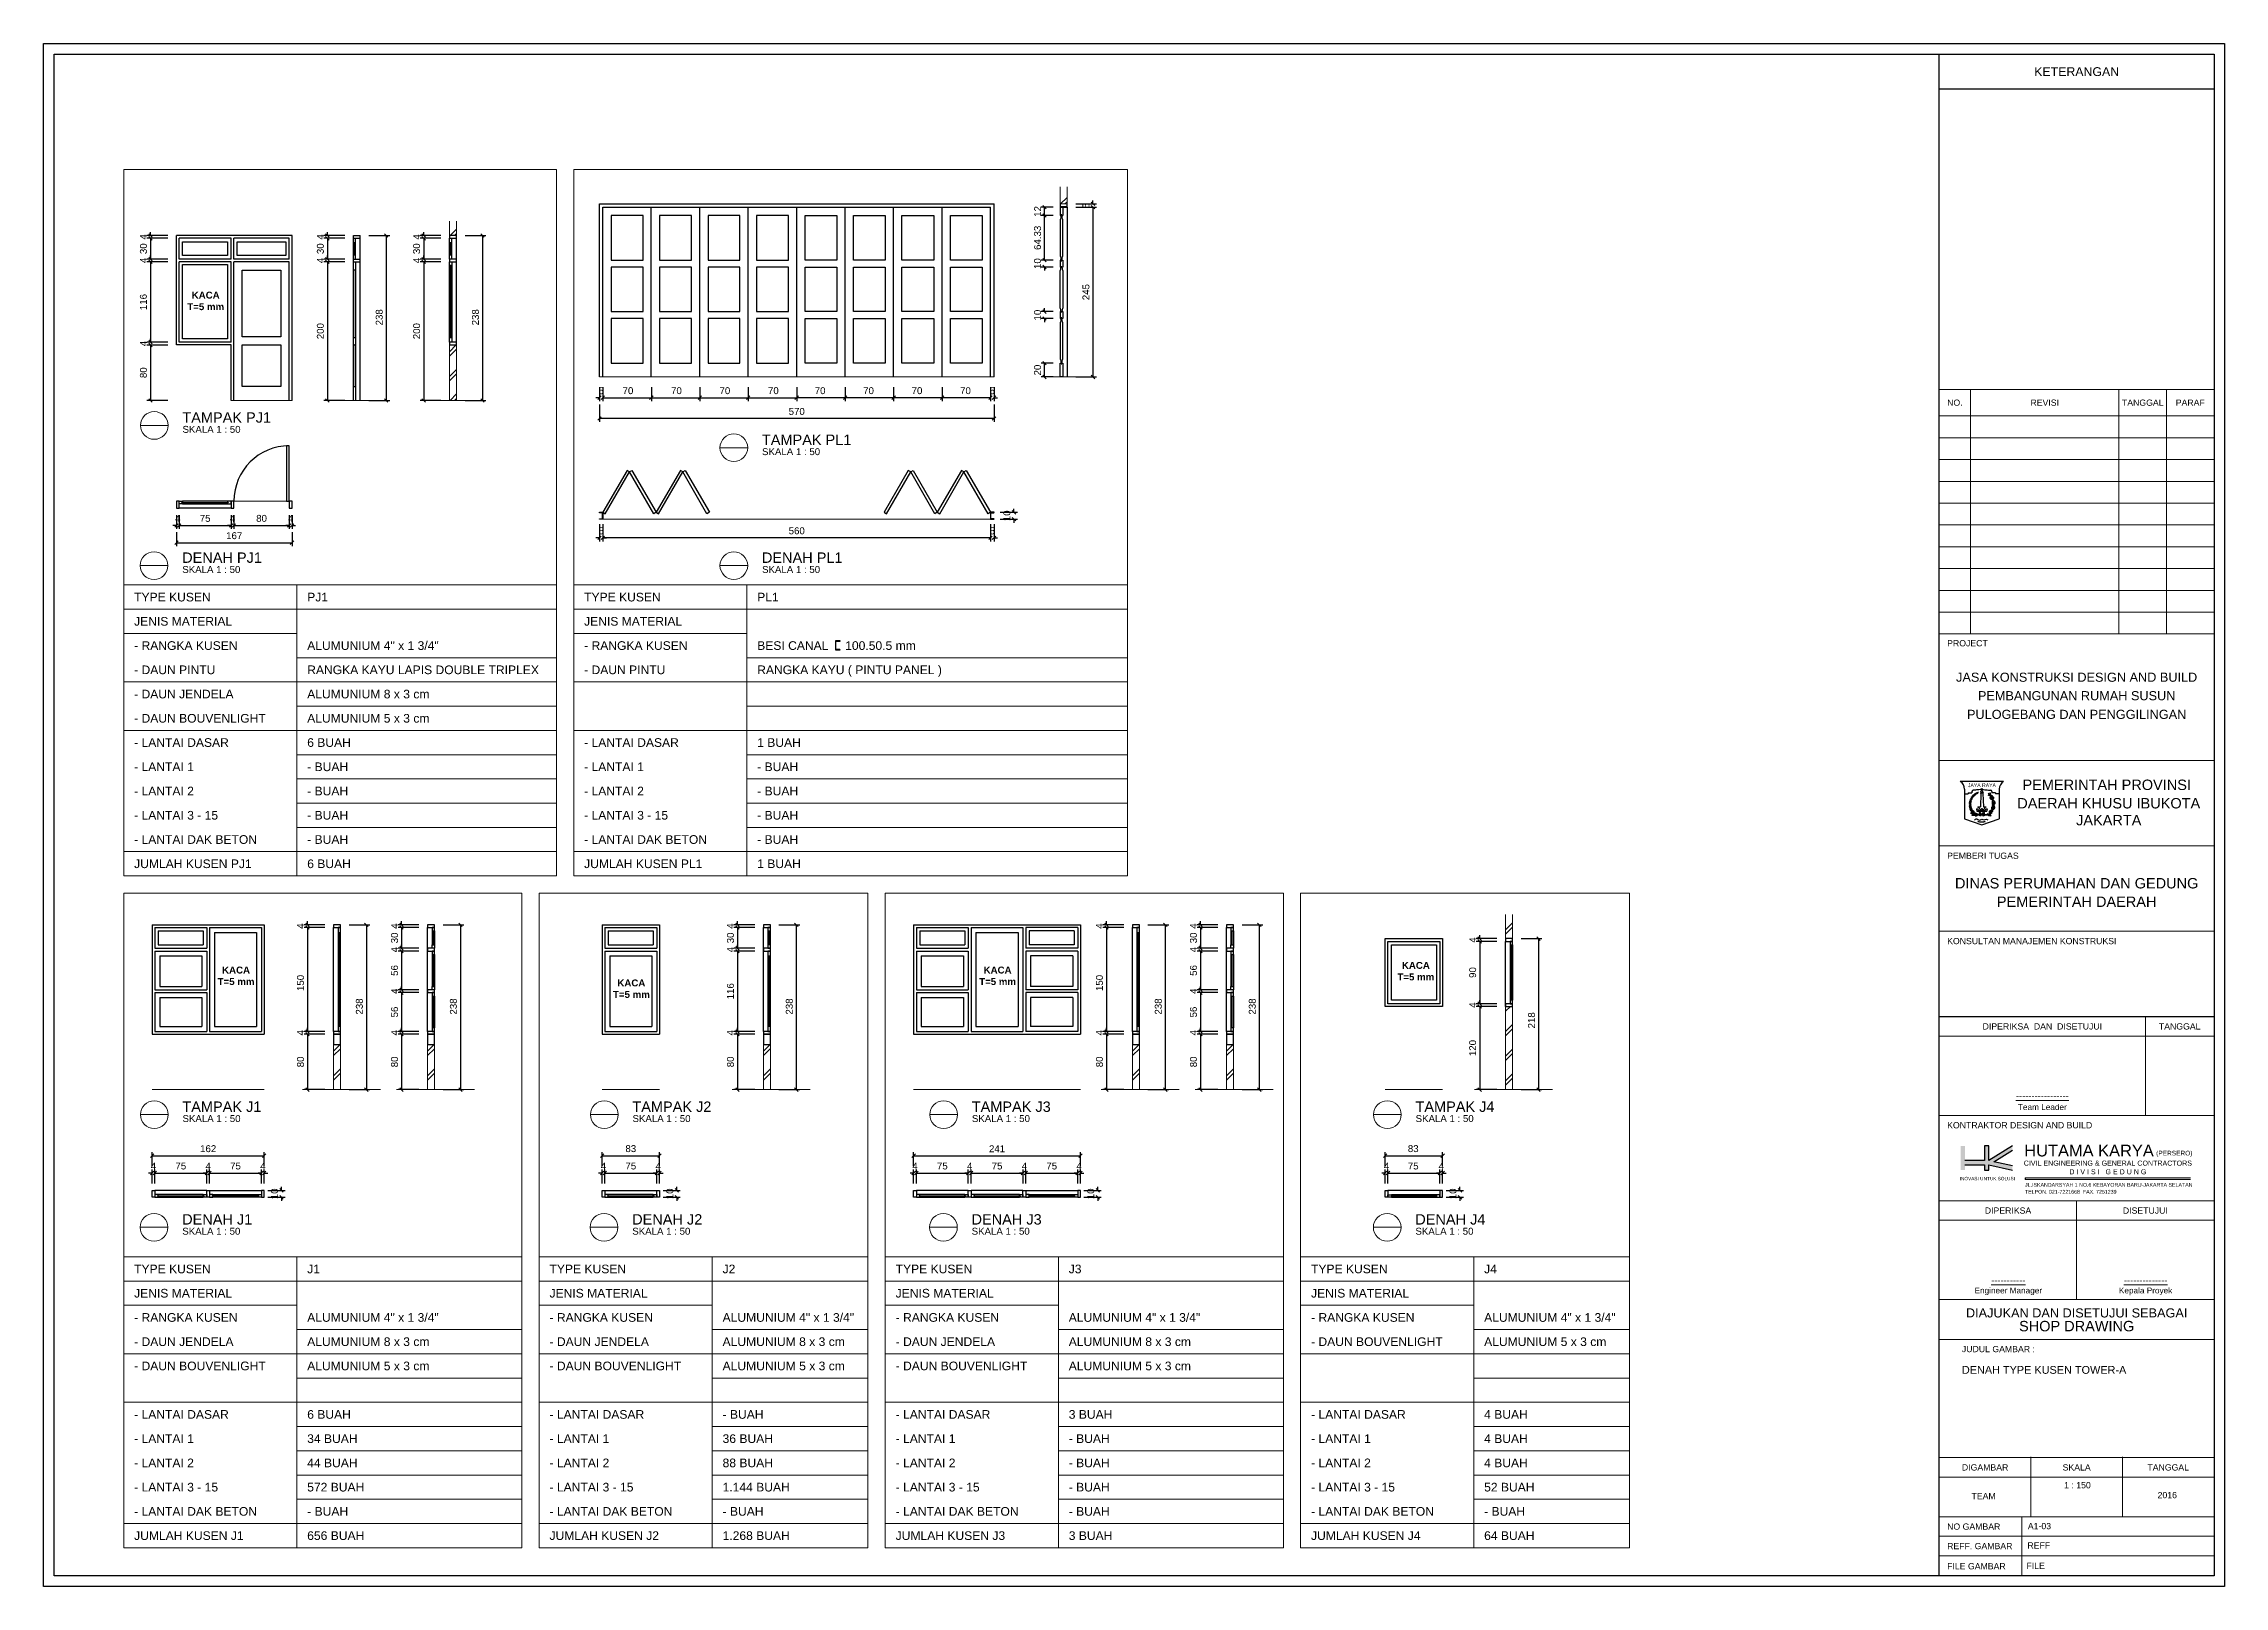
# Model space of a CAD drawing. Header units: millimetres. Extents: x -108 to 357, y -17 to 192.
# Drawn here: x 230.6 to 293.6, y -17 to 27.6 of the extents above; entities that cross this region are included whole.
import ezdxf
from ezdxf.enums import TextEntityAlignment as Align

# ---------------------------------------------------------------- set-up
doc = ezdxf.new("R2010")
doc.units = ezdxf.units.MM
doc.layers.get('defpoints').update_dxf_attribs({"color": 1})
for name, color, linetype, lineweight in [('ars', 11, 'Continuous', 0), ('BLK', 1, 'Continuous', 30), ('KACA', 151, 'Continuous', 5), ('KOP', 7, 'Continuous', 20), ('KOP GARIS', 1, 'Continuous', 30), ('lan', 7, 'Continuous', 15), ('NOT', 7, 'Continuous', 20), ('tem', 5, 'Continuous', 20), ('u', 6, 'Continuous', 20)]:
    doc.layers.add(name, color=color, linetype=linetype, lineweight=lineweight)
doc.layers.add('Kusen', color=30, linetype='Continuous')
doc.styles.add('BARU', font='arial.ttf')
doc.styles.add('BOLD', font='arial.ttf')
doc.styles.get("Standard").update_dxf_attribs({"font": 'arial.ttf'})
doc.dimstyles.new('SK-50', dxfattribs={"dimscale": 0, "dimtxt": 0.2, "dimasz": 0.1, "dimexe": 0.1, "dimexo": 0, "dimgap": 0.1, "dimtad": 1, "dimdec": 0, "dimlfac": 50, "dimzin": 0, "dimdsep": 46, "dimtxsty": 'Standard', "dimblk": 'OBLIQUE', "dimcen": 0.09, "dimclrd": 256, "dimclre": 256, "dimclrt": 256, "dimadec": 0, "dimazin": 0, "dimtfac": 1, "dimtdec": 0, "dimtofl": 0, "dimtmove": 0, "dimatfit": 3, "dimldrblk": 'OBLIQUE', "dimfxl": 0, "dimtolj": 1, "dimtzin": 0, "dimarcsym": 0})

msp = doc.modelspace()

# ---------------------------------------------------------------- texts
at = {"layer": 'NOT'}
for s, p in [('TYPE KUSEN', (233.25435, 11.47505)), ('PJ1', (238.25435, 11.47505)), ('TYPE KUSEN', (246.25435, 11.47505)), ('PL1', (251.25435, 11.47505)), ('JENIS MATERIAL', (233.25435, 10.77505)), ('JENIS MATERIAL', (246.25435, 10.77505)), ('- RANGKA KUSEN', (233.25435, 10.07505)), ('ALUMUNIUM 4" x 1 3/4"', (238.25435, 10.07505)), ('- RANGKA KUSEN', (246.25435, 10.07505)), ('BESI CANAL     100.50.5 mm', (251.25435, 10.07505)), ('- DAUN PINTU', (233.25435, 9.37505)), ('RANGKA KAYU LAPIS DOUBLE TRIPLEX', (238.25435, 9.37505)), ('- DAUN PINTU', (246.25435, 9.37505)), ('RANGKA KAYU ( PINTU PANEL )', (251.25435, 9.37505)), ('- DAUN JENDELA', (233.25435, 8.67505)), ('ALUMUNIUM 8 x 3 cm', (238.25435, 8.67505)), ('- DAUN BOUVENLIGHT', (233.25435, 7.97505)), ('ALUMUNIUM 5 x 3 cm', (238.25435, 7.97505)), ('- LANTAI DASAR', (233.25435, 7.27505)), ('6 BUAH', (238.25435, 7.27505)), ('- LANTAI DASAR', (246.25435, 7.27505)), ('1 BUAH', (251.25435, 7.27505)), ('- LANTAI 1', (233.25435, 6.57505)), ('- BUAH', (238.25435, 6.57505)), ('- LANTAI 1', (246.25435, 6.57505)), ('- BUAH', (251.25435, 6.57505)), ('- LANTAI 2', (233.25435, 5.87505)), ('- BUAH', (238.25435, 5.87505)), ('- LANTAI 2', (246.25435, 5.87505)), ('- BUAH', (251.25435, 5.87505)), ('- LANTAI 3 - 15', (233.25435, 5.17505)), ('- BUAH', (238.25435, 5.17505)), ('- LANTAI 3 - 15', (246.25435, 5.17505)), ('- BUAH', (251.25435, 5.17505)), ('- LANTAI DAK BETON', (233.25435, 4.47505)), ('- BUAH', (238.25435, 4.47505)), ('- LANTAI DAK BETON', (246.25435, 4.47505)), ('- BUAH', (251.25435, 4.47505)), ('JUMLAH KUSEN PJ1', (233.25435, 3.77505)), ('6 BUAH', (238.25435, 3.77505)), ('JUMLAH KUSEN PL1', (246.25435, 3.77505)), ('1 BUAH', (251.25435, 3.77505)), ('TYPE KUSEN', (233.25435, -7.92495)), ('J1', (238.25435, -7.92495)), ('TYPE KUSEN', (245.25435, -7.92495)), ('J2', (250.25435, -7.92495)), ('TYPE KUSEN', (255.25435, -7.92495)), ('J3', (260.25435, -7.92495)), ('TYPE KUSEN', (267.25435, -7.92495)), ('J4', (272.25435, -7.92495)), ('JENIS MATERIAL', (233.25435, -8.62495)), ('JENIS MATERIAL', (245.25435, -8.62495)), ('JENIS MATERIAL', (255.25435, -8.62495)), ('JENIS MATERIAL', (267.25435, -8.62495)), ('- RANGKA KUSEN', (233.25435, -9.32495)), ('ALUMUNIUM 4" x 1 3/4"', (238.25435, -9.32495)), ('- RANGKA KUSEN', (245.25435, -9.32495)), ('ALUMUNIUM 4" x 1 3/4"', (250.25435, -9.32495)), ('- RANGKA KUSEN', (255.25435, -9.32495)), ('ALUMUNIUM 4" x 1 3/4"', (260.25435, -9.32495)), ('- RANGKA KUSEN', (267.25435, -9.32495)), ('ALUMUNIUM 4" x 1 3/4"', (272.25435, -9.32495)), ('- DAUN JENDELA', (233.25435, -10.02495)), ('ALUMUNIUM 8 x 3 cm', (238.25435, -10.02495)), ('- DAUN JENDELA', (245.25435, -10.02495)), ('ALUMUNIUM 8 x 3 cm', (250.25435, -10.02495)), ('- DAUN JENDELA', (255.25435, -10.02495)), ('ALUMUNIUM 8 x 3 cm', (260.25435, -10.02495)), ('- DAUN BOUVENLIGHT', (267.25435, -10.02495)), ('ALUMUNIUM 5 x 3 cm', (272.25435, -10.02495)), ('- DAUN BOUVENLIGHT', (233.25435, -10.72495)), ('ALUMUNIUM 5 x 3 cm', (238.25435, -10.72495)), ('- DAUN BOUVENLIGHT', (245.25435, -10.72495)), ('ALUMUNIUM 5 x 3 cm', (250.25435, -10.72495)), ('- DAUN BOUVENLIGHT', (255.25435, -10.72495)), ('ALUMUNIUM 5 x 3 cm', (260.25435, -10.72495)), ('- LANTAI DASAR', (233.25435, -12.12495)), ('6 BUAH', (238.25435, -12.12495)), ('- LANTAI DASAR', (245.25435, -12.12495)), ('- BUAH', (250.25435, -12.12495)), ('- LANTAI DASAR', (255.25435, -12.12495)), ('3 BUAH', (260.25435, -12.12495)), ('- LANTAI DASAR', (267.25435, -12.12495)), ('4 BUAH', (272.25435, -12.12495)), ('- LANTAI 1', (233.25435, -12.82495)), ('34 BUAH', (238.25435, -12.82495)), ('- LANTAI 1', (245.25435, -12.82495)), ('36 BUAH', (250.25435, -12.82495)), ('- LANTAI 1', (255.25435, -12.82495)), ('- BUAH', (260.25435, -12.82495)), ('- LANTAI 1', (267.25435, -12.82495)), ('4 BUAH', (272.25435, -12.82495)), ('- LANTAI 2', (233.25435, -13.52495)), ('44 BUAH', (238.25435, -13.52495)), ('- LANTAI 2', (245.25435, -13.52495)), ('88 BUAH', (250.25435, -13.52495)), ('- LANTAI 2', (255.25435, -13.52495)), ('- BUAH', (260.25435, -13.52495)), ('- LANTAI 2', (267.25435, -13.52495)), ('4 BUAH', (272.25435, -13.52495)), ('- LANTAI 3 - 15', (233.25435, -14.22495)), ('572 BUAH', (238.25435, -14.22495)), ('- LANTAI 3 - 15', (245.25435, -14.22495)), ('1.144 BUAH', (250.25435, -14.22495)), ('- LANTAI 3 - 15', (255.25435, -14.22495)), ('- BUAH', (260.25435, -14.22495)), ('- LANTAI 3 - 15', (267.25435, -14.22495)), ('52 BUAH', (272.25435, -14.22495)), ('- LANTAI DAK BETON', (233.25435, -14.92495)), ('- BUAH', (238.25435, -14.92495)), ('- LANTAI DAK BETON', (245.25435, -14.92495)), ('- BUAH', (250.25435, -14.92495)), ('- LANTAI DAK BETON', (255.25435, -14.92495)), ('- BUAH', (260.25435, -14.92495)), ('- LANTAI DAK BETON', (267.25435, -14.92495)), ('- BUAH', (272.25435, -14.92495)), ('JUMLAH KUSEN J1', (233.25435, -15.62495)), ('656 BUAH', (238.25435, -15.62495)), ('JUMLAH KUSEN J2', (245.25435, -15.62495)), ('1.268 BUAH', (250.25435, -15.62495)), ('JUMLAH KUSEN J3', (255.25435, -15.62495)), ('3 BUAH', (260.25435, -15.62495)), ('JUMLAH KUSEN J4', (267.25435, -15.62495)), ('64 BUAH', (272.25435, -15.62495))]:
    msp.add_text(s, height=0.25, dxfattribs=at).set_placement(p)
at = {"layer": 'NOT', "char_height": 0.2, "attachment_point": 1}
for insert in [(234.77335, 20.41908), (235.65045, 0.93107), (257.65045, 0.93107), (269.73419, 1.06535), (247.07045, 0.55908)]:
    msp.add_mtext_dynamic_manual_height_columns('\\pi0.14459;{\\fArial|b1|i0|c0|p34;KACA\\P\\pi0.017371;T=5 mm}', width=1.0743058, gutter_width=1.25, heights=[0], dxfattribs=dict(at, insert=insert))

# ---------------------------------------------------------------- blocks, each defined once
blk = doc.blocks.new('T. J1')
at = {"layer": 'Kusen'}
for p, q in [((-0.019, 0), (-0.769, 0)), ((-0.719, 0.1), (-0.069, 0.1)), ((-0.069, 0.06), (-0.719, 0.06)), ((0.021, 0), (0.771, 0)), ((0.721, 0.1), (0.071, 0.1)), ((0.071, 0.06), (0.721, 0.06))]:
    blk.add_line(p, q, dxfattribs=at)
for points in [[(-0.809, 0), (-0.769, 0), (-0.769, 0.1), (-0.809, 0.1)], [(-0.019, 0), (0.021, 0), (0.021, 0.1), (-0.019, 0.1)], [(0.811, 0), (0.771, 0), (0.771, 0.1), (0.811, 0.1)]]:
    blk.add_lwpolyline(points, close=True, dxfattribs=at)
for points in [[(-0.719, 0.077), (-0.719, 0.06), (-0.769, 0.06), (-0.769, 0.1), (-0.719, 0.1), (-0.719, 0.082), (-0.729, 0.082), (-0.729, 0.077), (-0.719, 0.077)], [(-0.069, 0.077), (-0.069, 0.06), (-0.019, 0.06), (-0.019, 0.1), (-0.069, 0.1), (-0.069, 0.082), (-0.059, 0.082), (-0.059, 0.077), (-0.069, 0.077)], [(0.071, 0.077), (0.071, 0.06), (0.021, 0.06), (0.021, 0.1), (0.071, 0.1), (0.071, 0.082), (0.061, 0.082), (0.061, 0.077), (0.071, 0.077)], [(0.721, 0.077), (0.721, 0.06), (0.771, 0.06), (0.771, 0.1), (0.721, 0.1), (0.721, 0.082), (0.731, 0.082), (0.731, 0.077), (0.721, 0.077)]]:
    blk.add_lwpolyline(points, dxfattribs=at)
at = {"layer": 'Kusen', "color": 141}
for points in [[(-0.729, 0.077), (-0.059, 0.077), (-0.059, 0.082), (-0.729, 0.082)], [(0.731, 0.077), (0.061, 0.077), (0.061, 0.082), (0.731, 0.082)]]:
    blk.add_lwpolyline(points, close=True, dxfattribs=at)
blk = doc.blocks.new('P.80')
at = {"layer": 'Kusen'}
for points in [[(-69.809, -74.837), (-69.769, -74.837), (-69.769, -74.037), (-69.809, -74.037)], [(-70.609, -74.937), (-70.569, -74.937), (-70.569, -74.837), (-70.609, -74.837)], [(-69.769, -74.937), (-69.729, -74.937), (-69.729, -74.837), (-69.769, -74.837)]]:
    blk.add_lwpolyline(points, close=True, dxfattribs=at)
blk.add_arc((-69.769, -74.837), 0.8, 90, 180, dxfattribs=at)
blk = doc.blocks.new('_Oblique')
at = {"color": 0, "linetype": 'ByBlock', "lineweight": -2}
blk.add_line((-0.5, -0.5), (0.5, 0.5), dxfattribs=at)
blk = doc.blocks.new('*D408')
at = {"layer": 'defpoints', "color": 0}
for p in [(233.853, -5.03), (233.773, -5.33), (233.853, -5.33)]:
    blk.add_point(p, dxfattribs=at)
at = {"layer": 'u', "lineweight": -2}
for p, q in [((233.773, -5.03), (233.673, -5.03)), ((233.773, -5.33), (233.773, -4.93)), ((233.853, -5.33), (233.853, -4.93)), ((233.853, -5.03), (233.953, -5.03))]:
    blk.add_line(p, q, dxfattribs=at)
at = {"layer": 'u', "lineweight": -2, "xscale": 0.1, "yscale": 0.1, "zscale": 0.1}
blk.add_blockref('_Oblique', (233.773, -5.03), dxfattribs=at)
at = {"layer": 'u', "lineweight": -2, "xscale": 0.1, "yscale": 0.1, "zscale": 0.1, "rotation": 180}
blk.add_blockref('_Oblique', (233.853, -5.03), dxfattribs=at)
at = {"layer": 'u', "insert": (233.813, -4.83), "char_height": 0.2, "attachment_point": 5}
blk.add_mtext('\\A1;4', dxfattribs=at)
blk = doc.blocks.new('*D33')
at = {"layer": 'defpoints', "color": 0, "transparency": 16777216}
for p in [(235.353, -5.03), (233.853, -5.33), (235.353, -5.33)]:
    blk.add_point(p, dxfattribs=at)
at = {"layer": 'u', "lineweight": -2, "transparency": 16777216}
for p, q in [((233.853, -5.33), (233.853, -4.93)), ((233.853, -5.03), (235.353, -5.03)), ((235.353, -5.33), (235.353, -4.93))]:
    blk.add_line(p, q, dxfattribs=at)
at = {"layer": 'u', "lineweight": -2, "transparency": 16777216, "xscale": 0.1, "yscale": 0.1, "zscale": 0.1, "rotation": 180}
blk.add_blockref('_Oblique', (233.853, -5.03), dxfattribs=at)
at = {"layer": 'u', "lineweight": -2, "transparency": 16777216, "xscale": 0.1, "yscale": 0.1, "zscale": 0.1}
blk.add_blockref('_Oblique', (235.353, -5.03), dxfattribs=at)
at = {"layer": 'u', "transparency": 16777216, "insert": (234.603, -4.828), "char_height": 0.2, "attachment_point": 5}
blk.add_mtext('\\A1;75', dxfattribs=at)
blk = doc.blocks.new('*D409')
at = {"layer": 'defpoints', "color": 0}
for p in [(235.433, -5.03), (235.353, -5.33), (235.433, -5.33)]:
    blk.add_point(p, dxfattribs=at)
at = {"layer": 'u', "lineweight": -2}
for p, q in [((235.353, -5.03), (235.253, -5.03)), ((235.353, -5.33), (235.353, -4.93)), ((235.433, -5.33), (235.433, -4.93)), ((235.433, -5.03), (235.533, -5.03))]:
    blk.add_line(p, q, dxfattribs=at)
at = {"layer": 'u', "lineweight": -2, "xscale": 0.1, "yscale": 0.1, "zscale": 0.1}
blk.add_blockref('_Oblique', (235.353, -5.03), dxfattribs=at)
at = {"layer": 'u', "lineweight": -2, "xscale": 0.1, "yscale": 0.1, "zscale": 0.1, "rotation": 180}
blk.add_blockref('_Oblique', (235.433, -5.03), dxfattribs=at)
at = {"layer": 'u', "insert": (235.393, -4.83), "char_height": 0.2, "attachment_point": 5}
blk.add_mtext('\\A1;4', dxfattribs=at)
blk = doc.blocks.new('*D410')
at = {"layer": 'defpoints', "color": 0}
for p in [(238.764, 2.059), (238.264, -0.941), (238.764, -0.941)]:
    blk.add_point(p, dxfattribs=at)
at = {"layer": 'u', "lineweight": -2}
for p, q in [((238.764, 2.059), (238.164, 2.059)), ((238.264, 2.059), (238.264, -0.941)), ((238.764, -0.941), (238.164, -0.941))]:
    blk.add_line(p, q, dxfattribs=at)
at = {"layer": 'u', "lineweight": -2, "xscale": 0.1, "yscale": 0.1, "zscale": 0.1}
for p, rotation in [((238.264, 2.059), 90), ((238.264, -0.941), 270)]:
    blk.add_blockref('_Oblique', p, dxfattribs=dict(at, rotation=rotation))
at = {"layer": 'u', "insert": (238.062, 0.459), "char_height": 0.2, "attachment_point": 5, "rotation": 90}
blk.add_mtext('\\A1;150', dxfattribs=at)
blk = doc.blocks.new('*D411')
at = {"layer": 'defpoints', "color": 0}
for p in [(238.264, 2.059), (238.764, 2.139), (238.764, 2.059)]:
    blk.add_point(p, dxfattribs=at)
at = {"layer": 'u', "lineweight": -2}
for p, q in [((238.764, 2.139), (238.164, 2.139)), ((238.764, 2.059), (238.164, 2.059)), ((238.264, 2.139), (238.264, 2.239)), ((238.264, 2.059), (238.264, 1.959))]:
    blk.add_line(p, q, dxfattribs=at)
at = {"layer": 'u', "lineweight": -2, "xscale": 0.1, "yscale": 0.1, "zscale": 0.1}
for p, rotation in [((238.264, 2.139), 270), ((238.264, 2.059), 90)]:
    blk.add_blockref('_Oblique', p, dxfattribs=dict(at, rotation=rotation))
at = {"layer": 'u', "insert": (238.064, 2.099), "char_height": 0.2, "attachment_point": 5, "rotation": 90}
blk.add_mtext('\\A1;4', dxfattribs=at)
blk = doc.blocks.new('*D412')
at = {"layer": 'defpoints', "color": 0}
for p in [(238.264, -1.021), (238.764, -0.941), (238.764, -1.021)]:
    blk.add_point(p, dxfattribs=at)
at = {"layer": 'u', "lineweight": -2}
for p, q in [((238.764, -0.941), (238.164, -0.941)), ((238.764, -1.021), (238.164, -1.021)), ((238.264, -0.941), (238.264, -0.841)), ((238.264, -1.021), (238.264, -1.121))]:
    blk.add_line(p, q, dxfattribs=at)
at = {"layer": 'u', "lineweight": -2, "xscale": 0.1, "yscale": 0.1, "zscale": 0.1}
for p, rotation in [((238.264, -0.941), 270), ((238.264, -1.021), 90)]:
    blk.add_blockref('_Oblique', p, dxfattribs=dict(at, rotation=rotation))
at = {"layer": 'u', "insert": (238.064, -0.981), "char_height": 0.2, "attachment_point": 5, "rotation": 90}
blk.add_mtext('\\A1;4', dxfattribs=at)
blk = doc.blocks.new('*D34')
at = {"layer": 'defpoints', "color": 0, "transparency": 16777216}
for p in [(238.764, -1.021), (238.264, -2.621), (238.764, -2.621)]:
    blk.add_point(p, dxfattribs=at)
at = {"layer": 'u', "lineweight": -2, "transparency": 16777216}
for p, q in [((238.764, -1.021), (238.164, -1.021)), ((238.264, -1.021), (238.264, -2.621)), ((238.764, -2.621), (238.164, -2.621))]:
    blk.add_line(p, q, dxfattribs=at)
at = {"layer": 'u', "lineweight": -2, "transparency": 16777216, "xscale": 0.1, "yscale": 0.1, "zscale": 0.1}
for p, rotation in [((238.264, -1.021), 90), ((238.264, -2.621), 270)]:
    blk.add_blockref('_Oblique', p, dxfattribs=dict(at, rotation=rotation))
at = {"layer": 'u', "transparency": 16777216, "insert": (238.062, -1.821), "char_height": 0.2, "attachment_point": 5, "rotation": 90}
blk.add_mtext('\\A1;80', dxfattribs=at)
blk = doc.blocks.new('*D413')
at = {"layer": 'defpoints', "color": 0}
for p in [(239.464, 2.139), (239.464, -2.621), (239.964, -2.621)]:
    blk.add_point(p, dxfattribs=at)
at = {"layer": 'u', "lineweight": -2}
for p, q in [((239.464, 2.139), (240.064, 2.139)), ((239.964, 2.139), (239.964, -2.621)), ((239.464, -2.621), (240.064, -2.621))]:
    blk.add_line(p, q, dxfattribs=at)
at = {"layer": 'u', "lineweight": -2, "xscale": 0.1, "yscale": 0.1, "zscale": 0.1}
for p, rotation in [((239.964, 2.139), 90), ((239.964, -2.621), 270)]:
    blk.add_blockref('_Oblique', p, dxfattribs=dict(at, rotation=rotation))
at = {"layer": 'u', "insert": (239.762, -0.221), "char_height": 0.2, "attachment_point": 5, "rotation": 90}
blk.add_mtext('\\A1;238', dxfattribs=at)
blk = doc.blocks.new('*D35')
at = {"layer": 'defpoints', "color": 0, "transparency": 16777216}
for p in [(237.113, -5.53), (237.113, -5.73), (237.513, -5.73)]:
    blk.add_point(p, dxfattribs=at)
at = {"layer": 'u', "lineweight": -2, "transparency": 16777216}
for p, q in [((237.113, -5.53), (237.613, -5.53)), ((237.513, -5.53), (237.513, -5.43)), ((237.113, -5.73), (237.613, -5.73)), ((237.513, -5.73), (237.513, -5.83))]:
    blk.add_line(p, q, dxfattribs=at)
at = {"layer": 'u', "lineweight": -2, "transparency": 16777216, "xscale": 0.1, "yscale": 0.1, "zscale": 0.1}
for p, rotation in [((237.513, -5.53), 270), ((237.513, -5.73), 90)]:
    blk.add_blockref('_Oblique', p, dxfattribs=dict(at, rotation=rotation))
at = {"layer": 'u', "transparency": 16777216, "insert": (237.311, -5.63), "char_height": 0.2, "attachment_point": 5, "rotation": 90}
blk.add_mtext('\\A1;10', dxfattribs=at)
blk = doc.blocks.new('Ndtpd')
blk.add_line((0.75, 0), (-0.75, 0))
blk.add_circle((0, 0), 0.747)
at = {"flags": 4}
for tag, height, p in [('NO', 0.5, (0, 0.15)), ('NOLBR', 0.3, (0, -0.4))]:
    blk.add_attdef(tag, text='', height=height, dxfattribs=at).set_placement(p, align=Align.CENTER)
for tag, p, height in [('NDTPD', (1.52, 0.15), 0.5), ('SKALA', (1.52, -0.4), 0.3)]:
    blk.add_attdef(tag, p, '', height=height, dxfattribs=at)
blk = doc.blocks.new('*D414')
at = {"layer": 'defpoints', "color": 0}
for p in [(236.933, -5.03), (235.433, -5.33), (236.933, -5.33)]:
    blk.add_point(p, dxfattribs=at)
at = {"layer": 'u', "lineweight": -2}
for p, q in [((235.433, -5.33), (235.433, -4.93)), ((235.433, -5.03), (236.933, -5.03)), ((236.933, -5.33), (236.933, -4.93))]:
    blk.add_line(p, q, dxfattribs=at)
at = {"layer": 'u', "lineweight": -2, "xscale": 0.1, "yscale": 0.1, "zscale": 0.1, "rotation": 180}
blk.add_blockref('_Oblique', (235.433, -5.03), dxfattribs=at)
at = {"layer": 'u', "lineweight": -2, "xscale": 0.1, "yscale": 0.1, "zscale": 0.1}
blk.add_blockref('_Oblique', (236.933, -5.03), dxfattribs=at)
at = {"layer": 'u', "insert": (236.183, -4.828), "char_height": 0.2, "attachment_point": 5}
blk.add_mtext('\\A1;75', dxfattribs=at)
blk = doc.blocks.new('*D415')
at = {"layer": 'defpoints', "color": 0}
for p in [(237.013, -5.03), (236.933, -5.33), (237.013, -5.33)]:
    blk.add_point(p, dxfattribs=at)
at = {"layer": 'u', "lineweight": -2}
for p, q in [((236.933, -5.03), (236.833, -5.03)), ((236.933, -5.33), (236.933, -4.93)), ((237.013, -5.33), (237.013, -4.93)), ((237.013, -5.03), (237.113, -5.03))]:
    blk.add_line(p, q, dxfattribs=at)
at = {"layer": 'u', "lineweight": -2, "xscale": 0.1, "yscale": 0.1, "zscale": 0.1}
blk.add_blockref('_Oblique', (236.933, -5.03), dxfattribs=at)
at = {"layer": 'u', "lineweight": -2, "xscale": 0.1, "yscale": 0.1, "zscale": 0.1, "rotation": 180}
blk.add_blockref('_Oblique', (237.013, -5.03), dxfattribs=at)
at = {"layer": 'u', "insert": (236.973, -4.83), "char_height": 0.2, "attachment_point": 5}
blk.add_mtext('\\A1;4', dxfattribs=at)
blk = doc.blocks.new('*D36')
at = {"layer": 'defpoints', "color": 0, "transparency": 16777216}
for p in [(233.773, -4.83), (237.013, -4.53), (237.013, -4.83)]:
    blk.add_point(p, dxfattribs=at)
at = {"layer": 'u', "lineweight": -2, "transparency": 16777216}
for p, q in [((233.773, -4.83), (233.773, -4.43)), ((233.773, -4.53), (237.013, -4.53)), ((237.013, -4.83), (237.013, -4.43))]:
    blk.add_line(p, q, dxfattribs=at)
at = {"layer": 'u', "lineweight": -2, "transparency": 16777216, "xscale": 0.1, "yscale": 0.1, "zscale": 0.1, "rotation": 180}
blk.add_blockref('_Oblique', (233.773, -4.53), dxfattribs=at)
at = {"layer": 'u', "lineweight": -2, "transparency": 16777216, "xscale": 0.1, "yscale": 0.1, "zscale": 0.1}
blk.add_blockref('_Oblique', (237.013, -4.53), dxfattribs=at)
at = {"layer": 'u', "transparency": 16777216, "insert": (235.393, -4.328), "char_height": 0.2, "attachment_point": 5}
blk.add_mtext('\\A1;162', dxfattribs=at)
blk = doc.blocks.new('*D416')
at = {"layer": 'defpoints', "color": 0}
for p in [(241.48, 0.179), (240.98, -0.941), (241.48, -0.941)]:
    blk.add_point(p, dxfattribs=at)
at = {"layer": 'u', "lineweight": -2}
for p, q in [((241.48, 0.179), (240.88, 0.179)), ((240.98, 0.179), (240.98, -0.941)), ((241.48, -0.941), (240.88, -0.941))]:
    blk.add_line(p, q, dxfattribs=at)
at = {"layer": 'u', "lineweight": -2, "xscale": 0.1, "yscale": 0.1, "zscale": 0.1}
for p, rotation in [((240.98, 0.179), 90), ((240.98, -0.941), 270)]:
    blk.add_blockref('_Oblique', p, dxfattribs=dict(at, rotation=rotation))
at = {"layer": 'u', "insert": (240.778, -0.381), "char_height": 0.2, "attachment_point": 5, "rotation": 90}
blk.add_mtext('\\A1;56', dxfattribs=at)
blk = doc.blocks.new('*D417')
at = {"layer": 'defpoints', "color": 0}
for p in [(240.98, 2.059), (241.48, 2.139), (241.48, 2.059)]:
    blk.add_point(p, dxfattribs=at)
at = {"layer": 'u', "lineweight": -2}
for p, q in [((241.48, 2.139), (240.88, 2.139)), ((241.48, 2.059), (240.88, 2.059)), ((240.98, 2.139), (240.98, 2.239)), ((240.98, 2.059), (240.98, 1.959))]:
    blk.add_line(p, q, dxfattribs=at)
at = {"layer": 'u', "lineweight": -2, "xscale": 0.1, "yscale": 0.1, "zscale": 0.1}
for p, rotation in [((240.98, 2.139), 270), ((240.98, 2.059), 90)]:
    blk.add_blockref('_Oblique', p, dxfattribs=dict(at, rotation=rotation))
at = {"layer": 'u', "insert": (240.78, 2.099), "char_height": 0.2, "attachment_point": 5, "rotation": 90}
blk.add_mtext('\\A1;4', dxfattribs=at)
blk = doc.blocks.new('*D418')
at = {"layer": 'defpoints', "color": 0}
for p in [(240.98, -1.021), (241.48, -0.941), (241.48, -1.021)]:
    blk.add_point(p, dxfattribs=at)
at = {"layer": 'u', "lineweight": -2}
for p, q in [((241.48, -0.941), (240.88, -0.941)), ((241.48, -1.021), (240.88, -1.021)), ((240.98, -0.941), (240.98, -0.841)), ((240.98, -1.021), (240.98, -1.121))]:
    blk.add_line(p, q, dxfattribs=at)
at = {"layer": 'u', "lineweight": -2, "xscale": 0.1, "yscale": 0.1, "zscale": 0.1}
for p, rotation in [((240.98, -0.941), 270), ((240.98, -1.021), 90)]:
    blk.add_blockref('_Oblique', p, dxfattribs=dict(at, rotation=rotation))
at = {"layer": 'u', "insert": (240.78, -0.981), "char_height": 0.2, "attachment_point": 5, "rotation": 90}
blk.add_mtext('\\A1;4', dxfattribs=at)
blk = doc.blocks.new('*D44')
at = {"layer": 'defpoints', "color": 0, "transparency": 16777216}
for p in [(241.48, -1.021), (240.98, -2.621), (241.48, -2.621)]:
    blk.add_point(p, dxfattribs=at)
at = {"layer": 'u', "lineweight": -2, "transparency": 16777216}
for p, q in [((241.48, -1.021), (240.88, -1.021)), ((240.98, -1.021), (240.98, -2.621)), ((241.48, -2.621), (240.88, -2.621))]:
    blk.add_line(p, q, dxfattribs=at)
at = {"layer": 'u', "lineweight": -2, "transparency": 16777216, "xscale": 0.1, "yscale": 0.1, "zscale": 0.1}
for p, rotation in [((240.98, -1.021), 90), ((240.98, -2.621), 270)]:
    blk.add_blockref('_Oblique', p, dxfattribs=dict(at, rotation=rotation))
at = {"layer": 'u', "transparency": 16777216, "insert": (240.778, -1.821), "char_height": 0.2, "attachment_point": 5, "rotation": 90}
blk.add_mtext('\\A1;80', dxfattribs=at)
blk = doc.blocks.new('*D419')
at = {"layer": 'defpoints', "color": 0}
for p in [(242.18, 2.139), (242.18, -2.621), (242.68, -2.621)]:
    blk.add_point(p, dxfattribs=at)
at = {"layer": 'u', "lineweight": -2}
for p, q in [((242.18, 2.139), (242.78, 2.139)), ((242.68, 2.139), (242.68, -2.621)), ((242.18, -2.621), (242.78, -2.621))]:
    blk.add_line(p, q, dxfattribs=at)
at = {"layer": 'u', "lineweight": -2, "xscale": 0.1, "yscale": 0.1, "zscale": 0.1}
for p, rotation in [((242.68, 2.139), 90), ((242.68, -2.621), 270)]:
    blk.add_blockref('_Oblique', p, dxfattribs=dict(at, rotation=rotation))
at = {"layer": 'u', "insert": (242.478, -0.221), "char_height": 0.2, "attachment_point": 5, "rotation": 90}
blk.add_mtext('\\A1;238', dxfattribs=at)
blk = doc.blocks.new('*D420')
at = {"layer": 'defpoints', "color": 0}
for p in [(241.48, 1.379), (240.98, 0.259), (241.48, 0.259)]:
    blk.add_point(p, dxfattribs=at)
at = {"layer": 'u', "lineweight": -2}
for p, q in [((241.48, 1.379), (240.88, 1.379)), ((240.98, 1.379), (240.98, 0.259)), ((241.48, 0.259), (240.88, 0.259))]:
    blk.add_line(p, q, dxfattribs=at)
at = {"layer": 'u', "lineweight": -2, "xscale": 0.1, "yscale": 0.1, "zscale": 0.1}
for p, rotation in [((240.98, 1.379), 90), ((240.98, 0.259), 270)]:
    blk.add_blockref('_Oblique', p, dxfattribs=dict(at, rotation=rotation))
at = {"layer": 'u', "insert": (240.778, 0.819), "char_height": 0.2, "attachment_point": 5, "rotation": 90}
blk.add_mtext('\\A1;56', dxfattribs=at)
blk = doc.blocks.new('*D421')
at = {"layer": 'defpoints', "color": 0}
for p in [(240.98, 0.179), (241.48, 0.259), (241.48, 0.179)]:
    blk.add_point(p, dxfattribs=at)
at = {"layer": 'u', "lineweight": -2}
for p, q in [((241.48, 0.259), (240.88, 0.259)), ((241.48, 0.179), (240.88, 0.179)), ((240.98, 0.259), (240.98, 0.359)), ((240.98, 0.179), (240.98, 0.079))]:
    blk.add_line(p, q, dxfattribs=at)
at = {"layer": 'u', "lineweight": -2, "xscale": 0.1, "yscale": 0.1, "zscale": 0.1}
for p, rotation in [((240.98, 0.259), 270), ((240.98, 0.179), 90)]:
    blk.add_blockref('_Oblique', p, dxfattribs=dict(at, rotation=rotation))
at = {"layer": 'u', "insert": (240.78, 0.219), "char_height": 0.2, "attachment_point": 5, "rotation": 90}
blk.add_mtext('\\A1;4', dxfattribs=at)
blk = doc.blocks.new('*D422')
at = {"layer": 'defpoints', "color": 0}
for p in [(240.98, 1.379), (241.48, 1.459), (241.48, 1.379)]:
    blk.add_point(p, dxfattribs=at)
at = {"layer": 'u', "lineweight": -2}
for p, q in [((241.48, 1.459), (240.88, 1.459)), ((241.48, 1.379), (240.88, 1.379)), ((240.98, 1.459), (240.98, 1.559)), ((240.98, 1.379), (240.98, 1.279))]:
    blk.add_line(p, q, dxfattribs=at)
at = {"layer": 'u', "lineweight": -2, "xscale": 0.1, "yscale": 0.1, "zscale": 0.1}
for p, rotation in [((240.98, 1.459), 270), ((240.98, 1.379), 90)]:
    blk.add_blockref('_Oblique', p, dxfattribs=dict(at, rotation=rotation))
at = {"layer": 'u', "insert": (240.78, 1.419), "char_height": 0.2, "attachment_point": 5, "rotation": 90}
blk.add_mtext('\\A1;4', dxfattribs=at)
blk = doc.blocks.new('*D423')
at = {"layer": 'defpoints', "color": 0}
for p in [(241.48, 2.059), (240.98, 1.459), (241.48, 1.459)]:
    blk.add_point(p, dxfattribs=at)
at = {"layer": 'u', "lineweight": -2}
for p, q in [((241.48, 2.059), (240.88, 2.059)), ((240.98, 2.059), (240.98, 1.459)), ((241.48, 1.459), (240.88, 1.459))]:
    blk.add_line(p, q, dxfattribs=at)
at = {"layer": 'u', "lineweight": -2, "xscale": 0.1, "yscale": 0.1, "zscale": 0.1}
for p, rotation in [((240.98, 2.059), 90), ((240.98, 1.459), 270)]:
    blk.add_blockref('_Oblique', p, dxfattribs=dict(at, rotation=rotation))
at = {"layer": 'u', "insert": (240.778, 1.759), "char_height": 0.2, "attachment_point": 5, "rotation": 90}
blk.add_mtext('\\A1;30', dxfattribs=at)
blk = doc.blocks.new('T. J2')
at = {"layer": 'KACA', "color": 141}
blk.add_lwpolyline([(-0.379, 0.077), (0.291, 0.077), (0.291, 0.082), (-0.379, 0.082)], close=True, dxfattribs=at)
at = {"layer": 'Kusen'}
for p, q in [((-0.419, 0), (0.331, 0)), ((-0.369, 0.1), (0.281, 0.1)), ((0.281, 0.06), (-0.369, 0.06))]:
    blk.add_line(p, q, dxfattribs=at)
for points in [[(-0.459, 0), (-0.419, 0), (-0.419, 0.1), (-0.459, 0.1)], [(0.331, 0), (0.371, 0), (0.371, 0.1), (0.331, 0.1)]]:
    blk.add_lwpolyline(points, close=True, dxfattribs=at)
for points in [[(-0.369, 0.077), (-0.369, 0.06), (-0.419, 0.06), (-0.419, 0.1), (-0.369, 0.1), (-0.369, 0.082), (-0.379, 0.082), (-0.379, 0.077), (-0.369, 0.077)], [(0.281, 0.077), (0.281, 0.06), (0.331, 0.06), (0.331, 0.1), (0.281, 0.1), (0.281, 0.082), (0.291, 0.082), (0.291, 0.077), (0.281, 0.077)]]:
    blk.add_lwpolyline(points, dxfattribs=at)
blk = doc.blocks.new('*D424')
at = {"layer": 'defpoints', "color": 0}
for p in [(246.853, -5.03), (246.773, -5.33), (246.853, -5.33)]:
    blk.add_point(p, dxfattribs=at)
at = {"layer": 'u', "lineweight": -2}
for p, q in [((246.773, -5.03), (246.673, -5.03)), ((246.773, -5.33), (246.773, -4.93)), ((246.853, -5.33), (246.853, -4.93)), ((246.853, -5.03), (246.953, -5.03))]:
    blk.add_line(p, q, dxfattribs=at)
at = {"layer": 'u', "lineweight": -2, "xscale": 0.1, "yscale": 0.1, "zscale": 0.1}
blk.add_blockref('_Oblique', (246.773, -5.03), dxfattribs=at)
at = {"layer": 'u', "lineweight": -2, "xscale": 0.1, "yscale": 0.1, "zscale": 0.1, "rotation": 180}
blk.add_blockref('_Oblique', (246.853, -5.03), dxfattribs=at)
at = {"layer": 'u', "insert": (246.813, -4.83), "char_height": 0.2, "attachment_point": 5}
blk.add_mtext('\\A1;4', dxfattribs=at)
blk = doc.blocks.new('*D45')
at = {"layer": 'defpoints', "color": 0, "transparency": 16777216}
for p in [(248.353, -5.03), (246.853, -5.33), (248.353, -5.33)]:
    blk.add_point(p, dxfattribs=at)
at = {"layer": 'u', "lineweight": -2, "transparency": 16777216}
for p, q in [((246.853, -5.33), (246.853, -4.93)), ((246.853, -5.03), (248.353, -5.03)), ((248.353, -5.33), (248.353, -4.93))]:
    blk.add_line(p, q, dxfattribs=at)
at = {"layer": 'u', "lineweight": -2, "transparency": 16777216, "xscale": 0.1, "yscale": 0.1, "zscale": 0.1, "rotation": 180}
blk.add_blockref('_Oblique', (246.853, -5.03), dxfattribs=at)
at = {"layer": 'u', "lineweight": -2, "transparency": 16777216, "xscale": 0.1, "yscale": 0.1, "zscale": 0.1}
blk.add_blockref('_Oblique', (248.353, -5.03), dxfattribs=at)
at = {"layer": 'u', "transparency": 16777216, "insert": (247.603, -4.828), "char_height": 0.2, "attachment_point": 5}
blk.add_mtext('\\A1;75', dxfattribs=at)
blk = doc.blocks.new('*D425')
at = {"layer": 'defpoints', "color": 0}
for p in [(248.433, -5.03), (248.353, -5.33), (248.433, -5.33)]:
    blk.add_point(p, dxfattribs=at)
at = {"layer": 'u', "lineweight": -2}
for p, q in [((248.353, -5.03), (248.253, -5.03)), ((248.353, -5.33), (248.353, -4.93)), ((248.433, -5.33), (248.433, -4.93)), ((248.433, -5.03), (248.533, -5.03))]:
    blk.add_line(p, q, dxfattribs=at)
at = {"layer": 'u', "lineweight": -2, "xscale": 0.1, "yscale": 0.1, "zscale": 0.1}
blk.add_blockref('_Oblique', (248.353, -5.03), dxfattribs=at)
at = {"layer": 'u', "lineweight": -2, "xscale": 0.1, "yscale": 0.1, "zscale": 0.1, "rotation": 180}
blk.add_blockref('_Oblique', (248.433, -5.03), dxfattribs=at)
at = {"layer": 'u', "insert": (248.393, -4.83), "char_height": 0.2, "attachment_point": 5}
blk.add_mtext('\\A1;4', dxfattribs=at)
blk = doc.blocks.new('*D46')
at = {"layer": 'defpoints', "color": 0, "transparency": 16777216}
for p in [(246.773, -4.83), (248.433, -4.53), (248.433, -4.83)]:
    blk.add_point(p, dxfattribs=at)
at = {"layer": 'u', "lineweight": -2, "transparency": 16777216}
for p, q in [((246.773, -4.83), (246.773, -4.43)), ((246.773, -4.53), (248.433, -4.53)), ((248.433, -4.83), (248.433, -4.43))]:
    blk.add_line(p, q, dxfattribs=at)
at = {"layer": 'u', "lineweight": -2, "transparency": 16777216, "xscale": 0.1, "yscale": 0.1, "zscale": 0.1, "rotation": 180}
blk.add_blockref('_Oblique', (246.773, -4.53), dxfattribs=at)
at = {"layer": 'u', "lineweight": -2, "transparency": 16777216, "xscale": 0.1, "yscale": 0.1, "zscale": 0.1}
blk.add_blockref('_Oblique', (248.433, -4.53), dxfattribs=at)
at = {"layer": 'u', "transparency": 16777216, "insert": (247.603, -4.327), "char_height": 0.2, "attachment_point": 5}
blk.add_mtext('\\A1;83', dxfattribs=at)
blk = doc.blocks.new('*D426')
at = {"layer": 'defpoints', "color": 0}
for p in [(251.184, 1.379), (250.684, -0.941), (251.184, -0.941)]:
    blk.add_point(p, dxfattribs=at)
at = {"layer": 'u', "lineweight": -2}
for p, q in [((251.184, 1.379), (250.584, 1.379)), ((250.684, 1.379), (250.684, -0.941)), ((251.184, -0.941), (250.584, -0.941))]:
    blk.add_line(p, q, dxfattribs=at)
at = {"layer": 'u', "lineweight": -2, "xscale": 0.1, "yscale": 0.1, "zscale": 0.1}
for p, rotation in [((250.684, 1.379), 90), ((250.684, -0.941), 270)]:
    blk.add_blockref('_Oblique', p, dxfattribs=dict(at, rotation=rotation))
at = {"layer": 'u', "insert": (250.482, 0.219), "char_height": 0.2, "attachment_point": 5, "rotation": 90}
blk.add_mtext('\\A1;116', dxfattribs=at)
blk = doc.blocks.new('*D427')
at = {"layer": 'defpoints', "color": 0}
for p in [(250.684, 2.059), (251.184, 2.139), (251.184, 2.059)]:
    blk.add_point(p, dxfattribs=at)
at = {"layer": 'u', "lineweight": -2}
for p, q in [((251.184, 2.139), (250.584, 2.139)), ((251.184, 2.059), (250.584, 2.059)), ((250.684, 2.139), (250.684, 2.239)), ((250.684, 2.059), (250.684, 1.959))]:
    blk.add_line(p, q, dxfattribs=at)
at = {"layer": 'u', "lineweight": -2, "xscale": 0.1, "yscale": 0.1, "zscale": 0.1}
for p, rotation in [((250.684, 2.139), 270), ((250.684, 2.059), 90)]:
    blk.add_blockref('_Oblique', p, dxfattribs=dict(at, rotation=rotation))
at = {"layer": 'u', "insert": (250.484, 2.099), "char_height": 0.2, "attachment_point": 5, "rotation": 90}
blk.add_mtext('\\A1;4', dxfattribs=at)
blk = doc.blocks.new('*D428')
at = {"layer": 'defpoints', "color": 0}
for p in [(250.684, -1.021), (251.184, -0.941), (251.184, -1.021)]:
    blk.add_point(p, dxfattribs=at)
at = {"layer": 'u', "lineweight": -2}
for p, q in [((251.184, -0.941), (250.584, -0.941)), ((251.184, -1.021), (250.584, -1.021)), ((250.684, -0.941), (250.684, -0.841)), ((250.684, -1.021), (250.684, -1.121))]:
    blk.add_line(p, q, dxfattribs=at)
at = {"layer": 'u', "lineweight": -2, "xscale": 0.1, "yscale": 0.1, "zscale": 0.1}
for p, rotation in [((250.684, -0.941), 270), ((250.684, -1.021), 90)]:
    blk.add_blockref('_Oblique', p, dxfattribs=dict(at, rotation=rotation))
at = {"layer": 'u', "insert": (250.484, -0.981), "char_height": 0.2, "attachment_point": 5, "rotation": 90}
blk.add_mtext('\\A1;4', dxfattribs=at)
blk = doc.blocks.new('*D47')
at = {"layer": 'defpoints', "color": 0, "transparency": 16777216}
for p in [(251.184, -1.021), (250.684, -2.621), (251.184, -2.621)]:
    blk.add_point(p, dxfattribs=at)
at = {"layer": 'u', "lineweight": -2, "transparency": 16777216}
for p, q in [((251.184, -1.021), (250.584, -1.021)), ((250.684, -1.021), (250.684, -2.621)), ((251.184, -2.621), (250.584, -2.621))]:
    blk.add_line(p, q, dxfattribs=at)
at = {"layer": 'u', "lineweight": -2, "transparency": 16777216, "xscale": 0.1, "yscale": 0.1, "zscale": 0.1}
for p, rotation in [((250.684, -1.021), 90), ((250.684, -2.621), 270)]:
    blk.add_blockref('_Oblique', p, dxfattribs=dict(at, rotation=rotation))
at = {"layer": 'u', "transparency": 16777216, "insert": (250.482, -1.821), "char_height": 0.2, "attachment_point": 5, "rotation": 90}
blk.add_mtext('\\A1;80', dxfattribs=at)
blk = doc.blocks.new('*D429')
at = {"layer": 'defpoints', "color": 0}
for p in [(251.884, 2.139), (251.884, -2.621), (252.384, -2.621)]:
    blk.add_point(p, dxfattribs=at)
at = {"layer": 'u', "lineweight": -2}
for p, q in [((251.884, 2.139), (252.484, 2.139)), ((252.384, 2.139), (252.384, -2.621)), ((251.884, -2.621), (252.484, -2.621))]:
    blk.add_line(p, q, dxfattribs=at)
at = {"layer": 'u', "lineweight": -2, "xscale": 0.1, "yscale": 0.1, "zscale": 0.1}
for p, rotation in [((252.384, 2.139), 90), ((252.384, -2.621), 270)]:
    blk.add_blockref('_Oblique', p, dxfattribs=dict(at, rotation=rotation))
at = {"layer": 'u', "insert": (252.182, -0.221), "char_height": 0.2, "attachment_point": 5, "rotation": 90}
blk.add_mtext('\\A1;238', dxfattribs=at)
blk = doc.blocks.new('*D430')
at = {"layer": 'defpoints', "color": 0}
for p in [(250.684, 1.379), (251.184, 1.459), (251.184, 1.379)]:
    blk.add_point(p, dxfattribs=at)
at = {"layer": 'u', "lineweight": -2}
for p, q in [((251.184, 1.459), (250.584, 1.459)), ((251.184, 1.379), (250.584, 1.379)), ((250.684, 1.459), (250.684, 1.559)), ((250.684, 1.379), (250.684, 1.279))]:
    blk.add_line(p, q, dxfattribs=at)
at = {"layer": 'u', "lineweight": -2, "xscale": 0.1, "yscale": 0.1, "zscale": 0.1}
for p, rotation in [((250.684, 1.459), 270), ((250.684, 1.379), 90)]:
    blk.add_blockref('_Oblique', p, dxfattribs=dict(at, rotation=rotation))
at = {"layer": 'u', "insert": (250.484, 1.419), "char_height": 0.2, "attachment_point": 5, "rotation": 90}
blk.add_mtext('\\A1;4', dxfattribs=at)
blk = doc.blocks.new('*D431')
at = {"layer": 'defpoints', "color": 0}
for p in [(251.184, 2.059), (250.684, 1.459), (251.184, 1.459)]:
    blk.add_point(p, dxfattribs=at)
at = {"layer": 'u', "lineweight": -2}
for p, q in [((251.184, 2.059), (250.584, 2.059)), ((250.684, 2.059), (250.684, 1.459)), ((251.184, 1.459), (250.584, 1.459))]:
    blk.add_line(p, q, dxfattribs=at)
at = {"layer": 'u', "lineweight": -2, "xscale": 0.1, "yscale": 0.1, "zscale": 0.1}
for p, rotation in [((250.684, 2.059), 90), ((250.684, 1.459), 270)]:
    blk.add_blockref('_Oblique', p, dxfattribs=dict(at, rotation=rotation))
at = {"layer": 'u', "insert": (250.482, 1.759), "char_height": 0.2, "attachment_point": 5, "rotation": 90}
blk.add_mtext('\\A1;30', dxfattribs=at)
blk = doc.blocks.new('*D48')
at = {"layer": 'defpoints', "color": 0, "transparency": 16777216}
for p in [(248.533, -5.53), (248.533, -5.73), (248.933, -5.73)]:
    blk.add_point(p, dxfattribs=at)
at = {"layer": 'u', "lineweight": -2, "transparency": 16777216}
for p, q in [((248.533, -5.53), (249.033, -5.53)), ((248.933, -5.53), (248.933, -5.43)), ((248.533, -5.73), (249.033, -5.73)), ((248.933, -5.73), (248.933, -5.83))]:
    blk.add_line(p, q, dxfattribs=at)
at = {"layer": 'u', "lineweight": -2, "transparency": 16777216, "xscale": 0.1, "yscale": 0.1, "zscale": 0.1}
for p, rotation in [((248.933, -5.53), 270), ((248.933, -5.73), 90)]:
    blk.add_blockref('_Oblique', p, dxfattribs=dict(at, rotation=rotation))
at = {"layer": 'u', "transparency": 16777216, "insert": (248.731, -5.63), "char_height": 0.2, "attachment_point": 5, "rotation": 90}
blk.add_mtext('\\A1;10', dxfattribs=at)
blk = doc.blocks.new('*D439')
at = {"layer": 'defpoints', "color": 0}
for p in [(234.226, 21.279), (233.726, 18.959), (234.226, 18.959)]:
    blk.add_point(p, dxfattribs=at)
at = {"layer": 'u', "lineweight": -2}
for p, q in [((234.226, 21.279), (233.626, 21.279)), ((233.726, 21.279), (233.726, 18.959)), ((234.226, 18.959), (233.626, 18.959))]:
    blk.add_line(p, q, dxfattribs=at)
at = {"layer": 'u', "lineweight": -2, "xscale": 0.1, "yscale": 0.1, "zscale": 0.1}
for p, rotation in [((233.726, 21.279), 90), ((233.726, 18.959), 270)]:
    blk.add_blockref('_Oblique', p, dxfattribs=dict(at, rotation=rotation))
at = {"layer": 'u', "insert": (233.523, 20.119), "char_height": 0.2, "attachment_point": 5, "rotation": 90}
blk.add_mtext('\\A1;116', dxfattribs=at)
blk = doc.blocks.new('*D440')
at = {"layer": 'defpoints', "color": 0}
for p in [(233.726, 21.959), (234.226, 22.039), (234.226, 21.959)]:
    blk.add_point(p, dxfattribs=at)
at = {"layer": 'u', "lineweight": -2}
for p, q in [((233.726, 22.039), (233.726, 22.139)), ((234.226, 22.039), (233.626, 22.039)), ((234.226, 21.959), (233.626, 21.959)), ((233.726, 21.959), (233.726, 21.859))]:
    blk.add_line(p, q, dxfattribs=at)
at = {"layer": 'u', "lineweight": -2, "xscale": 0.1, "yscale": 0.1, "zscale": 0.1}
for p, rotation in [((233.726, 22.039), 270), ((233.726, 21.959), 90)]:
    blk.add_blockref('_Oblique', p, dxfattribs=dict(at, rotation=rotation))
at = {"layer": 'u', "insert": (233.526, 21.999), "char_height": 0.2, "attachment_point": 5, "rotation": 90}
blk.add_mtext('\\A1;4', dxfattribs=at)
blk = doc.blocks.new('*D441')
at = {"layer": 'defpoints', "color": 0}
for p in [(234.226, 18.959), (233.726, 18.879), (234.226, 18.879)]:
    blk.add_point(p, dxfattribs=at)
at = {"layer": 'u', "lineweight": -2}
for p, q in [((234.226, 18.959), (233.626, 18.959)), ((233.726, 18.959), (233.726, 19.059)), ((234.226, 18.879), (233.626, 18.879)), ((233.726, 18.879), (233.726, 18.779))]:
    blk.add_line(p, q, dxfattribs=at)
at = {"layer": 'u', "lineweight": -2, "xscale": 0.1, "yscale": 0.1, "zscale": 0.1}
for p, rotation in [((233.726, 18.959), 270), ((233.726, 18.879), 90)]:
    blk.add_blockref('_Oblique', p, dxfattribs=dict(at, rotation=rotation))
at = {"layer": 'u', "insert": (233.526, 18.919), "char_height": 0.2, "attachment_point": 5, "rotation": 90}
blk.add_mtext('\\A1;4', dxfattribs=at)
blk = doc.blocks.new('*D40')
at = {"layer": 'defpoints', "color": 0, "transparency": 16777216}
for p in [(234.226, 18.879), (233.726, 17.279), (234.226, 17.279)]:
    blk.add_point(p, dxfattribs=at)
at = {"layer": 'u', "lineweight": -2, "transparency": 16777216}
for p, q in [((234.226, 18.879), (233.626, 18.879)), ((233.726, 18.879), (233.726, 17.279)), ((234.226, 17.279), (233.626, 17.279))]:
    blk.add_line(p, q, dxfattribs=at)
at = {"layer": 'u', "lineweight": -2, "transparency": 16777216, "xscale": 0.1, "yscale": 0.1, "zscale": 0.1}
for p, rotation in [((233.726, 18.879), 90), ((233.726, 17.279), 270)]:
    blk.add_blockref('_Oblique', p, dxfattribs=dict(at, rotation=rotation))
at = {"layer": 'u', "transparency": 16777216, "insert": (233.523, 18.079), "char_height": 0.2, "attachment_point": 5, "rotation": 90}
blk.add_mtext('\\A1;80', dxfattribs=at)
blk = doc.blocks.new('*D442')
at = {"layer": 'defpoints', "color": 0}
for p in [(233.726, 21.279), (234.226, 21.359), (234.226, 21.279)]:
    blk.add_point(p, dxfattribs=at)
at = {"layer": 'u', "lineweight": -2}
for p, q in [((233.726, 21.359), (233.726, 21.459)), ((234.226, 21.359), (233.626, 21.359)), ((234.226, 21.279), (233.626, 21.279)), ((233.726, 21.279), (233.726, 21.179))]:
    blk.add_line(p, q, dxfattribs=at)
at = {"layer": 'u', "lineweight": -2, "xscale": 0.1, "yscale": 0.1, "zscale": 0.1}
for p, rotation in [((233.726, 21.359), 270), ((233.726, 21.279), 90)]:
    blk.add_blockref('_Oblique', p, dxfattribs=dict(at, rotation=rotation))
at = {"layer": 'u', "insert": (233.526, 21.319), "char_height": 0.2, "attachment_point": 5, "rotation": 90}
blk.add_mtext('\\A1;4', dxfattribs=at)
blk = doc.blocks.new('*D443')
at = {"layer": 'defpoints', "color": 0}
for p in [(234.226, 21.959), (233.726, 21.359), (234.226, 21.359)]:
    blk.add_point(p, dxfattribs=at)
at = {"layer": 'u', "lineweight": -2}
for p, q in [((234.226, 21.959), (233.626, 21.959)), ((233.726, 21.959), (233.726, 21.359)), ((234.226, 21.359), (233.626, 21.359))]:
    blk.add_line(p, q, dxfattribs=at)
at = {"layer": 'u', "lineweight": -2, "xscale": 0.1, "yscale": 0.1, "zscale": 0.1}
for p, rotation in [((233.726, 21.959), 90), ((233.726, 21.359), 270)]:
    blk.add_blockref('_Oblique', p, dxfattribs=dict(at, rotation=rotation))
at = {"layer": 'u', "insert": (233.523, 21.659), "char_height": 0.2, "attachment_point": 5, "rotation": 90}
blk.add_mtext('\\A1;30', dxfattribs=at)
blk = doc.blocks.new('*D41')
at = {"layer": 'defpoints', "color": 0, "transparency": 16777216}
for p in [(234.556, 13.97), (236.056, 13.97), (236.056, 13.67)]:
    blk.add_point(p, dxfattribs=at)
at = {"layer": 'u', "lineweight": -2, "transparency": 16777216}
for p, q in [((234.556, 13.97), (234.556, 13.57)), ((236.056, 13.97), (236.056, 13.57)), ((234.556, 13.67), (236.056, 13.67))]:
    blk.add_line(p, q, dxfattribs=at)
at = {"layer": 'u', "lineweight": -2, "transparency": 16777216, "xscale": 0.1, "yscale": 0.1, "zscale": 0.1, "rotation": 180}
blk.add_blockref('_Oblique', (234.556, 13.67), dxfattribs=at)
at = {"layer": 'u', "lineweight": -2, "transparency": 16777216, "xscale": 0.1, "yscale": 0.1, "zscale": 0.1}
blk.add_blockref('_Oblique', (236.056, 13.67), dxfattribs=at)
at = {"layer": 'u', "transparency": 16777216, "insert": (235.306, 13.872), "char_height": 0.2, "attachment_point": 5}
blk.add_mtext('\\A1;75', dxfattribs=at)
blk = doc.blocks.new('*D444')
at = {"layer": 'defpoints', "color": 0}
for p in [(236.056, 13.97), (236.136, 13.97), (236.136, 13.67)]:
    blk.add_point(p, dxfattribs=at)
at = {"layer": 'u', "lineweight": -2}
for p, q in [((236.056, 13.97), (236.056, 13.57)), ((236.136, 13.97), (236.136, 13.57)), ((236.056, 13.67), (235.956, 13.67)), ((236.136, 13.67), (236.236, 13.67))]:
    blk.add_line(p, q, dxfattribs=at)
at = {"layer": 'u', "lineweight": -2, "xscale": 0.1, "yscale": 0.1, "zscale": 0.1}
blk.add_blockref('_Oblique', (236.056, 13.67), dxfattribs=at)
at = {"layer": 'u', "lineweight": -2, "xscale": 0.1, "yscale": 0.1, "zscale": 0.1, "rotation": 180}
blk.add_blockref('_Oblique', (236.136, 13.67), dxfattribs=at)
at = {"layer": 'u', "insert": (236.096, 13.87), "char_height": 0.2, "attachment_point": 5}
blk.add_mtext('\\A1;4', dxfattribs=at)
blk = doc.blocks.new('*D42')
at = {"layer": 'defpoints', "color": 0, "transparency": 16777216}
for p in [(234.476, 13.47), (237.816, 13.47), (237.816, 13.17)]:
    blk.add_point(p, dxfattribs=at)
at = {"layer": 'u', "lineweight": -2, "transparency": 16777216}
for p, q in [((234.476, 13.47), (234.476, 13.07)), ((237.816, 13.47), (237.816, 13.07)), ((234.476, 13.17), (237.816, 13.17))]:
    blk.add_line(p, q, dxfattribs=at)
at = {"layer": 'u', "lineweight": -2, "transparency": 16777216, "xscale": 0.1, "yscale": 0.1, "zscale": 0.1, "rotation": 180}
blk.add_blockref('_Oblique', (234.476, 13.17), dxfattribs=at)
at = {"layer": 'u', "lineweight": -2, "transparency": 16777216, "xscale": 0.1, "yscale": 0.1, "zscale": 0.1}
blk.add_blockref('_Oblique', (237.816, 13.17), dxfattribs=at)
at = {"layer": 'u', "transparency": 16777216, "insert": (236.146, 13.372), "char_height": 0.2, "attachment_point": 5}
blk.add_mtext('\\A1;167', dxfattribs=at)
blk = doc.blocks.new('*D445')
at = {"layer": 'defpoints', "color": 0}
for p in [(234.476, 13.97), (234.556, 13.97), (234.556, 13.67)]:
    blk.add_point(p, dxfattribs=at)
at = {"layer": 'u', "lineweight": -2}
for p, q in [((234.476, 13.97), (234.476, 13.57)), ((234.556, 13.97), (234.556, 13.57)), ((234.476, 13.67), (234.376, 13.67)), ((234.556, 13.67), (234.656, 13.67))]:
    blk.add_line(p, q, dxfattribs=at)
at = {"layer": 'u', "lineweight": -2, "xscale": 0.1, "yscale": 0.1, "zscale": 0.1}
blk.add_blockref('_Oblique', (234.476, 13.67), dxfattribs=at)
at = {"layer": 'u', "lineweight": -2, "xscale": 0.1, "yscale": 0.1, "zscale": 0.1, "rotation": 180}
blk.add_blockref('_Oblique', (234.556, 13.67), dxfattribs=at)
at = {"layer": 'u', "insert": (234.516, 13.87), "char_height": 0.2, "attachment_point": 5}
blk.add_mtext('\\A1;4', dxfattribs=at)
blk = doc.blocks.new('*D43')
at = {"layer": 'defpoints', "color": 0, "transparency": 16777216}
for p in [(236.136, 13.97), (237.736, 13.97), (237.736, 13.67)]:
    blk.add_point(p, dxfattribs=at)
at = {"layer": 'u', "lineweight": -2, "transparency": 16777216}
for p, q in [((236.136, 13.97), (236.136, 13.57)), ((237.736, 13.97), (237.736, 13.57)), ((236.136, 13.67), (237.736, 13.67))]:
    blk.add_line(p, q, dxfattribs=at)
at = {"layer": 'u', "lineweight": -2, "transparency": 16777216, "xscale": 0.1, "yscale": 0.1, "zscale": 0.1, "rotation": 180}
blk.add_blockref('_Oblique', (236.136, 13.67), dxfattribs=at)
at = {"layer": 'u', "lineweight": -2, "transparency": 16777216, "xscale": 0.1, "yscale": 0.1, "zscale": 0.1}
blk.add_blockref('_Oblique', (237.736, 13.67), dxfattribs=at)
at = {"layer": 'u', "transparency": 16777216, "insert": (236.936, 13.872), "char_height": 0.2, "attachment_point": 5}
blk.add_mtext('\\A1;80', dxfattribs=at)
blk = doc.blocks.new('*D446')
at = {"layer": 'defpoints', "color": 0}
for p in [(237.736, 13.97), (237.816, 13.97), (237.816, 13.67)]:
    blk.add_point(p, dxfattribs=at)
at = {"layer": 'u', "lineweight": -2}
for p, q in [((237.736, 13.97), (237.736, 13.57)), ((237.816, 13.97), (237.816, 13.57)), ((237.736, 13.67), (237.636, 13.67)), ((237.816, 13.67), (237.916, 13.67))]:
    blk.add_line(p, q, dxfattribs=at)
at = {"layer": 'u', "lineweight": -2, "xscale": 0.1, "yscale": 0.1, "zscale": 0.1}
blk.add_blockref('_Oblique', (237.736, 13.67), dxfattribs=at)
at = {"layer": 'u', "lineweight": -2, "xscale": 0.1, "yscale": 0.1, "zscale": 0.1, "rotation": 180}
blk.add_blockref('_Oblique', (237.816, 13.67), dxfattribs=at)
at = {"layer": 'u', "insert": (237.776, 13.87), "char_height": 0.2, "attachment_point": 5}
blk.add_mtext('\\A1;4', dxfattribs=at)
blk = doc.blocks.new('*D447')
at = {"layer": 'defpoints', "color": 0}
for p in [(239.337, 21.279), (238.837, 17.279), (239.337, 17.279)]:
    blk.add_point(p, dxfattribs=at)
at = {"layer": 'u', "lineweight": -2}
for p, q in [((239.337, 21.279), (238.737, 21.279)), ((238.837, 21.279), (238.837, 17.279)), ((239.337, 17.279), (238.737, 17.279))]:
    blk.add_line(p, q, dxfattribs=at)
at = {"layer": 'u', "lineweight": -2, "xscale": 0.1, "yscale": 0.1, "zscale": 0.1}
for p, rotation in [((238.837, 21.279), 90), ((238.837, 17.279), 270)]:
    blk.add_blockref('_Oblique', p, dxfattribs=dict(at, rotation=rotation))
at = {"layer": 'u', "insert": (238.635, 19.279), "char_height": 0.2, "attachment_point": 5, "rotation": 90}
blk.add_mtext('\\A1;200', dxfattribs=at)
blk = doc.blocks.new('*D448')
at = {"layer": 'defpoints', "color": 0}
for p in [(238.837, 21.959), (239.337, 22.039), (239.337, 21.959)]:
    blk.add_point(p, dxfattribs=at)
at = {"layer": 'u', "lineweight": -2}
for p, q in [((238.837, 22.039), (238.837, 22.139)), ((239.337, 22.039), (238.737, 22.039)), ((239.337, 21.959), (238.737, 21.959)), ((238.837, 21.959), (238.837, 21.859))]:
    blk.add_line(p, q, dxfattribs=at)
at = {"layer": 'u', "lineweight": -2, "xscale": 0.1, "yscale": 0.1, "zscale": 0.1}
for p, rotation in [((238.837, 22.039), 270), ((238.837, 21.959), 90)]:
    blk.add_blockref('_Oblique', p, dxfattribs=dict(at, rotation=rotation))
at = {"layer": 'u', "insert": (238.637, 21.999), "char_height": 0.2, "attachment_point": 5, "rotation": 90}
blk.add_mtext('\\A1;4', dxfattribs=at)
blk = doc.blocks.new('*D449')
at = {"layer": 'defpoints', "color": 0}
for p in [(238.837, 21.279), (239.337, 21.359), (239.337, 21.279)]:
    blk.add_point(p, dxfattribs=at)
at = {"layer": 'u', "lineweight": -2}
for p, q in [((238.837, 21.359), (238.837, 21.459)), ((239.337, 21.359), (238.737, 21.359)), ((239.337, 21.279), (238.737, 21.279)), ((238.837, 21.279), (238.837, 21.179))]:
    blk.add_line(p, q, dxfattribs=at)
at = {"layer": 'u', "lineweight": -2, "xscale": 0.1, "yscale": 0.1, "zscale": 0.1}
for p, rotation in [((238.837, 21.359), 270), ((238.837, 21.279), 90)]:
    blk.add_blockref('_Oblique', p, dxfattribs=dict(at, rotation=rotation))
at = {"layer": 'u', "insert": (238.637, 21.319), "char_height": 0.2, "attachment_point": 5, "rotation": 90}
blk.add_mtext('\\A1;4', dxfattribs=at)
blk = doc.blocks.new('*D450')
at = {"layer": 'defpoints', "color": 0}
for p in [(239.337, 21.959), (238.837, 21.359), (239.337, 21.359)]:
    blk.add_point(p, dxfattribs=at)
at = {"layer": 'u', "lineweight": -2}
for p, q in [((239.337, 21.959), (238.737, 21.959)), ((238.837, 21.959), (238.837, 21.359)), ((239.337, 21.359), (238.737, 21.359))]:
    blk.add_line(p, q, dxfattribs=at)
at = {"layer": 'u', "lineweight": -2, "xscale": 0.1, "yscale": 0.1, "zscale": 0.1}
for p, rotation in [((238.837, 21.959), 90), ((238.837, 21.359), 270)]:
    blk.add_blockref('_Oblique', p, dxfattribs=dict(at, rotation=rotation))
at = {"layer": 'u', "insert": (238.635, 21.659), "char_height": 0.2, "attachment_point": 5, "rotation": 90}
blk.add_mtext('\\A1;30', dxfattribs=at)
blk = doc.blocks.new('*D451')
at = {"layer": 'defpoints', "color": 0}
for p in [(240.037, 22.039), (240.037, 17.279), (240.537, 17.279)]:
    blk.add_point(p, dxfattribs=at)
at = {"layer": 'u', "lineweight": -2}
for p, q in [((240.037, 22.039), (240.637, 22.039)), ((240.537, 22.039), (240.537, 17.279)), ((240.037, 17.279), (240.637, 17.279))]:
    blk.add_line(p, q, dxfattribs=at)
at = {"layer": 'u', "lineweight": -2, "xscale": 0.1, "yscale": 0.1, "zscale": 0.1}
for p, rotation in [((240.537, 22.039), 90), ((240.537, 17.279), 270)]:
    blk.add_blockref('_Oblique', p, dxfattribs=dict(at, rotation=rotation))
at = {"layer": 'u', "insert": (240.335, 19.679), "char_height": 0.2, "attachment_point": 5, "rotation": 90}
blk.add_mtext('\\A1;238', dxfattribs=at)
blk = doc.blocks.new('*D452')
at = {"layer": 'defpoints', "color": 0}
for p in [(242.119, 21.279), (241.619, 17.279), (242.119, 17.279)]:
    blk.add_point(p, dxfattribs=at)
at = {"layer": 'u', "lineweight": -2}
for p, q in [((242.119, 21.279), (241.519, 21.279)), ((241.619, 21.279), (241.619, 17.279)), ((242.119, 17.279), (241.519, 17.279))]:
    blk.add_line(p, q, dxfattribs=at)
at = {"layer": 'u', "lineweight": -2, "xscale": 0.1, "yscale": 0.1, "zscale": 0.1}
for p, rotation in [((241.619, 21.279), 90), ((241.619, 17.279), 270)]:
    blk.add_blockref('_Oblique', p, dxfattribs=dict(at, rotation=rotation))
at = {"layer": 'u', "insert": (241.416, 19.279), "char_height": 0.2, "attachment_point": 5, "rotation": 90}
blk.add_mtext('\\A1;200', dxfattribs=at)
blk = doc.blocks.new('*D453')
at = {"layer": 'defpoints', "color": 0}
for p in [(241.619, 21.959), (242.119, 22.039), (242.119, 21.959)]:
    blk.add_point(p, dxfattribs=at)
at = {"layer": 'u', "lineweight": -2}
for p, q in [((241.619, 22.039), (241.619, 22.139)), ((242.119, 22.039), (241.519, 22.039)), ((242.119, 21.959), (241.519, 21.959)), ((241.619, 21.959), (241.619, 21.859))]:
    blk.add_line(p, q, dxfattribs=at)
at = {"layer": 'u', "lineweight": -2, "xscale": 0.1, "yscale": 0.1, "zscale": 0.1}
for p, rotation in [((241.619, 22.039), 270), ((241.619, 21.959), 90)]:
    blk.add_blockref('_Oblique', p, dxfattribs=dict(at, rotation=rotation))
at = {"layer": 'u', "insert": (241.419, 21.999), "char_height": 0.2, "attachment_point": 5, "rotation": 90}
blk.add_mtext('\\A1;4', dxfattribs=at)
blk = doc.blocks.new('*D454')
at = {"layer": 'defpoints', "color": 0}
for p in [(241.619, 21.279), (242.119, 21.359), (242.119, 21.279)]:
    blk.add_point(p, dxfattribs=at)
at = {"layer": 'u', "lineweight": -2}
for p, q in [((241.619, 21.359), (241.619, 21.459)), ((242.119, 21.359), (241.519, 21.359)), ((242.119, 21.279), (241.519, 21.279)), ((241.619, 21.279), (241.619, 21.179))]:
    blk.add_line(p, q, dxfattribs=at)
at = {"layer": 'u', "lineweight": -2, "xscale": 0.1, "yscale": 0.1, "zscale": 0.1}
for p, rotation in [((241.619, 21.359), 270), ((241.619, 21.279), 90)]:
    blk.add_blockref('_Oblique', p, dxfattribs=dict(at, rotation=rotation))
at = {"layer": 'u', "insert": (241.419, 21.319), "char_height": 0.2, "attachment_point": 5, "rotation": 90}
blk.add_mtext('\\A1;4', dxfattribs=at)
blk = doc.blocks.new('*D455')
at = {"layer": 'defpoints', "color": 0}
for p in [(242.119, 21.959), (241.619, 21.359), (242.119, 21.359)]:
    blk.add_point(p, dxfattribs=at)
at = {"layer": 'u', "lineweight": -2}
for p, q in [((242.119, 21.959), (241.519, 21.959)), ((241.619, 21.959), (241.619, 21.359)), ((242.119, 21.359), (241.519, 21.359))]:
    blk.add_line(p, q, dxfattribs=at)
at = {"layer": 'u', "lineweight": -2, "xscale": 0.1, "yscale": 0.1, "zscale": 0.1}
for p, rotation in [((241.619, 21.959), 90), ((241.619, 21.359), 270)]:
    blk.add_blockref('_Oblique', p, dxfattribs=dict(at, rotation=rotation))
at = {"layer": 'u', "insert": (241.416, 21.659), "char_height": 0.2, "attachment_point": 5, "rotation": 90}
blk.add_mtext('\\A1;30', dxfattribs=at)
blk = doc.blocks.new('*D456')
at = {"layer": 'defpoints', "color": 0}
for p in [(242.819, 22.039), (242.819, 17.279), (243.319, 17.279)]:
    blk.add_point(p, dxfattribs=at)
at = {"layer": 'u', "lineweight": -2}
for p, q in [((242.819, 22.039), (243.419, 22.039)), ((243.319, 22.039), (243.319, 17.279)), ((242.819, 17.279), (243.419, 17.279))]:
    blk.add_line(p, q, dxfattribs=at)
at = {"layer": 'u', "lineweight": -2, "xscale": 0.1, "yscale": 0.1, "zscale": 0.1}
for p, rotation in [((243.319, 22.039), 90), ((243.319, 17.279), 270)]:
    blk.add_blockref('_Oblique', p, dxfattribs=dict(at, rotation=rotation))
at = {"layer": 'u', "insert": (243.116, 19.679), "char_height": 0.2, "attachment_point": 5, "rotation": 90}
blk.add_mtext('\\A1;238', dxfattribs=at)
blk = doc.blocks.new('*D502')
at = {"layer": 'defpoints', "color": 0}
for p in [(246.696, 17.657), (246.796, 17.657), (246.696, 17.357)]:
    blk.add_point(p, dxfattribs=at)
at = {"layer": 'u', "lineweight": -2}
for p, q in [((246.696, 17.657), (246.696, 17.257)), ((246.796, 17.657), (246.796, 17.257)), ((246.696, 17.357), (246.596, 17.357)), ((246.796, 17.357), (246.896, 17.357))]:
    blk.add_line(p, q, dxfattribs=at)
at = {"layer": 'u', "lineweight": -2, "xscale": 0.1, "yscale": 0.1, "zscale": 0.1}
blk.add_blockref('_Oblique', (246.696, 17.357), dxfattribs=at)
at = {"layer": 'u', "lineweight": -2, "xscale": 0.1, "yscale": 0.1, "zscale": 0.1, "rotation": 180}
blk.add_blockref('_Oblique', (246.796, 17.357), dxfattribs=at)
at = {"layer": 'u', "insert": (246.746, 17.558), "char_height": 0.2, "attachment_point": 5}
blk.add_mtext('\\A1;5', dxfattribs=at)
blk = doc.blocks.new('*D503')
at = {"layer": 'defpoints', "color": 0}
for p in [(257.996, 17.657), (258.096, 17.657), (257.996, 17.357)]:
    blk.add_point(p, dxfattribs=at)
at = {"layer": 'u', "lineweight": -2}
for p, q in [((257.996, 17.657), (257.996, 17.257)), ((258.096, 17.657), (258.096, 17.257)), ((257.996, 17.357), (257.896, 17.357)), ((258.096, 17.357), (258.196, 17.357))]:
    blk.add_line(p, q, dxfattribs=at)
at = {"layer": 'u', "lineweight": -2, "xscale": 0.1, "yscale": 0.1, "zscale": 0.1}
blk.add_blockref('_Oblique', (257.996, 17.357), dxfattribs=at)
at = {"layer": 'u', "lineweight": -2, "xscale": 0.1, "yscale": 0.1, "zscale": 0.1, "rotation": 180}
blk.add_blockref('_Oblique', (258.096, 17.357), dxfattribs=at)
at = {"layer": 'u', "insert": (258.046, 17.558), "char_height": 0.2, "attachment_point": 5}
blk.add_mtext('\\A1;5', dxfattribs=at)
blk = doc.blocks.new('*D504')
at = {"layer": 'defpoints', "color": 0}
for p in [(246.696, 17.157), (258.096, 17.157), (246.696, 16.757)]:
    blk.add_point(p, dxfattribs=at)
at = {"layer": 'u', "lineweight": -2}
for p, q in [((246.696, 17.157), (246.696, 16.657)), ((258.096, 17.157), (258.096, 16.657)), ((258.096, 16.757), (246.696, 16.757))]:
    blk.add_line(p, q, dxfattribs=at)
at = {"layer": 'u', "lineweight": -2, "xscale": 0.1, "yscale": 0.1, "zscale": 0.1, "rotation": 180}
blk.add_blockref('_Oblique', (246.696, 16.757), dxfattribs=at)
at = {"layer": 'u', "lineweight": -2, "xscale": 0.1, "yscale": 0.1, "zscale": 0.1}
blk.add_blockref('_Oblique', (258.096, 16.757), dxfattribs=at)
at = {"layer": 'u', "insert": (252.396, 16.959), "char_height": 0.2, "attachment_point": 5}
blk.add_mtext('\\A1;570', dxfattribs=at)
blk = doc.blocks.new('*D505')
at = {"layer": 'defpoints', "color": 0}
for p in [(252.396, 17.657), (253.796, 17.657), (252.396, 17.357)]:
    blk.add_point(p, dxfattribs=at)
at = {"layer": 'u', "lineweight": -2}
for p, q in [((252.396, 17.657), (252.396, 17.257)), ((253.796, 17.657), (253.796, 17.257)), ((253.796, 17.357), (252.396, 17.357))]:
    blk.add_line(p, q, dxfattribs=at)
at = {"layer": 'u', "lineweight": -2, "xscale": 0.1, "yscale": 0.1, "zscale": 0.1, "rotation": 180}
blk.add_blockref('_Oblique', (252.396, 17.357), dxfattribs=at)
at = {"layer": 'u', "lineweight": -2, "xscale": 0.1, "yscale": 0.1, "zscale": 0.1}
blk.add_blockref('_Oblique', (253.796, 17.357), dxfattribs=at)
at = {"layer": 'u', "insert": (253.071, 17.559), "char_height": 0.2, "attachment_point": 5}
blk.add_mtext('\\A1;70', dxfattribs=at)
blk = doc.blocks.new('*D506')
at = {"layer": 'defpoints', "color": 0}
for p in [(253.796, 17.657), (255.196, 17.657), (253.796, 17.357)]:
    blk.add_point(p, dxfattribs=at)
at = {"layer": 'u', "lineweight": -2}
for p, q in [((253.796, 17.657), (253.796, 17.257)), ((255.196, 17.657), (255.196, 17.257)), ((255.196, 17.357), (253.796, 17.357))]:
    blk.add_line(p, q, dxfattribs=at)
at = {"layer": 'u', "lineweight": -2, "xscale": 0.1, "yscale": 0.1, "zscale": 0.1, "rotation": 180}
blk.add_blockref('_Oblique', (253.796, 17.357), dxfattribs=at)
at = {"layer": 'u', "lineweight": -2, "xscale": 0.1, "yscale": 0.1, "zscale": 0.1}
blk.add_blockref('_Oblique', (255.196, 17.357), dxfattribs=at)
at = {"layer": 'u', "insert": (254.471, 17.559), "char_height": 0.2, "attachment_point": 5}
blk.add_mtext('\\A1;70', dxfattribs=at)
blk = doc.blocks.new('*D507')
at = {"layer": 'defpoints', "color": 0}
for p in [(255.196, 17.657), (256.596, 17.657), (255.196, 17.357)]:
    blk.add_point(p, dxfattribs=at)
at = {"layer": 'u', "lineweight": -2}
for p, q in [((255.196, 17.657), (255.196, 17.257)), ((256.596, 17.657), (256.596, 17.257)), ((256.596, 17.357), (255.196, 17.357))]:
    blk.add_line(p, q, dxfattribs=at)
at = {"layer": 'u', "lineweight": -2, "xscale": 0.1, "yscale": 0.1, "zscale": 0.1, "rotation": 180}
blk.add_blockref('_Oblique', (255.196, 17.357), dxfattribs=at)
at = {"layer": 'u', "lineweight": -2, "xscale": 0.1, "yscale": 0.1, "zscale": 0.1}
blk.add_blockref('_Oblique', (256.596, 17.357), dxfattribs=at)
at = {"layer": 'u', "insert": (255.871, 17.559), "char_height": 0.2, "attachment_point": 5}
blk.add_mtext('\\A1;70', dxfattribs=at)
blk = doc.blocks.new('*D508')
at = {"layer": 'defpoints', "color": 0}
for p in [(256.596, 17.657), (257.996, 17.657), (256.596, 17.357)]:
    blk.add_point(p, dxfattribs=at)
at = {"layer": 'u', "lineweight": -2}
for p, q in [((256.596, 17.657), (256.596, 17.257)), ((257.996, 17.657), (257.996, 17.257)), ((257.996, 17.357), (256.596, 17.357))]:
    blk.add_line(p, q, dxfattribs=at)
at = {"layer": 'u', "lineweight": -2, "xscale": 0.1, "yscale": 0.1, "zscale": 0.1, "rotation": 180}
blk.add_blockref('_Oblique', (256.596, 17.357), dxfattribs=at)
at = {"layer": 'u', "lineweight": -2, "xscale": 0.1, "yscale": 0.1, "zscale": 0.1}
blk.add_blockref('_Oblique', (257.996, 17.357), dxfattribs=at)
at = {"layer": 'u', "insert": (257.271, 17.559), "char_height": 0.2, "attachment_point": 5}
blk.add_mtext('\\A1;70', dxfattribs=at)
blk = doc.blocks.new('*D509')
at = {"layer": 'defpoints', "color": 0}
for p in [(250.996, 17.657), (252.396, 17.657), (252.396, 17.357)]:
    blk.add_point(p, dxfattribs=at)
at = {"layer": 'u', "lineweight": -2}
for p, q in [((250.996, 17.657), (250.996, 17.257)), ((252.396, 17.657), (252.396, 17.257)), ((250.996, 17.357), (252.396, 17.357))]:
    blk.add_line(p, q, dxfattribs=at)
at = {"layer": 'u', "lineweight": -2, "xscale": 0.1, "yscale": 0.1, "zscale": 0.1, "rotation": 180}
blk.add_blockref('_Oblique', (250.996, 17.357), dxfattribs=at)
at = {"layer": 'u', "lineweight": -2, "xscale": 0.1, "yscale": 0.1, "zscale": 0.1}
blk.add_blockref('_Oblique', (252.396, 17.357), dxfattribs=at)
at = {"layer": 'u', "insert": (251.721, 17.559), "char_height": 0.2, "attachment_point": 5}
blk.add_mtext('\\A1;70', dxfattribs=at)
blk = doc.blocks.new('*D510')
at = {"layer": 'defpoints', "color": 0}
for p in [(249.596, 17.657), (250.996, 17.657), (250.996, 17.357)]:
    blk.add_point(p, dxfattribs=at)
at = {"layer": 'u', "lineweight": -2}
for p, q in [((249.596, 17.657), (249.596, 17.257)), ((250.996, 17.657), (250.996, 17.257)), ((249.596, 17.357), (250.996, 17.357))]:
    blk.add_line(p, q, dxfattribs=at)
at = {"layer": 'u', "lineweight": -2, "xscale": 0.1, "yscale": 0.1, "zscale": 0.1, "rotation": 180}
blk.add_blockref('_Oblique', (249.596, 17.357), dxfattribs=at)
at = {"layer": 'u', "lineweight": -2, "xscale": 0.1, "yscale": 0.1, "zscale": 0.1}
blk.add_blockref('_Oblique', (250.996, 17.357), dxfattribs=at)
at = {"layer": 'u', "insert": (250.321, 17.559), "char_height": 0.2, "attachment_point": 5}
blk.add_mtext('\\A1;70', dxfattribs=at)
blk = doc.blocks.new('*D511')
at = {"layer": 'defpoints', "color": 0}
for p in [(248.196, 17.657), (249.596, 17.657), (249.596, 17.357)]:
    blk.add_point(p, dxfattribs=at)
at = {"layer": 'u', "lineweight": -2}
for p, q in [((248.196, 17.657), (248.196, 17.257)), ((249.596, 17.657), (249.596, 17.257)), ((248.196, 17.357), (249.596, 17.357))]:
    blk.add_line(p, q, dxfattribs=at)
at = {"layer": 'u', "lineweight": -2, "xscale": 0.1, "yscale": 0.1, "zscale": 0.1, "rotation": 180}
blk.add_blockref('_Oblique', (248.196, 17.357), dxfattribs=at)
at = {"layer": 'u', "lineweight": -2, "xscale": 0.1, "yscale": 0.1, "zscale": 0.1}
blk.add_blockref('_Oblique', (249.596, 17.357), dxfattribs=at)
at = {"layer": 'u', "insert": (248.921, 17.559), "char_height": 0.2, "attachment_point": 5}
blk.add_mtext('\\A1;70', dxfattribs=at)
blk = doc.blocks.new('*D512')
at = {"layer": 'defpoints', "color": 0}
for p in [(246.796, 17.657), (248.196, 17.657), (248.196, 17.357)]:
    blk.add_point(p, dxfattribs=at)
at = {"layer": 'u', "lineweight": -2}
for p, q in [((246.796, 17.657), (246.796, 17.257)), ((248.196, 17.657), (248.196, 17.257)), ((246.796, 17.357), (248.196, 17.357))]:
    blk.add_line(p, q, dxfattribs=at)
at = {"layer": 'u', "lineweight": -2, "xscale": 0.1, "yscale": 0.1, "zscale": 0.1, "rotation": 180}
blk.add_blockref('_Oblique', (246.796, 17.357), dxfattribs=at)
at = {"layer": 'u', "lineweight": -2, "xscale": 0.1, "yscale": 0.1, "zscale": 0.1}
blk.add_blockref('_Oblique', (248.196, 17.357), dxfattribs=at)
at = {"layer": 'u', "insert": (247.521, 17.559), "char_height": 0.2, "attachment_point": 5}
blk.add_mtext('\\A1;70', dxfattribs=at)
blk = doc.blocks.new('*D519')
at = {"layer": 'defpoints', "color": 0}
for p in [(246.796, 13.71), (246.796, 13.31), (257.996, 13.71)]:
    blk.add_point(p, dxfattribs=at)
at = {"layer": 'u', "lineweight": -2}
for p, q in [((246.796, 13.71), (246.796, 13.21)), ((257.996, 13.31), (246.796, 13.31)), ((257.996, 13.71), (257.996, 13.21))]:
    blk.add_line(p, q, dxfattribs=at)
at = {"layer": 'u', "lineweight": -2, "xscale": 0.1, "yscale": 0.1, "zscale": 0.1, "rotation": 180}
blk.add_blockref('_Oblique', (246.796, 13.31), dxfattribs=at)
at = {"layer": 'u', "lineweight": -2, "xscale": 0.1, "yscale": 0.1, "zscale": 0.1}
blk.add_blockref('_Oblique', (257.996, 13.31), dxfattribs=at)
at = {"layer": 'u', "insert": (252.396, 13.513), "char_height": 0.2, "attachment_point": 5}
blk.add_mtext('\\A1;560', dxfattribs=at)
blk = doc.blocks.new('*D520')
at = {"layer": 'defpoints', "color": 0}
for p in [(260.455, 22.856), (260.455, 17.956), (260.955, 17.956)]:
    blk.add_point(p, dxfattribs=at)
at = {"layer": 'u', "lineweight": -2}
for p, q in [((260.455, 22.856), (261.055, 22.856)), ((260.955, 22.856), (260.955, 17.956)), ((260.455, 17.956), (261.055, 17.956))]:
    blk.add_line(p, q, dxfattribs=at)
at = {"layer": 'u', "lineweight": -2, "xscale": 0.1, "yscale": 0.1, "zscale": 0.1}
for p, rotation in [((260.955, 22.856), 90), ((260.955, 17.956), 270)]:
    blk.add_blockref('_Oblique', p, dxfattribs=dict(at, rotation=rotation))
at = {"layer": 'u', "insert": (260.753, 20.406), "char_height": 0.2, "attachment_point": 5, "rotation": 90}
blk.add_mtext('\\A1;245', dxfattribs=at)
blk = doc.blocks.new('*D521')
at = {"layer": 'defpoints', "color": 0}
for p in [(260.455, 22.956), (260.455, 22.856), (260.955, 22.856)]:
    blk.add_point(p, dxfattribs=at)
at = {"layer": 'u', "lineweight": -2}
for p, q in [((260.455, 22.956), (261.055, 22.956)), ((260.455, 22.856), (261.055, 22.856)), ((260.955, 22.956), (260.955, 23.056)), ((260.955, 22.856), (260.955, 22.756))]:
    blk.add_line(p, q, dxfattribs=at)
at = {"layer": 'u', "lineweight": -2, "xscale": 0.1, "yscale": 0.1, "zscale": 0.1}
for p, rotation in [((260.955, 22.956), 270), ((260.955, 22.856), 90)]:
    blk.add_blockref('_Oblique', p, dxfattribs=dict(at, rotation=rotation))
at = {"layer": 'u', "insert": (260.753, 22.906), "char_height": 0.2, "attachment_point": 5, "rotation": 90}
blk.add_mtext('\\A1;5', dxfattribs=at)
blk = doc.blocks.new('*D522')
at = {"layer": 'defpoints', "color": 0}
for p in [(259.555, 22.856), (259.805, 22.856), (259.805, 22.616)]:
    blk.add_point(p, dxfattribs=at)
at = {"layer": 'u', "lineweight": -2}
for p, q in [((259.805, 22.856), (259.455, 22.856)), ((259.555, 22.616), (259.555, 22.856)), ((259.805, 22.616), (259.455, 22.616))]:
    blk.add_line(p, q, dxfattribs=at)
at = {"layer": 'u', "lineweight": -2, "xscale": 0.1, "yscale": 0.1, "zscale": 0.1}
for p, rotation in [((259.555, 22.856), 90), ((259.555, 22.616), 270)]:
    blk.add_blockref('_Oblique', p, dxfattribs=dict(at, rotation=rotation))
at = {"layer": 'u', "insert": (259.355, 22.736), "char_height": 0.2, "attachment_point": 5, "rotation": 90}
blk.add_mtext('\\A1;12', dxfattribs=at)
blk = doc.blocks.new('*D523')
at = {"layer": 'defpoints', "color": 0}
for p in [(259.555, 21.33), (259.805, 21.33), (259.805, 21.13)]:
    blk.add_point(p, dxfattribs=at)
at = {"layer": 'u', "lineweight": -2}
for p, q in [((259.555, 21.33), (259.555, 21.43)), ((259.805, 21.33), (259.455, 21.33)), ((259.805, 21.13), (259.455, 21.13)), ((259.555, 21.13), (259.555, 21.03))]:
    blk.add_line(p, q, dxfattribs=at)
at = {"layer": 'u', "lineweight": -2, "xscale": 0.1, "yscale": 0.1, "zscale": 0.1}
for p, rotation in [((259.555, 21.33), 270), ((259.555, 21.13), 90)]:
    blk.add_blockref('_Oblique', p, dxfattribs=dict(at, rotation=rotation))
at = {"layer": 'u', "insert": (259.353, 21.23), "char_height": 0.2, "attachment_point": 5, "rotation": 90}
blk.add_mtext('\\A1;10', dxfattribs=at)
blk = doc.blocks.new('*D524')
at = {"layer": 'defpoints', "color": 0}
for p in [(259.555, 19.843), (259.805, 19.843), (259.805, 19.643)]:
    blk.add_point(p, dxfattribs=at)
at = {"layer": 'u', "lineweight": -2}
for p, q in [((259.805, 19.843), (259.455, 19.843)), ((259.805, 19.643), (259.455, 19.643)), ((259.555, 19.843), (259.555, 19.943)), ((259.555, 19.643), (259.555, 19.543))]:
    blk.add_line(p, q, dxfattribs=at)
at = {"layer": 'u', "lineweight": -2, "xscale": 0.1, "yscale": 0.1, "zscale": 0.1}
for p, rotation in [((259.555, 19.843), 270), ((259.555, 19.643), 90)]:
    blk.add_blockref('_Oblique', p, dxfattribs=dict(at, rotation=rotation))
at = {"layer": 'u', "insert": (259.353, 19.743), "char_height": 0.2, "attachment_point": 5, "rotation": 90}
blk.add_mtext('\\A1;10', dxfattribs=at)
blk = doc.blocks.new('*D525')
at = {"layer": 'defpoints', "color": 0}
for p in [(259.555, 22.616), (259.805, 22.616), (259.805, 21.33)]:
    blk.add_point(p, dxfattribs=at)
at = {"layer": 'u', "lineweight": -2}
for p, q in [((259.805, 22.616), (259.455, 22.616)), ((259.555, 21.33), (259.555, 22.616)), ((259.805, 21.33), (259.455, 21.33))]:
    blk.add_line(p, q, dxfattribs=at)
at = {"layer": 'u', "lineweight": -2, "xscale": 0.1, "yscale": 0.1, "zscale": 0.1}
for p, rotation in [((259.555, 22.616), 90), ((259.555, 21.33), 270)]:
    blk.add_blockref('_Oblique', p, dxfattribs=dict(at, rotation=rotation))
at = {"layer": 'u', "insert": (259.353, 21.973), "char_height": 0.2, "attachment_point": 5, "rotation": 90}
blk.add_mtext('\\A1;64.33', dxfattribs=at)
blk = doc.blocks.new('*D526')
at = {"layer": 'defpoints', "color": 0}
for p in [(259.555, 18.356), (259.805, 18.356), (259.805, 17.956)]:
    blk.add_point(p, dxfattribs=at)
at = {"layer": 'u', "lineweight": -2}
for p, q in [((259.805, 18.356), (259.455, 18.356)), ((259.555, 17.956), (259.555, 18.356)), ((259.805, 17.956), (259.455, 17.956))]:
    blk.add_line(p, q, dxfattribs=at)
at = {"layer": 'u', "lineweight": -2, "xscale": 0.1, "yscale": 0.1, "zscale": 0.1}
for p, rotation in [((259.555, 18.356), 90), ((259.555, 17.956), 270)]:
    blk.add_blockref('_Oblique', p, dxfattribs=dict(at, rotation=rotation))
at = {"layer": 'u', "insert": (259.353, 18.156), "char_height": 0.2, "attachment_point": 5, "rotation": 90}
blk.add_mtext('\\A1;20', dxfattribs=at)
blk = doc.blocks.new('*D527')
at = {"layer": 'defpoints', "color": 0}
for p in [(255.853, -5.03), (255.773, -5.33), (255.853, -5.33)]:
    blk.add_point(p, dxfattribs=at)
at = {"layer": 'u', "lineweight": -2}
for p, q in [((255.773, -5.03), (255.673, -5.03)), ((255.773, -5.33), (255.773, -4.93)), ((255.853, -5.33), (255.853, -4.93)), ((255.853, -5.03), (255.953, -5.03))]:
    blk.add_line(p, q, dxfattribs=at)
at = {"layer": 'u', "lineweight": -2, "xscale": 0.1, "yscale": 0.1, "zscale": 0.1}
blk.add_blockref('_Oblique', (255.773, -5.03), dxfattribs=at)
at = {"layer": 'u', "lineweight": -2, "xscale": 0.1, "yscale": 0.1, "zscale": 0.1, "rotation": 180}
blk.add_blockref('_Oblique', (255.853, -5.03), dxfattribs=at)
at = {"layer": 'u', "insert": (255.813, -4.83), "char_height": 0.2, "attachment_point": 5}
blk.add_mtext('\\A1;4', dxfattribs=at)
blk = doc.blocks.new('*D66')
at = {"layer": 'defpoints', "color": 0, "transparency": 16777216}
for p in [(257.353, -5.03), (255.853, -5.33), (257.353, -5.33)]:
    blk.add_point(p, dxfattribs=at)
at = {"layer": 'u', "lineweight": -2, "transparency": 16777216}
for p, q in [((255.853, -5.33), (255.853, -4.93)), ((255.853, -5.03), (257.353, -5.03)), ((257.353, -5.33), (257.353, -4.93))]:
    blk.add_line(p, q, dxfattribs=at)
at = {"layer": 'u', "lineweight": -2, "transparency": 16777216, "xscale": 0.1, "yscale": 0.1, "zscale": 0.1, "rotation": 180}
blk.add_blockref('_Oblique', (255.853, -5.03), dxfattribs=at)
at = {"layer": 'u', "lineweight": -2, "transparency": 16777216, "xscale": 0.1, "yscale": 0.1, "zscale": 0.1}
blk.add_blockref('_Oblique', (257.353, -5.03), dxfattribs=at)
at = {"layer": 'u', "transparency": 16777216, "insert": (256.603, -4.828), "char_height": 0.2, "attachment_point": 5}
blk.add_mtext('\\A1;75', dxfattribs=at)
blk = doc.blocks.new('*D528')
at = {"layer": 'defpoints', "color": 0}
for p in [(257.433, -5.03), (257.353, -5.33), (257.433, -5.33)]:
    blk.add_point(p, dxfattribs=at)
at = {"layer": 'u', "lineweight": -2}
for p, q in [((257.353, -5.03), (257.253, -5.03)), ((257.353, -5.33), (257.353, -4.93)), ((257.433, -5.33), (257.433, -4.93)), ((257.433, -5.03), (257.533, -5.03))]:
    blk.add_line(p, q, dxfattribs=at)
at = {"layer": 'u', "lineweight": -2, "xscale": 0.1, "yscale": 0.1, "zscale": 0.1}
blk.add_blockref('_Oblique', (257.353, -5.03), dxfattribs=at)
at = {"layer": 'u', "lineweight": -2, "xscale": 0.1, "yscale": 0.1, "zscale": 0.1, "rotation": 180}
blk.add_blockref('_Oblique', (257.433, -5.03), dxfattribs=at)
at = {"layer": 'u', "insert": (257.393, -4.83), "char_height": 0.2, "attachment_point": 5}
blk.add_mtext('\\A1;4', dxfattribs=at)
blk = doc.blocks.new('*D529')
at = {"layer": 'defpoints', "color": 0}
for p in [(261.844, 2.059), (261.344, -0.941), (261.844, -0.941)]:
    blk.add_point(p, dxfattribs=at)
at = {"layer": 'u', "lineweight": -2}
for p, q in [((261.844, 2.059), (261.244, 2.059)), ((261.344, 2.059), (261.344, -0.941)), ((261.844, -0.941), (261.244, -0.941))]:
    blk.add_line(p, q, dxfattribs=at)
at = {"layer": 'u', "lineweight": -2, "xscale": 0.1, "yscale": 0.1, "zscale": 0.1}
for p, rotation in [((261.344, 2.059), 90), ((261.344, -0.941), 270)]:
    blk.add_blockref('_Oblique', p, dxfattribs=dict(at, rotation=rotation))
at = {"layer": 'u', "insert": (261.142, 0.459), "char_height": 0.2, "attachment_point": 5, "rotation": 90}
blk.add_mtext('\\A1;150', dxfattribs=at)
blk = doc.blocks.new('*D530')
at = {"layer": 'defpoints', "color": 0}
for p in [(261.344, 2.059), (261.844, 2.139), (261.844, 2.059)]:
    blk.add_point(p, dxfattribs=at)
at = {"layer": 'u', "lineweight": -2}
for p, q in [((261.844, 2.139), (261.244, 2.139)), ((261.844, 2.059), (261.244, 2.059)), ((261.344, 2.139), (261.344, 2.239)), ((261.344, 2.059), (261.344, 1.959))]:
    blk.add_line(p, q, dxfattribs=at)
at = {"layer": 'u', "lineweight": -2, "xscale": 0.1, "yscale": 0.1, "zscale": 0.1}
for p, rotation in [((261.344, 2.139), 270), ((261.344, 2.059), 90)]:
    blk.add_blockref('_Oblique', p, dxfattribs=dict(at, rotation=rotation))
at = {"layer": 'u', "insert": (261.144, 2.099), "char_height": 0.2, "attachment_point": 5, "rotation": 90}
blk.add_mtext('\\A1;4', dxfattribs=at)
blk = doc.blocks.new('*D531')
at = {"layer": 'defpoints', "color": 0}
for p in [(261.344, -1.021), (261.844, -0.941), (261.844, -1.021)]:
    blk.add_point(p, dxfattribs=at)
at = {"layer": 'u', "lineweight": -2}
for p, q in [((261.844, -0.941), (261.244, -0.941)), ((261.844, -1.021), (261.244, -1.021)), ((261.344, -0.941), (261.344, -0.841)), ((261.344, -1.021), (261.344, -1.121))]:
    blk.add_line(p, q, dxfattribs=at)
at = {"layer": 'u', "lineweight": -2, "xscale": 0.1, "yscale": 0.1, "zscale": 0.1}
for p, rotation in [((261.344, -0.941), 270), ((261.344, -1.021), 90)]:
    blk.add_blockref('_Oblique', p, dxfattribs=dict(at, rotation=rotation))
at = {"layer": 'u', "insert": (261.144, -0.981), "char_height": 0.2, "attachment_point": 5, "rotation": 90}
blk.add_mtext('\\A1;4', dxfattribs=at)
blk = doc.blocks.new('*D67')
at = {"layer": 'defpoints', "color": 0, "transparency": 16777216}
for p in [(261.844, -1.021), (261.344, -2.621), (261.844, -2.621)]:
    blk.add_point(p, dxfattribs=at)
at = {"layer": 'u', "lineweight": -2, "transparency": 16777216}
for p, q in [((261.844, -1.021), (261.244, -1.021)), ((261.344, -1.021), (261.344, -2.621)), ((261.844, -2.621), (261.244, -2.621))]:
    blk.add_line(p, q, dxfattribs=at)
at = {"layer": 'u', "lineweight": -2, "transparency": 16777216, "xscale": 0.1, "yscale": 0.1, "zscale": 0.1}
for p, rotation in [((261.344, -1.021), 90), ((261.344, -2.621), 270)]:
    blk.add_blockref('_Oblique', p, dxfattribs=dict(at, rotation=rotation))
at = {"layer": 'u', "transparency": 16777216, "insert": (261.142, -1.821), "char_height": 0.2, "attachment_point": 5, "rotation": 90}
blk.add_mtext('\\A1;80', dxfattribs=at)
blk = doc.blocks.new('*D532')
at = {"layer": 'defpoints', "color": 0}
for p in [(262.544, 2.139), (262.544, -2.621), (263.044, -2.621)]:
    blk.add_point(p, dxfattribs=at)
at = {"layer": 'u', "lineweight": -2}
for p, q in [((262.544, 2.139), (263.144, 2.139)), ((263.044, 2.139), (263.044, -2.621)), ((262.544, -2.621), (263.144, -2.621))]:
    blk.add_line(p, q, dxfattribs=at)
at = {"layer": 'u', "lineweight": -2, "xscale": 0.1, "yscale": 0.1, "zscale": 0.1}
for p, rotation in [((263.044, 2.139), 90), ((263.044, -2.621), 270)]:
    blk.add_blockref('_Oblique', p, dxfattribs=dict(at, rotation=rotation))
at = {"layer": 'u', "insert": (262.842, -0.221), "char_height": 0.2, "attachment_point": 5, "rotation": 90}
blk.add_mtext('\\A1;238', dxfattribs=at)
blk = doc.blocks.new('*D68')
at = {"layer": 'defpoints', "color": 0, "transparency": 16777216}
for p in [(260.693, -5.53), (260.693, -5.73), (261.093, -5.73)]:
    blk.add_point(p, dxfattribs=at)
at = {"layer": 'u', "lineweight": -2, "transparency": 16777216}
for p, q in [((260.693, -5.53), (261.193, -5.53)), ((261.093, -5.53), (261.093, -5.43)), ((260.693, -5.73), (261.193, -5.73)), ((261.093, -5.73), (261.093, -5.83))]:
    blk.add_line(p, q, dxfattribs=at)
at = {"layer": 'u', "lineweight": -2, "transparency": 16777216, "xscale": 0.1, "yscale": 0.1, "zscale": 0.1}
for p, rotation in [((261.093, -5.53), 270), ((261.093, -5.73), 90)]:
    blk.add_blockref('_Oblique', p, dxfattribs=dict(at, rotation=rotation))
at = {"layer": 'u', "transparency": 16777216, "insert": (260.891, -5.63), "char_height": 0.2, "attachment_point": 5, "rotation": 90}
blk.add_mtext('\\A1;10', dxfattribs=at)
blk = doc.blocks.new('*D533')
at = {"layer": 'defpoints', "color": 0}
for p in [(258.933, -5.03), (257.433, -5.33), (258.933, -5.33)]:
    blk.add_point(p, dxfattribs=at)
at = {"layer": 'u', "lineweight": -2}
for p, q in [((257.433, -5.33), (257.433, -4.93)), ((257.433, -5.03), (258.933, -5.03)), ((258.933, -5.33), (258.933, -4.93))]:
    blk.add_line(p, q, dxfattribs=at)
at = {"layer": 'u', "lineweight": -2, "xscale": 0.1, "yscale": 0.1, "zscale": 0.1, "rotation": 180}
blk.add_blockref('_Oblique', (257.433, -5.03), dxfattribs=at)
at = {"layer": 'u', "lineweight": -2, "xscale": 0.1, "yscale": 0.1, "zscale": 0.1}
blk.add_blockref('_Oblique', (258.933, -5.03), dxfattribs=at)
at = {"layer": 'u', "insert": (258.183, -4.828), "char_height": 0.2, "attachment_point": 5}
blk.add_mtext('\\A1;75', dxfattribs=at)
blk = doc.blocks.new('*D534')
at = {"layer": 'defpoints', "color": 0}
for p in [(259.013, -5.03), (258.933, -5.33), (259.013, -5.33)]:
    blk.add_point(p, dxfattribs=at)
at = {"layer": 'u', "lineweight": -2}
for p, q in [((258.933, -5.03), (258.833, -5.03)), ((258.933, -5.33), (258.933, -4.93)), ((259.013, -5.33), (259.013, -4.93)), ((259.013, -5.03), (259.113, -5.03))]:
    blk.add_line(p, q, dxfattribs=at)
at = {"layer": 'u', "lineweight": -2, "xscale": 0.1, "yscale": 0.1, "zscale": 0.1}
blk.add_blockref('_Oblique', (258.933, -5.03), dxfattribs=at)
at = {"layer": 'u', "lineweight": -2, "xscale": 0.1, "yscale": 0.1, "zscale": 0.1, "rotation": 180}
blk.add_blockref('_Oblique', (259.013, -5.03), dxfattribs=at)
at = {"layer": 'u', "insert": (258.973, -4.83), "char_height": 0.2, "attachment_point": 5}
blk.add_mtext('\\A1;4', dxfattribs=at)
blk = doc.blocks.new('*D69')
at = {"layer": 'defpoints', "color": 0, "transparency": 16777216}
for p in [(255.773, -4.83), (260.593, -4.53), (260.593, -4.83)]:
    blk.add_point(p, dxfattribs=at)
at = {"layer": 'u', "lineweight": -2, "transparency": 16777216}
for p, q in [((255.773, -4.83), (255.773, -4.43)), ((255.773, -4.53), (260.593, -4.53)), ((260.593, -4.83), (260.593, -4.43))]:
    blk.add_line(p, q, dxfattribs=at)
at = {"layer": 'u', "lineweight": -2, "transparency": 16777216, "xscale": 0.1, "yscale": 0.1, "zscale": 0.1, "rotation": 180}
blk.add_blockref('_Oblique', (255.773, -4.53), dxfattribs=at)
at = {"layer": 'u', "lineweight": -2, "transparency": 16777216, "xscale": 0.1, "yscale": 0.1, "zscale": 0.1}
blk.add_blockref('_Oblique', (260.593, -4.53), dxfattribs=at)
at = {"layer": 'u', "transparency": 16777216, "insert": (258.183, -4.329), "char_height": 0.2, "attachment_point": 5}
blk.add_mtext('\\A1;241', dxfattribs=at)
blk = doc.blocks.new('*D535')
at = {"layer": 'defpoints', "color": 0}
for p in [(264.56, 0.179), (264.06, -0.941), (264.56, -0.941)]:
    blk.add_point(p, dxfattribs=at)
at = {"layer": 'u', "lineweight": -2}
for p, q in [((264.56, 0.179), (263.96, 0.179)), ((264.06, 0.179), (264.06, -0.941)), ((264.56, -0.941), (263.96, -0.941))]:
    blk.add_line(p, q, dxfattribs=at)
at = {"layer": 'u', "lineweight": -2, "xscale": 0.1, "yscale": 0.1, "zscale": 0.1}
for p, rotation in [((264.06, 0.179), 90), ((264.06, -0.941), 270)]:
    blk.add_blockref('_Oblique', p, dxfattribs=dict(at, rotation=rotation))
at = {"layer": 'u', "insert": (263.858, -0.381), "char_height": 0.2, "attachment_point": 5, "rotation": 90}
blk.add_mtext('\\A1;56', dxfattribs=at)
blk = doc.blocks.new('*D536')
at = {"layer": 'defpoints', "color": 0}
for p in [(264.06, 2.059), (264.56, 2.139), (264.56, 2.059)]:
    blk.add_point(p, dxfattribs=at)
at = {"layer": 'u', "lineweight": -2}
for p, q in [((264.56, 2.139), (263.96, 2.139)), ((264.56, 2.059), (263.96, 2.059)), ((264.06, 2.139), (264.06, 2.239)), ((264.06, 2.059), (264.06, 1.959))]:
    blk.add_line(p, q, dxfattribs=at)
at = {"layer": 'u', "lineweight": -2, "xscale": 0.1, "yscale": 0.1, "zscale": 0.1}
for p, rotation in [((264.06, 2.139), 270), ((264.06, 2.059), 90)]:
    blk.add_blockref('_Oblique', p, dxfattribs=dict(at, rotation=rotation))
at = {"layer": 'u', "insert": (263.86, 2.099), "char_height": 0.2, "attachment_point": 5, "rotation": 90}
blk.add_mtext('\\A1;4', dxfattribs=at)
blk = doc.blocks.new('*D537')
at = {"layer": 'defpoints', "color": 0}
for p in [(264.06, -1.021), (264.56, -0.941), (264.56, -1.021)]:
    blk.add_point(p, dxfattribs=at)
at = {"layer": 'u', "lineweight": -2}
for p, q in [((264.56, -0.941), (263.96, -0.941)), ((264.56, -1.021), (263.96, -1.021)), ((264.06, -0.941), (264.06, -0.841)), ((264.06, -1.021), (264.06, -1.121))]:
    blk.add_line(p, q, dxfattribs=at)
at = {"layer": 'u', "lineweight": -2, "xscale": 0.1, "yscale": 0.1, "zscale": 0.1}
for p, rotation in [((264.06, -0.941), 270), ((264.06, -1.021), 90)]:
    blk.add_blockref('_Oblique', p, dxfattribs=dict(at, rotation=rotation))
at = {"layer": 'u', "insert": (263.86, -0.981), "char_height": 0.2, "attachment_point": 5, "rotation": 90}
blk.add_mtext('\\A1;4', dxfattribs=at)
blk = doc.blocks.new('*D70')
at = {"layer": 'defpoints', "color": 0, "transparency": 16777216}
for p in [(264.56, -1.021), (264.06, -2.621), (264.56, -2.621)]:
    blk.add_point(p, dxfattribs=at)
at = {"layer": 'u', "lineweight": -2, "transparency": 16777216}
for p, q in [((264.56, -1.021), (263.96, -1.021)), ((264.06, -1.021), (264.06, -2.621)), ((264.56, -2.621), (263.96, -2.621))]:
    blk.add_line(p, q, dxfattribs=at)
at = {"layer": 'u', "lineweight": -2, "transparency": 16777216, "xscale": 0.1, "yscale": 0.1, "zscale": 0.1}
for p, rotation in [((264.06, -1.021), 90), ((264.06, -2.621), 270)]:
    blk.add_blockref('_Oblique', p, dxfattribs=dict(at, rotation=rotation))
at = {"layer": 'u', "transparency": 16777216, "insert": (263.858, -1.821), "char_height": 0.2, "attachment_point": 5, "rotation": 90}
blk.add_mtext('\\A1;80', dxfattribs=at)
blk = doc.blocks.new('*D538')
at = {"layer": 'defpoints', "color": 0}
for p in [(265.26, 2.139), (265.26, -2.621), (265.76, -2.621)]:
    blk.add_point(p, dxfattribs=at)
at = {"layer": 'u', "lineweight": -2}
for p, q in [((265.26, 2.139), (265.86, 2.139)), ((265.76, 2.139), (265.76, -2.621)), ((265.26, -2.621), (265.86, -2.621))]:
    blk.add_line(p, q, dxfattribs=at)
at = {"layer": 'u', "lineweight": -2, "xscale": 0.1, "yscale": 0.1, "zscale": 0.1}
for p, rotation in [((265.76, 2.139), 90), ((265.76, -2.621), 270)]:
    blk.add_blockref('_Oblique', p, dxfattribs=dict(at, rotation=rotation))
at = {"layer": 'u', "insert": (265.558, -0.221), "char_height": 0.2, "attachment_point": 5, "rotation": 90}
blk.add_mtext('\\A1;238', dxfattribs=at)
blk = doc.blocks.new('*D539')
at = {"layer": 'defpoints', "color": 0}
for p in [(264.56, 1.379), (264.06, 0.259), (264.56, 0.259)]:
    blk.add_point(p, dxfattribs=at)
at = {"layer": 'u', "lineweight": -2}
for p, q in [((264.56, 1.379), (263.96, 1.379)), ((264.06, 1.379), (264.06, 0.259)), ((264.56, 0.259), (263.96, 0.259))]:
    blk.add_line(p, q, dxfattribs=at)
at = {"layer": 'u', "lineweight": -2, "xscale": 0.1, "yscale": 0.1, "zscale": 0.1}
for p, rotation in [((264.06, 1.379), 90), ((264.06, 0.259), 270)]:
    blk.add_blockref('_Oblique', p, dxfattribs=dict(at, rotation=rotation))
at = {"layer": 'u', "insert": (263.858, 0.819), "char_height": 0.2, "attachment_point": 5, "rotation": 90}
blk.add_mtext('\\A1;56', dxfattribs=at)
blk = doc.blocks.new('*D540')
at = {"layer": 'defpoints', "color": 0}
for p in [(264.06, 0.179), (264.56, 0.259), (264.56, 0.179)]:
    blk.add_point(p, dxfattribs=at)
at = {"layer": 'u', "lineweight": -2}
for p, q in [((264.56, 0.259), (263.96, 0.259)), ((264.56, 0.179), (263.96, 0.179)), ((264.06, 0.259), (264.06, 0.359)), ((264.06, 0.179), (264.06, 0.079))]:
    blk.add_line(p, q, dxfattribs=at)
at = {"layer": 'u', "lineweight": -2, "xscale": 0.1, "yscale": 0.1, "zscale": 0.1}
for p, rotation in [((264.06, 0.259), 270), ((264.06, 0.179), 90)]:
    blk.add_blockref('_Oblique', p, dxfattribs=dict(at, rotation=rotation))
at = {"layer": 'u', "insert": (263.86, 0.219), "char_height": 0.2, "attachment_point": 5, "rotation": 90}
blk.add_mtext('\\A1;4', dxfattribs=at)
blk = doc.blocks.new('*D541')
at = {"layer": 'defpoints', "color": 0}
for p in [(264.06, 1.379), (264.56, 1.459), (264.56, 1.379)]:
    blk.add_point(p, dxfattribs=at)
at = {"layer": 'u', "lineweight": -2}
for p, q in [((264.56, 1.459), (263.96, 1.459)), ((264.56, 1.379), (263.96, 1.379)), ((264.06, 1.459), (264.06, 1.559)), ((264.06, 1.379), (264.06, 1.279))]:
    blk.add_line(p, q, dxfattribs=at)
at = {"layer": 'u', "lineweight": -2, "xscale": 0.1, "yscale": 0.1, "zscale": 0.1}
for p, rotation in [((264.06, 1.459), 270), ((264.06, 1.379), 90)]:
    blk.add_blockref('_Oblique', p, dxfattribs=dict(at, rotation=rotation))
at = {"layer": 'u', "insert": (263.86, 1.419), "char_height": 0.2, "attachment_point": 5, "rotation": 90}
blk.add_mtext('\\A1;4', dxfattribs=at)
blk = doc.blocks.new('*D542')
at = {"layer": 'defpoints', "color": 0}
for p in [(264.56, 2.059), (264.06, 1.459), (264.56, 1.459)]:
    blk.add_point(p, dxfattribs=at)
at = {"layer": 'u', "lineweight": -2}
for p, q in [((264.56, 2.059), (263.96, 2.059)), ((264.06, 2.059), (264.06, 1.459)), ((264.56, 1.459), (263.96, 1.459))]:
    blk.add_line(p, q, dxfattribs=at)
at = {"layer": 'u', "lineweight": -2, "xscale": 0.1, "yscale": 0.1, "zscale": 0.1}
for p, rotation in [((264.06, 2.059), 90), ((264.06, 1.459), 270)]:
    blk.add_blockref('_Oblique', p, dxfattribs=dict(at, rotation=rotation))
at = {"layer": 'u', "insert": (263.858, 1.759), "char_height": 0.2, "attachment_point": 5, "rotation": 90}
blk.add_mtext('\\A1;30', dxfattribs=at)
blk = doc.blocks.new('BV 241')
at = {"layer": 'Kusen'}
for p, q in [((-0.415, 0), (-1.165, 0)), ((-1.115, 0.1), (-0.465, 0.1)), ((-0.465, 0.06), (-1.115, 0.06)), ((-0.375, 0), (0.375, 0)), ((0.325, 0.1), (-0.325, 0.1)), ((-0.325, 0.06), (0.325, 0.06)), ((1.115, 0.1), (0.465, 0.1)), ((0.465, 0.06), (1.115, 0.06)), ((0.415, 0), (1.165, 0))]:
    blk.add_line(p, q, dxfattribs=at)
for points in [[(-1.205, 0), (-1.165, 0), (-1.165, 0.1), (-1.205, 0.1)], [(-0.375, 0), (-0.415, 0), (-0.415, 0.1), (-0.375, 0.1)], [(0.415, 0), (0.375, 0), (0.375, 0.1), (0.415, 0.1)], [(1.205, 0), (1.165, 0), (1.165, 0.1), (1.205, 0.1)]]:
    blk.add_lwpolyline(points, close=True, dxfattribs=at)
for points in [[(-1.115, 0.0775), (-1.115, 0.06), (-1.165, 0.06), (-1.165, 0.1), (-1.115, 0.1), (-1.115, 0.0825), (-1.125, 0.0825), (-1.125, 0.0775), (-1.115, 0.0775)], [(-0.465, 0.0775), (-0.465, 0.06), (-0.415, 0.06), (-0.415, 0.1), (-0.465, 0.1), (-0.465, 0.0825), (-0.455, 0.0825), (-0.455, 0.0775), (-0.465, 0.0775)], [(-0.325, 0.0775), (-0.325, 0.06), (-0.375, 0.06), (-0.375, 0.1), (-0.325, 0.1), (-0.325, 0.0825), (-0.335, 0.0825), (-0.335, 0.0775), (-0.325, 0.0775)], [(0.325, 0.0775), (0.325, 0.06), (0.375, 0.06), (0.375, 0.1), (0.325, 0.1), (0.325, 0.0825), (0.335, 0.0825), (0.335, 0.0775), (0.325, 0.0775)], [(0.465, 0.0775), (0.465, 0.06), (0.415, 0.06), (0.415, 0.1), (0.465, 0.1), (0.465, 0.0825), (0.455, 0.0825), (0.455, 0.0775), (0.465, 0.0775)], [(1.115, 0.0775), (1.115, 0.06), (1.165, 0.06), (1.165, 0.1), (1.115, 0.1), (1.115, 0.0825), (1.125, 0.0825), (1.125, 0.0775), (1.115, 0.0775)]]:
    blk.add_lwpolyline(points, dxfattribs=at)
at = {"layer": 'Kusen', "color": 141}
for points in [[(-1.125, 0.0775), (-0.455, 0.0775), (-0.455, 0.0825), (-1.125, 0.0825)], [(0.335, 0.0775), (-0.335, 0.0775), (-0.335, 0.0825), (0.335, 0.0825)], [(1.125, 0.0775), (0.455, 0.0775), (0.455, 0.0825), (1.125, 0.0825)]]:
    blk.add_lwpolyline(points, close=True, dxfattribs=at)
blk = doc.blocks.new('*D543')
at = {"layer": 'defpoints', "color": 0}
for p in [(260.513, -5.03), (259.013, -5.33), (260.513, -5.33)]:
    blk.add_point(p, dxfattribs=at)
at = {"layer": 'u', "lineweight": -2}
for p, q in [((259.013, -5.33), (259.013, -4.93)), ((259.013, -5.03), (260.513, -5.03)), ((260.513, -5.33), (260.513, -4.93))]:
    blk.add_line(p, q, dxfattribs=at)
at = {"layer": 'u', "lineweight": -2, "xscale": 0.1, "yscale": 0.1, "zscale": 0.1, "rotation": 180}
blk.add_blockref('_Oblique', (259.013, -5.03), dxfattribs=at)
at = {"layer": 'u', "lineweight": -2, "xscale": 0.1, "yscale": 0.1, "zscale": 0.1}
blk.add_blockref('_Oblique', (260.513, -5.03), dxfattribs=at)
at = {"layer": 'u', "insert": (259.763, -4.828), "char_height": 0.2, "attachment_point": 5}
blk.add_mtext('\\A1;75', dxfattribs=at)
blk = doc.blocks.new('*D544')
at = {"layer": 'defpoints', "color": 0}
for p in [(260.593, -5.03), (260.513, -5.33), (260.593, -5.33)]:
    blk.add_point(p, dxfattribs=at)
at = {"layer": 'u', "lineweight": -2}
for p, q in [((260.513, -5.03), (260.413, -5.03)), ((260.513, -5.33), (260.513, -4.93)), ((260.593, -5.33), (260.593, -4.93)), ((260.593, -5.03), (260.693, -5.03))]:
    blk.add_line(p, q, dxfattribs=at)
at = {"layer": 'u', "lineweight": -2, "xscale": 0.1, "yscale": 0.1, "zscale": 0.1}
blk.add_blockref('_Oblique', (260.513, -5.03), dxfattribs=at)
at = {"layer": 'u', "lineweight": -2, "xscale": 0.1, "yscale": 0.1, "zscale": 0.1, "rotation": 180}
blk.add_blockref('_Oblique', (260.593, -5.03), dxfattribs=at)
at = {"layer": 'u', "insert": (260.553, -4.83), "char_height": 0.2, "attachment_point": 5}
blk.add_mtext('\\A1;4', dxfattribs=at)
blk = doc.blocks.new('*D71')
at = {"layer": 'defpoints', "color": 0, "transparency": 16777216}
for p in [(270.976, -5.03), (269.476, -5.33), (270.976, -5.33)]:
    blk.add_point(p, dxfattribs=at)
at = {"layer": 'u', "lineweight": -2, "transparency": 16777216}
for p, q in [((269.476, -5.33), (269.476, -4.93)), ((269.476, -5.03), (270.976, -5.03)), ((270.976, -5.33), (270.976, -4.93))]:
    blk.add_line(p, q, dxfattribs=at)
at = {"layer": 'u', "lineweight": -2, "transparency": 16777216, "xscale": 0.1, "yscale": 0.1, "zscale": 0.1, "rotation": 180}
blk.add_blockref('_Oblique', (269.476, -5.03), dxfattribs=at)
at = {"layer": 'u', "lineweight": -2, "transparency": 16777216, "xscale": 0.1, "yscale": 0.1, "zscale": 0.1}
blk.add_blockref('_Oblique', (270.976, -5.03), dxfattribs=at)
at = {"layer": 'u', "transparency": 16777216, "insert": (270.206, -4.828), "char_height": 0.2, "attachment_point": 5}
blk.add_mtext('\\A1;75', dxfattribs=at)
blk = doc.blocks.new('*D545')
at = {"layer": 'defpoints', "color": 0}
for p in [(271.056, -5.03), (270.976, -5.33), (271.056, -5.33)]:
    blk.add_point(p, dxfattribs=at)
at = {"layer": 'u', "lineweight": -2}
for p, q in [((270.976, -5.03), (270.876, -5.03)), ((270.976, -5.33), (270.976, -4.93)), ((271.056, -5.33), (271.056, -4.93)), ((271.056, -5.03), (271.156, -5.03))]:
    blk.add_line(p, q, dxfattribs=at)
at = {"layer": 'u', "lineweight": -2, "xscale": 0.1, "yscale": 0.1, "zscale": 0.1}
blk.add_blockref('_Oblique', (270.976, -5.03), dxfattribs=at)
at = {"layer": 'u', "lineweight": -2, "xscale": 0.1, "yscale": 0.1, "zscale": 0.1, "rotation": 180}
blk.add_blockref('_Oblique', (271.056, -5.03), dxfattribs=at)
at = {"layer": 'u', "insert": (271.016, -4.83), "char_height": 0.2, "attachment_point": 5}
blk.add_mtext('\\A1;4', dxfattribs=at)
blk = doc.blocks.new('*D72')
at = {"layer": 'defpoints', "color": 0, "transparency": 16777216}
for p in [(269.396, -4.83), (271.056, -4.53), (271.056, -4.83)]:
    blk.add_point(p, dxfattribs=at)
at = {"layer": 'u', "lineweight": -2, "transparency": 16777216}
for p, q in [((269.396, -4.83), (269.396, -4.43)), ((269.396, -4.53), (271.056, -4.53)), ((271.056, -4.83), (271.056, -4.43))]:
    blk.add_line(p, q, dxfattribs=at)
at = {"layer": 'u', "lineweight": -2, "transparency": 16777216, "xscale": 0.1, "yscale": 0.1, "zscale": 0.1, "rotation": 180}
blk.add_blockref('_Oblique', (269.396, -4.53), dxfattribs=at)
at = {"layer": 'u', "lineweight": -2, "transparency": 16777216, "xscale": 0.1, "yscale": 0.1, "zscale": 0.1}
blk.add_blockref('_Oblique', (271.056, -4.53), dxfattribs=at)
at = {"layer": 'u', "transparency": 16777216, "insert": (270.206, -4.327), "char_height": 0.2, "attachment_point": 5}
blk.add_mtext('\\A1;83', dxfattribs=at)
blk = doc.blocks.new('*D73')
at = {"layer": 'defpoints', "color": 0, "transparency": 16777216}
for p in [(271.156, -5.53), (271.156, -5.73), (271.556, -5.73)]:
    blk.add_point(p, dxfattribs=at)
at = {"layer": 'u', "lineweight": -2, "transparency": 16777216}
for p, q in [((271.156, -5.53), (271.656, -5.53)), ((271.556, -5.53), (271.556, -5.43)), ((271.156, -5.73), (271.656, -5.73)), ((271.556, -5.73), (271.556, -5.83))]:
    blk.add_line(p, q, dxfattribs=at)
at = {"layer": 'u', "lineweight": -2, "transparency": 16777216, "xscale": 0.1, "yscale": 0.1, "zscale": 0.1}
for p, rotation in [((271.556, -5.53), 270), ((271.556, -5.73), 90)]:
    blk.add_blockref('_Oblique', p, dxfattribs=dict(at, rotation=rotation))
at = {"layer": 'u', "transparency": 16777216, "insert": (271.354, -5.63), "char_height": 0.2, "attachment_point": 5, "rotation": 90}
blk.add_mtext('\\A1;10', dxfattribs=at)
blk = doc.blocks.new('*D546')
at = {"layer": 'defpoints', "color": 0}
for p in [(269.476, -5.03), (269.396, -5.33), (269.476, -5.33)]:
    blk.add_point(p, dxfattribs=at)
at = {"layer": 'u', "lineweight": -2}
for p, q in [((269.396, -5.03), (269.296, -5.03)), ((269.396, -5.33), (269.396, -4.93)), ((269.476, -5.33), (269.476, -4.93)), ((269.476, -5.03), (269.576, -5.03))]:
    blk.add_line(p, q, dxfattribs=at)
at = {"layer": 'u', "lineweight": -2, "xscale": 0.1, "yscale": 0.1, "zscale": 0.1}
blk.add_blockref('_Oblique', (269.396, -5.03), dxfattribs=at)
at = {"layer": 'u', "lineweight": -2, "xscale": 0.1, "yscale": 0.1, "zscale": 0.1, "rotation": 180}
blk.add_blockref('_Oblique', (269.476, -5.03), dxfattribs=at)
at = {"layer": 'u', "insert": (269.436, -4.83), "char_height": 0.2, "attachment_point": 5}
blk.add_mtext('\\A1;4', dxfattribs=at)
blk = doc.blocks.new('*D547')
at = {"layer": 'defpoints', "color": 0}
for p in [(272.626, -0.221), (272.126, -2.621), (272.626, -2.621)]:
    blk.add_point(p, dxfattribs=at)
at = {"layer": 'u', "lineweight": -2}
for p, q in [((272.626, -0.221), (272.026, -0.221)), ((272.126, -0.221), (272.126, -2.621)), ((272.626, -2.621), (272.026, -2.621))]:
    blk.add_line(p, q, dxfattribs=at)
at = {"layer": 'u', "lineweight": -2, "xscale": 0.1, "yscale": 0.1, "zscale": 0.1}
for p, rotation in [((272.126, -0.221), 90), ((272.126, -2.621), 270)]:
    blk.add_blockref('_Oblique', p, dxfattribs=dict(at, rotation=rotation))
at = {"layer": 'u', "insert": (271.924, -1.421), "char_height": 0.2, "attachment_point": 5, "rotation": 90}
blk.add_mtext('\\A1;120', dxfattribs=at)
blk = doc.blocks.new('*D548')
at = {"layer": 'defpoints', "color": 0}
for p in [(272.126, 1.659), (272.626, 1.739), (272.626, 1.659)]:
    blk.add_point(p, dxfattribs=at)
at = {"layer": 'u', "lineweight": -2}
for p, q in [((272.626, 1.739), (272.026, 1.739)), ((272.626, 1.659), (272.026, 1.659)), ((272.126, 1.739), (272.126, 1.839)), ((272.126, 1.659), (272.126, 1.559))]:
    blk.add_line(p, q, dxfattribs=at)
at = {"layer": 'u', "lineweight": -2, "xscale": 0.1, "yscale": 0.1, "zscale": 0.1}
for p, rotation in [((272.126, 1.739), 270), ((272.126, 1.659), 90)]:
    blk.add_blockref('_Oblique', p, dxfattribs=dict(at, rotation=rotation))
at = {"layer": 'u', "insert": (271.926, 1.699), "char_height": 0.2, "attachment_point": 5, "rotation": 90}
blk.add_mtext('\\A1;4', dxfattribs=at)
blk = doc.blocks.new('*D549')
at = {"layer": 'defpoints', "color": 0}
for p in [(273.326, 1.739), (273.326, -2.621), (273.826, -2.621)]:
    blk.add_point(p, dxfattribs=at)
at = {"layer": 'u', "lineweight": -2}
for p, q in [((273.326, 1.739), (273.926, 1.739)), ((273.826, 1.739), (273.826, -2.621)), ((273.326, -2.621), (273.926, -2.621))]:
    blk.add_line(p, q, dxfattribs=at)
at = {"layer": 'u', "lineweight": -2, "xscale": 0.1, "yscale": 0.1, "zscale": 0.1}
for p, rotation in [((273.826, 1.739), 90), ((273.826, -2.621), 270)]:
    blk.add_blockref('_Oblique', p, dxfattribs=dict(at, rotation=rotation))
at = {"layer": 'u', "insert": (273.624, -0.621), "char_height": 0.2, "attachment_point": 5, "rotation": 90}
blk.add_mtext('\\A1;218', dxfattribs=at)
blk = doc.blocks.new('*D550')
at = {"layer": 'defpoints', "color": 0}
for p in [(272.126, -0.221), (272.626, -0.141), (272.626, -0.221)]:
    blk.add_point(p, dxfattribs=at)
at = {"layer": 'u', "lineweight": -2}
for p, q in [((272.626, -0.141), (272.026, -0.141)), ((272.626, -0.221), (272.026, -0.221)), ((272.126, -0.141), (272.126, -0.041)), ((272.126, -0.221), (272.126, -0.321))]:
    blk.add_line(p, q, dxfattribs=at)
at = {"layer": 'u', "lineweight": -2, "xscale": 0.1, "yscale": 0.1, "zscale": 0.1}
for p, rotation in [((272.126, -0.141), 270), ((272.126, -0.221), 90)]:
    blk.add_blockref('_Oblique', p, dxfattribs=dict(at, rotation=rotation))
at = {"layer": 'u', "insert": (271.926, -0.181), "char_height": 0.2, "attachment_point": 5, "rotation": 90}
blk.add_mtext('\\A1;4', dxfattribs=at)
blk = doc.blocks.new('*D551')
at = {"layer": 'defpoints', "color": 0}
for p in [(272.626, 1.659), (272.126, -0.141), (272.626, -0.141)]:
    blk.add_point(p, dxfattribs=at)
at = {"layer": 'u', "lineweight": -2}
for p, q in [((272.626, 1.659), (272.026, 1.659)), ((272.126, 1.659), (272.126, -0.141)), ((272.626, -0.141), (272.026, -0.141))]:
    blk.add_line(p, q, dxfattribs=at)
at = {"layer": 'u', "lineweight": -2, "xscale": 0.1, "yscale": 0.1, "zscale": 0.1}
for p, rotation in [((272.126, 1.659), 90), ((272.126, -0.141), 270)]:
    blk.add_blockref('_Oblique', p, dxfattribs=dict(at, rotation=rotation))
at = {"layer": 'u', "insert": (271.924, 0.759), "char_height": 0.2, "attachment_point": 5, "rotation": 90}
blk.add_mtext('\\A1;90', dxfattribs=at)
blk = doc.blocks.new('*D578')
at = {"layer": 'defpoints', "color": 0}
for p in [(257.996, 13.71), (257.996, 13.31), (258.096, 13.71)]:
    blk.add_point(p, dxfattribs=at)
at = {"layer": 'u', "lineweight": -2}
for p, q in [((257.996, 13.31), (257.896, 13.31)), ((257.996, 13.71), (257.996, 13.21)), ((258.096, 13.71), (258.096, 13.21)), ((258.096, 13.31), (258.196, 13.31))]:
    blk.add_line(p, q, dxfattribs=at)
at = {"layer": 'u', "lineweight": -2, "xscale": 0.1, "yscale": 0.1, "zscale": 0.1}
blk.add_blockref('_Oblique', (257.996, 13.31), dxfattribs=at)
at = {"layer": 'u', "lineweight": -2, "xscale": 0.1, "yscale": 0.1, "zscale": 0.1, "rotation": 180}
blk.add_blockref('_Oblique', (258.096, 13.31), dxfattribs=at)
at = {"layer": 'u', "insert": (258.046, 13.512), "char_height": 0.2, "attachment_point": 5}
blk.add_mtext('\\A1;5', dxfattribs=at)
blk = doc.blocks.new('*D579')
at = {"layer": 'defpoints', "color": 0}
for p in [(246.696, 13.71), (246.696, 13.31), (246.796, 13.71)]:
    blk.add_point(p, dxfattribs=at)
at = {"layer": 'u', "lineweight": -2}
for p, q in [((246.696, 13.31), (246.596, 13.31)), ((246.696, 13.71), (246.696, 13.21)), ((246.796, 13.71), (246.796, 13.21)), ((246.796, 13.31), (246.896, 13.31))]:
    blk.add_line(p, q, dxfattribs=at)
at = {"layer": 'u', "lineweight": -2, "xscale": 0.1, "yscale": 0.1, "zscale": 0.1}
blk.add_blockref('_Oblique', (246.696, 13.31), dxfattribs=at)
at = {"layer": 'u', "lineweight": -2, "xscale": 0.1, "yscale": 0.1, "zscale": 0.1, "rotation": 180}
blk.add_blockref('_Oblique', (246.796, 13.31), dxfattribs=at)
at = {"layer": 'u', "insert": (246.746, 13.512), "char_height": 0.2, "attachment_point": 5}
blk.add_mtext('\\A1;5', dxfattribs=at)
blk = doc.blocks.new('*D580')
at = {"layer": 'defpoints', "color": 0}
for p in [(258.272, 14.048), (258.672, 14.048), (258.272, 13.848)]:
    blk.add_point(p, dxfattribs=at)
at = {"layer": 'u', "lineweight": -2}
for p, q in [((258.272, 14.048), (258.772, 14.048)), ((258.672, 14.048), (258.672, 14.148)), ((258.272, 13.848), (258.772, 13.848)), ((258.672, 13.848), (258.672, 13.748))]:
    blk.add_line(p, q, dxfattribs=at)
at = {"layer": 'u', "lineweight": -2, "xscale": 0.1, "yscale": 0.1, "zscale": 0.1}
for p, rotation in [((258.672, 14.048), 270), ((258.672, 13.848), 90)]:
    blk.add_blockref('_Oblique', p, dxfattribs=dict(at, rotation=rotation))
at = {"layer": 'u', "insert": (258.469, 13.948), "char_height": 0.2, "attachment_point": 5, "rotation": 90}
blk.add_mtext('\\A1;10', dxfattribs=at)
blk = doc.blocks.new('KOP A3 DED')
at = {"true_color": 0xfe0101}
blk.add_hatch(color=1, dxfattribs=at).paths.add_polyline_path([(16.559, 8.175), (16.918, 8.396), (16.918, 8.478), (16.461, 8.198), (16.461, 8.478), (16.379, 8.478), (16.379, 8.197), (16.004, 8.197), (16.004, 8.478), (15.922, 8.478), (15.922, 8.013), (16.004, 8.013), (16.004, 8.114), (16.379, 8.114), (16.379, 8.013), (16.461, 8.013), (16.461, 8.114), (16.918, 8.013), (16.918, 8.095)])
at = {"color": 5}
for p, q in [((16.746, 15.491), (15.913, 15.491)), ((15.997, 15.348), (15.997, 14.777)), ((15.997, 15.253), (16.068, 15.253)), ((16.068, 15.277), (16.068, 15.253)), ((16.068, 15.277), (16.139, 15.277)), ((16.139, 15.301), (16.139, 15.277)), ((16.52, 15.301), (16.52, 15.277)), ((16.591, 15.277), (16.52, 15.277)), ((16.591, 15.277), (16.591, 15.253)), ((16.663, 15.253), (16.591, 15.253)), ((16.663, 15.348), (16.663, 14.777)), ((15.997, 14.777), (16.33, 14.658)), ((16.312, 14.837), (16.28, 14.88)), ((16.33, 14.858), (16.299, 14.894)), ((16.312, 14.837), (16.303, 14.825)), ((16.33, 14.858), (16.361, 14.894)), ((16.33, 14.658), (16.663, 14.777)), ((16.348, 14.837), (16.38, 14.88)), ((16.348, 14.837), (16.357, 14.825))]:
    blk.add_line(p, q, dxfattribs=at)
at = {"color": 7}
for p, q in [((16.3, 15.277), (16.359, 15.277)), ((16.312, 15.265), (16.3, 15.003)), ((16.318, 15.282), (16.342, 15.282)), ((16.348, 15.265), (16.359, 15.003)), ((16.223, 14.968), (16.252, 14.968)), ((16.223, 14.968), (16.235, 14.92)), ((16.235, 14.92), (16.425, 14.92)), ((16.252, 15.003), (16.252, 15.002)), ((16.252, 15.003), (16.3, 15.003)), ((16.252, 15.002), (16.255, 15.002)), ((16.252, 14.968), (16.258, 14.944)), ((16.258, 14.944), (16.401, 14.944)), ((16.294, 14.956), (16.318, 14.956)), ((16.342, 14.956), (16.365, 14.956)), ((16.359, 15.003), (16.407, 15.003)), ((16.401, 14.944), (16.407, 14.968)), ((16.405, 15.002), (16.407, 15.002)), ((16.407, 15.003), (16.407, 15.002)), ((16.407, 14.968), (16.437, 14.968)), ((16.425, 14.92), (16.437, 14.968))]:
    blk.add_line(p, q, dxfattribs=at)
for p, q in [((16.488, 15.223), (16.473, 15.232)), ((16.496, 15.22), (16.498, 15.212)), ((16.522, 15.179), (16.507, 15.188)), ((16.522, 15.179), (16.523, 15.197)), ((16.535, 15.145), (16.542, 15.138)), ((16.543, 15.144), (16.543, 15.135)), ((16.459, 14.86), (16.477, 14.861)), ((16.498, 14.895), (16.497, 14.913)), ((16.507, 14.906), (16.522, 14.914)), ((16.548, 14.986), (16.539, 15.002)), ((16.555, 15.084), (16.544, 15.097)), ((16.548, 14.986), (16.559, 15)), ((16.553, 15.038), (16.556, 15.029)), ((16.555, 15.084), (16.561, 15.101)), ((16.56, 15.047), (16.557, 15.039))]:
    blk.add_line(p, q)
at = {"color": 8, "linetype": 'Continuous'}
blk.add_line((15.51, 10.967), (20.8, 10.967), dxfattribs=at)
at = {"color": 1, "true_color": 0xfe0101}
for p, q in [((16.379, 8.478), (16.379, 8.197)), ((16.461, 8.478), (16.379, 8.478)), ((16.461, 8.198), (16.461, 8.478)), ((16.918, 8.478), (16.461, 8.198)), ((16.379, 8.197), (16.004, 8.197)), ((16.004, 8.114), (16.379, 8.114)), ((16.379, 8.114), (16.379, 8.013)), ((16.379, 8.013), (16.461, 8.013)), ((16.461, 8.114), (16.918, 8.013)), ((16.461, 8.013), (16.461, 8.114)), ((16.559, 8.175), (16.918, 8.396)), ((16.918, 8.095), (16.559, 8.175))]:
    blk.add_line(p, q, dxfattribs=at)
at = {"color": 9}
blk.add_line((17.164, 7.865), (17.164, 7.835), dxfattribs=at)
blk.add_lwpolyline([(-21, 29.697), (21, 29.697), (21, 0), (-21, 0), (-21, 29.697)])
at = {"color": 7}
for points in [[(16.318, 15.282), (16.317, 15.284), (16.315, 15.285), (16.315, 15.287), (16.314, 15.289), (16.313, 15.29), (16.313, 15.292), (16.313, 15.293), (16.312, 15.295), (16.312, 15.296), (16.312, 15.298), (16.312, 15.299), (16.312, 15.301), (16.313, 15.302), (16.313, 15.304), (16.314, 15.305), (16.314, 15.307), (16.315, 15.309), (16.316, 15.31), (16.317, 15.312), (16.319, 15.314), (16.321, 15.317), (16.323, 15.32), (16.326, 15.324), (16.33, 15.329)], [(16.342, 15.282), (16.343, 15.284), (16.344, 15.285), (16.345, 15.287), (16.346, 15.289), (16.346, 15.29), (16.347, 15.292), (16.347, 15.293), (16.347, 15.295), (16.347, 15.296), (16.347, 15.298), (16.347, 15.299), (16.347, 15.301), (16.347, 15.302), (16.346, 15.304), (16.346, 15.305), (16.345, 15.307), (16.345, 15.309), (16.344, 15.31), (16.342, 15.312), (16.341, 15.314), (16.339, 15.317), (16.336, 15.32), (16.333, 15.324), (16.33, 15.329)]]:
    blk.add_lwpolyline(points, dxfattribs=at)
at = {"color": 1}
blk.add_lwpolyline([(16.219, 14.849), (16.44, 14.849)], close=True, dxfattribs=at)
at = {"color": 5}
for points in [[(16.303, 14.849), (16.285, 14.825)], [(16.357, 14.849), (16.374, 14.825)]]:
    blk.add_lwpolyline(points, dxfattribs=at)
for centre, radius, start, end in [((15.833, 15.348), 0.164, 0, 60.5129), ((16.163, 15.301), 0.0238, 90, 180), ((16.496, 15.301), 0.0238, 0, 90), ((16.827, 15.348), 0.164, 119.4871, 180), ((16.289, 14.887), 0.0119, 36.8699, 216.8699), ((16.37, 14.887), 0.0119, 323.1301, 143.1301)]:
    blk.add_arc(centre, radius, start, end, dxfattribs=at)
for centre, radius, start, end in [((16.128, 15.113), 0.0363, 164.619, 229.0804), ((16.069, 15.095), 0.0363, 344.619, 49.0804), ((16.343, 15.054), 0.241, 114.0856, 237.6325), ((16.132, 15.138), 0.029, 158.8649, 223.3262), ((16.084, 15.128), 0.029, 338.8649, 43.3262), ((16.102, 15.145), 0.029, 287.1453, 351.6066), ((16.14, 15.113), 0.029, 107.1453, 171.6066), ((16.143, 15.16), 0.029, 150.2996, 214.761), ((16.094, 15.157), 0.029, 330.2996, 34.761), ((16.147, 15.134), 0.029, 98.58, 163.0414), ((16.115, 15.172), 0.029, 278.58, 343.0414), ((16.155, 15.18), 0.029, 145.7989, 210.2603), ((16.106, 15.182), 0.029, 325.7989, 30.2603), ((16.128, 15.195), 0.029, 274.0793, 338.5407), ((16.157, 15.155), 0.029, 94.0793, 158.5407), ((16.169, 15.199), 0.029, 139.3679, 203.8292), ((16.121, 15.206), 0.029, 319.3679, 23.8292), ((16.169, 15.174), 0.029, 87.6483, 152.1096), ((16.144, 15.217), 0.029, 267.6483, 332.1096), ((16.185, 15.217), 0.029, 133.8416, 198.303), ((16.138, 15.228), 0.029, 313.8416, 18.303), ((16.182, 15.192), 0.029, 82.122, 146.5834), ((16.162, 15.236), 0.029, 262.122, 326.5834), ((16.2, 15.23), 0.0261, 126.6239, 191.0853), ((16.158, 15.246), 0.0261, 306.6239, 11.0853), ((16.194, 15.208), 0.0261, 74.9043, 139.3657), ((16.181, 15.25), 0.0261, 254.9043, 319.3657), ((16.178, 15.257), 0.0209, 303.961, 8.4223), ((16.21, 15.242), 0.0209, 123.961, 188.4223), ((16.205, 15.225), 0.0209, 72.2414, 136.7027), ((16.196, 15.259), 0.0209, 252.2414, 316.7027), ((16.194, 15.269), 0.0209, 297.7406, 2.2019), ((16.225, 15.251), 0.0209, 117.7406, 182.2019), ((16.217, 15.234), 0.0209, 66.021, 130.4823), ((16.212, 15.269), 0.0209, 246.021, 310.4823), ((16.236, 15.26), 0.0167, 113.4007, 177.862), ((16.212, 15.276), 0.0167, 293.4007, 357.862), ((16.229, 15.247), 0.0167, 61.6811, 126.1424), ((16.227, 15.275), 0.0167, 241.6811, 306.1424), ((16.227, 15.284), 0.0167, 293.4007, 357.862), ((16.25, 15.268), 0.0167, 113.4007, 177.862), ((16.243, 15.255), 0.0167, 61.6811, 126.1424), ((16.241, 15.283), 0.0167, 241.6811, 306.1424), ((16.248, 15.29), 0.0167, 260.9369, 325.3982), ((16.259, 15.264), 0.0167, 80.9369, 145.3982), ((16.316, 15.054), 0.241, 302.3675, 44.4851), ((16.466, 15.267), 0.0364, 235.5154, 280.6207), ((16.443, 15.231), 0.0302, 1.4248, 71.624), ((16.5, 15.224), 0.0364, 235.5154, 280.6207), ((16.528, 15.254), 0.0473, 151.1819, 225.9956), ((16.477, 15.187), 0.0302, 1.4248, 71.624), ((16.491, 15.128), 0.0473, 20.9123, 95.7261), ((16.53, 15.192), 0.0473, 200.9123, 275.7261), ((16.454, 15.243), 0.0473, 331.1819, 45.9956), ((16.542, 15.221), 0.0302, 162.5946, 232.7938), ((16.498, 15.223), 0.0364, 313.598, 358.7033), ((16.515, 15.106), 0.0302, 343.1383, 53.3375), ((16.585, 15.166), 0.0473, 133.1999, 208.0136), ((16.511, 15.179), 0.0473, 313.1999, 28.0136), ((16.584, 15.12), 0.0302, 150.0679, 220.2671), ((16.542, 15.132), 0.0364, 301.0712, 346.1766), ((16.069, 15.017), 0.0363, 2.2926, 66.7539), ((16.119, 15.052), 0.0363, 182.2926, 246.7539), ((16.076, 14.98), 0.0363, 12.6628, 77.1241), ((16.12, 15.023), 0.0363, 192.6628, 257.1241), ((16.122, 15.082), 0.0363, 172.3995, 236.8608), ((16.066, 15.056), 0.0363, 352.3995, 56.8608), ((16.123, 15), 0.0363, 200.2151, 264.6765), ((16.086, 14.952), 0.0363, 20.2151, 84.6765), ((16.131, 14.975), 0.0363, 206.1601, 270.6214), ((16.099, 14.923), 0.0363, 26.1601, 90.6214), ((16.138, 15.055), 0.0363, 120.6799, 185.1412), ((16.084, 15.083), 0.0363, 300.6799, 5.1412), ((16.09, 15.119), 0.0363, 292.8994, 357.3608), ((16.141, 15.084), 0.0363, 112.8994, 177.3608), ((16.14, 15.028), 0.0363, 130.573, 195.0343), ((16.081, 15.046), 0.0363, 310.573, 15.0343), ((16.144, 15.003), 0.0363, 140.9432, 205.4045), ((16.083, 15.011), 0.0363, 320.9432, 25.4045), ((16.143, 14.952), 0.0363, 208.508, 272.9693), ((16.113, 14.899), 0.0363, 28.508, 92.9693), ((16.152, 14.98), 0.0363, 140.9432, 205.4045), ((16.091, 14.987), 0.0363, 320.9432, 25.4045), ((16.131, 14.875), 0.0363, 40.0311, 104.4924), ((16.15, 14.934), 0.0363, 220.0311, 284.4924), ((16.162, 14.958), 0.0363, 146.9028, 211.3642), ((16.101, 14.959), 0.0363, 326.9028, 31.3642), ((16.152, 14.853), 0.0363, 49.2006, 113.662), ((16.161, 14.914), 0.0363, 229.2006, 293.662), ((16.176, 14.935), 0.0363, 146.6953, 211.1566), ((16.115, 14.936), 0.0363, 326.6953, 31.1566), ((16.191, 14.916), 0.0363, 144.8635, 209.3249), ((16.129, 14.919), 0.0363, 324.8635, 29.3249), ((16.172, 14.836), 0.0363, 44.4223, 108.8836), ((16.187, 14.896), 0.0363, 224.4223, 288.8836), ((16.207, 14.898), 0.0363, 144.4903, 208.9516), ((16.146, 14.902), 0.0363, 324.4903, 28.9516), ((16.226, 14.885), 0.0363, 156.1803, 220.6416), ((16.165, 14.876), 0.0363, 336.1803, 40.6416), ((16.515, 14.897), 0.0473, 137.1076, 211.9214), ((16.44, 14.905), 0.0473, 317.1076, 31.9214), ((16.504, 14.848), 0.0302, 83.4432, 153.6424), ((16.498, 14.891), 0.0364, 234.4466, 279.5519), ((16.517, 14.862), 0.0364, 69.8962, 144.7099), ((16.5, 14.917), 0.0364, 249.8962, 324.7099), ((16.525, 14.937), 0.0364, 176.9872, 222.0926), ((16.481, 14.938), 0.0302, 302.8967, 13.0959), ((16.561, 14.977), 0.0473, 153.0891, 227.9029), ((16.551, 15.036), 0.0364, 205.6201, 250.7254), ((16.487, 14.963), 0.0473, 333.0891, 47.9029), ((16.549, 15.133), 0.0364, 217.2288, 262.3342), ((16.552, 14.913), 0.0302, 106.5818, 176.781), ((16.53, 14.95), 0.0364, 257.5851, 302.6905), ((16.572, 15.081), 0.0473, 171.1641, 245.9779), ((16.506, 15.045), 0.0473, 351.1641, 65.9779), ((16.512, 15.016), 0.0302, 331.5296, 41.7288), ((16.536, 15.002), 0.0473, 271.02, 345.8338), ((16.583, 14.943), 0.0473, 91.02, 165.8338), ((16.587, 15.01), 0.0302, 128.2781, 198.4773), ((16.607, 15.054), 0.0473, 113.3027, 188.1164), ((16.553, 15.036), 0.0364, 279.2815, 324.3868), ((16.541, 15.091), 0.0473, 293.3027, 8.1164)]:
    blk.add_arc(centre, radius, start, end)
at = {"color": 7}
for centre, radius, start, end in [((16.296, 15.261), 0.0168, 15, 75), ((16.364, 15.261), 0.0168, 105, 165), ((16.225, 14.937), 0.0713, 15, 65.3894), ((16.33, 14.956), 0.0119, 0, 180), ((16.434, 14.937), 0.0713, 114.6106, 165)]:
    blk.add_arc(centre, radius, start, end, dxfattribs=at)
at = {"color": 1}
blk.add_arc((16.219, 14.858), 0.00952, 237.6325, 270, dxfattribs=at)
at = {"color": 11}
for centre, radius, start, end in [((16.47, 14.864), 0.0364, 158.8696, 203.9749), ((16.429, 14.878), 0.0302, 284.779, 354.9783), ((16.44, 14.858), 0.00952, 270, 302.3675)]:
    blk.add_arc(centre, radius, start, end, dxfattribs=at)
at = {"color": 5}
for points in [[(16.33, 15.36), (16.316, 15.346), (16.297, 15.338), (16.25, 15.331), (16.206, 15.329), (16.163, 15.324)], [(16.33, 15.36), (16.344, 15.346), (16.362, 15.338), (16.41, 15.331), (16.454, 15.329), (16.496, 15.324)], [(16.192, 14.861), (16.182, 14.857), (16.163, 14.861), (16.133, 14.872), (16.113, 14.891)], [(16.201, 14.849), (16.188, 14.847), (16.176, 14.842), (16.157, 14.84), (16.138, 14.845)], [(16.227, 14.846), (16.217, 14.84), (16.198, 14.838), (16.182, 14.838), (16.173, 14.836)], [(16.187, 14.751), (16.231, 14.773), (16.275, 14.751), (16.326, 14.767), (16.372, 14.753), (16.416, 14.766), (16.446, 14.758)], [(16.252, 14.849), (16.24, 14.842), (16.233, 14.835), (16.209, 14.826), (16.198, 14.829)], [(16.245, 14.857), (16.228, 14.858), (16.22, 14.862), (16.208, 14.862)], [(16.252, 14.849), (16.245, 14.864), (16.229, 14.878), (16.226, 14.885)], [(16.249, 14.716), (16.273, 14.723), (16.3, 14.714), (16.329, 14.72), (16.356, 14.714), (16.375, 14.722), (16.39, 14.717)]]:
    blk.add_spline(points, degree=3, dxfattribs=at)
for points in [[(16.443, 14.849), (16.458, 14.851), (16.488, 14.85), (16.511, 14.839)], [(16.443, 14.849), (16.456, 14.842), (16.486, 14.835), (16.511, 14.839)]]:
    blk.add_spline(points, degree=3)
at = {"color": 7}
for p in [(17.273, 2.478), (19.037, 2.478)]:
    blk.add_point(p, dxfattribs=at)
at = {"layer": 'KOP'}
for p, q in [((15.51, 23.042), (20.8, 23.042)), ((16.11, 18.333), (16.11, 23.042)), ((18.97, 18.333), (18.97, 23.042)), ((19.885, 23.042), (19.885, 18.333)), ((15.51, 22.531), (20.8, 22.531)), ((15.51, 22.111), (20.8, 22.111)), ((15.51, 21.691), (20.8, 21.691)), ((15.51, 21.271), (20.8, 21.271)), ((15.51, 20.852), (20.8, 20.852)), ((15.51, 20.432), (20.8, 20.432)), ((15.51, 20.012), (20.8, 20.012)), ((15.51, 19.592), (20.8, 19.592)), ((15.51, 19.172), (20.8, 19.172)), ((15.51, 18.753), (20.8, 18.753)), ((15.51, 18.333), (20.8, 18.333)), ((15.51, 18.333), (20.8, 18.333)), ((15.51, 15.896), (20.8, 15.896)), ((15.51, 14.253), (20.8, 14.253)), ((15.51, 12.61), (20.8, 12.61)), ((15.51, 10.967), (20.8, 10.967)), ((19.478, 10.967), (19.478, 9.064)), ((15.51, 10.592), (20.8, 10.592)), ((15.51, 9.064), (20.8, 9.064)), ((20.348, 7.865), (17.164, 7.865)), ((17.164, 7.835), (20.348, 7.835)), ((15.51, 7.421), (20.8, 7.421)), ((18.155, 7.421), (18.155, 5.519)), ((15.51, 7.046), (20.8, 7.046)), ((15.51, 5.519), (20.8, 5.519)), ((15.51, 4.755), (20.8, 4.755)), ((15.51, 2.478), (20.8, 2.478)), ((15.51, 2.102), (20.8, 2.102)), ((17.273, 2.478), (17.273, 1.339)), ((19.037, 2.478), (19.037, 1.339)), ((15.51, 1.339), (20.8, 1.339)), ((17.102, 1.339), (17.102, 0.2)), ((15.51, 0.964), (20.8, 0.964)), ((20.8, 0.589), (15.51, 0.589))]:
    blk.add_line(p, q, dxfattribs=at)
blk.add_solid([(17.164, 7.865), (17.164, 7.835), (20.348, 7.865), (20.348, 7.835)], dxfattribs=at)
at = {"layer": 'KOP GARIS'}
for p, q in [((15.51, 0.2), (15.51, 29.497)), ((15.51, 28.826), (20.8, 28.826))]:
    blk.add_line(p, q, dxfattribs=at)
blk.add_lwpolyline([(-20.8, 29.497), (20.8, 29.497), (20.8, 0.2), (-20.8, 0.2)], close=True, dxfattribs=at)
at = {"color": 5, "style": 'BARU', "width": 0.9}
blk.add_text('JAYA RAYA', height=0.0714, dxfattribs=at).set_placement((16.33, 15.42), align=Align.MIDDLE)
at = {"layer": 'KOP', "style": 'BOLD'}
for s, height, p in [('KETERANGAN', 0.17, (18.155, 29.158)), ('NO.', 0.12, (15.81, 22.786)), ('REVISI', 0.12, (17.54, 22.786)), ('TANGGAL', 0.12, (19.428, 22.786)), ('PARAF', 0.12, (20.343, 22.786)), ('JASA KONSTRUKSI DESIGN AND BUILD', 0.17498, (18.155, 17.501)), ('PEMBANGUNAN RUMAH SUSUN', 0.17498, (18.155, 17.145)), ('PULOGEBANG DAN PENGGILINGAN', 0.17498, (18.155, 16.786)), ('DAERAH KHUSU IBUKOTA', 0.19998, (18.773, 15.075)), ('PEMERINTAH PROVINSI ', 0.19998, (18.773, 15.43)), ('JAKARTA', 0.2, (18.773, 14.749)), ('DINAS PERUMAHAN DAN GEDUNG', 0.19998, (18.155, 13.535)), ('PEMERINTAH DAERAH', 0.19998, (18.155, 13.179)), ('DIPERIKSA  DAN  DISETUJUI', 0.12003, (17.494, 10.779)), ('TANGGAL', 0.12, (20.139, 10.779)), ('DIPERIKSA', 0.12, (16.833, 7.234)), ('DISETUJUI', 0.12, (19.478, 7.234)), ('DIAJUKAN DAN DISETUJUI SEBAGAI', 0.17498, (18.155, 5.264)), ('SHOP DRAWING', 0.19998, (18.155, 5.01)), ('JUDUL GAMBAR :', 0.12003, (16.648, 4.568)), ('DIGAMBAR', 0.12, (16.392, 2.29)), ('SKALA', 0.12, (18.155, 2.29)), ('TANGGAL', 0.12, (19.918, 2.29))]:
    blk.add_text(s, height=height, dxfattribs=at).set_placement(p, align=Align.MIDDLE_CENTER)
for s, height, p in [('PROJECT', 0.12, (16.443, 18.155)), ('PEMBERI TUGAS', 0.12003, (17.039, 14.065)), ('KONSULTAN MANAJEMEN KONSTRUKSI', 0.12003, (18.921, 12.422)), ('KONTRAKTOR DESIGN AND BUILD', 0.12003, (18.455, 8.877)), ('NO GAMBAR', 0.12, (16.685, 1.151)), ('REFF. GAMBAR', 0.12003, (16.918, 0.776)), ('FILE GAMBAR', 0.12003, (16.788, 0.388))]:
    blk.add_text(s, height=height, dxfattribs=at).set_placement(p, align=Align.MIDDLE_RIGHT)
for s, height, p in [('%%U-----------------', 0.12861, (17.494, 9.44)), ('Team Leader', 0.11318, (17.494, 9.228)), ('%%U-----------', 0.12861, (16.838, 5.895)), ('%%U--------------', 0.12861, (19.483, 5.895)), ('Engineer Manager', 0.11318, (16.838, 5.682)), ('Kepala Proyek', 0.11318, (19.483, 5.682))]:
    blk.add_text(s, height=height, dxfattribs=at).set_placement(p, align=Align.MIDDLE)
for s, height, p in [('HUTAMA KARYA', 0.22633, (17.146, 8.276)), ('(PERSERO)', 0.09, (19.686, 8.295))]:
    blk.add_text(s, height=height, dxfattribs=at).set_placement(p)
for s, p in [('CIVIL ENGINEERING & GENERAL CONTRACTORS', (18.756, 8.098)), ('D I V I S I   G E D U N G', (18.756, 7.932))]:
    blk.add_text(s, height=0.09753, dxfattribs=at).set_placement(p, align=Align.CENTER)
at = {"layer": 'KOP'}
for s, p in [('JL.ISKANDARSYAH 1 NO.6 KEBAYORAN BARU-JAKARTA SELATAN', (17.16, 7.693)), ('TELPON. 021-7221668  FAX. 7251239', (17.16, 7.56))]:
    blk.add_text(s, height=0.07252, dxfattribs=at).set_placement(p)
at = {"layer": 'KOP', "ltscale": 1500, "insert": (16.434, 7.85), "char_height": 0.06502, "width": 1.36933, "attachment_point": 5}
blk.add_mtext('INOVASI UNTUK SOLUSI', dxfattribs=at)
at = {"layer": 'KOP', "style": 'BOLD'}
for tag, p in [('JUDUL1', (15.945, 4.092)), ('JUDUL2', (15.945, 3.747)), ('JUDUL3', (15.945, 3.427)), ('REFF', (17.207, 0.727)), ('NO', (17.215, 1.101)), ('FILE', (17.189, 0.336))]:
    blk.add_attdef(tag, p, '', height=0.12, dxfattribs=at)
for tag, p in [('NAME', (16.363, 1.738)), ('SCALE2', (18.169, 1.733)), ('SCALE1', (18.171, 1.948)), ('DATE', (19.9, 1.757)), ('SCALE3', (18.17, 1.521))]:
    blk.add_attdef(tag, text='', height=0.12, dxfattribs=at).set_placement(p, align=Align.MIDDLE_CENTER)

# ---------------------------------------------------------------- dimensions: what is measured, and where the dimension line sits
at = {"layer": 'u'}
for base, p1, p2, angle, override, picture, middle in [((259.55511, 22.85632), (259.80511, 22.61632), (259.80511, 22.85632), 90, {"dimscale": 1}, '*D522', (259.55511, 22.73632)), ((260.95511, 22.85632), (260.45511, 22.95632), (260.45511, 22.85632), 270, {"dimscale": 1}, '*D521', (260.95511, 22.90632)), ((260.95511, 17.95632), (260.45511, 22.85632), (260.45511, 17.95632), 270, {"dimscale": 1}, '*D520', (260.95511, 20.40632)), ((233.72557, 21.95907), (234.22557, 22.03907), (234.22557, 21.95907), 270, {"dimscale": 1}, '*D440', (233.72557, 21.99907)), ((238.83706, 21.95907), (239.33706, 22.03907), (239.33706, 21.95907), 270, {"dimscale": 1}, '*D448', (238.83706, 21.99907)), ((240.53706, 17.27907), (240.03706, 22.03907), (240.03706, 17.27907), 270, {"dimscale": 1}, '*D451', (240.53706, 19.67907)), ((241.61858, 21.95907), (242.11858, 22.03907), (242.11858, 21.95907), 270, {"dimscale": 1}, '*D453', (241.61858, 21.99907)), ((243.31858, 17.27907), (242.81858, 22.03907), (242.81858, 17.27907), 270, {"dimscale": 1}, '*D456', (243.31858, 19.67907)), ((259.55511, 22.61632), (259.80511, 21.32966), (259.80511, 22.61632), 90, {"dimscale": 1, "dimdec": 2}, '*D525', (259.55511, 21.97299)), ((233.72557, 21.35907), (234.22557, 21.95907), (234.22557, 21.35907), 270, {"dimscale": 1}, '*D443', (233.72557, 21.65907)), ((233.72557, 21.27907), (234.22557, 21.35907), (234.22557, 21.27907), 270, {"dimscale": 1}, '*D442', (233.72557, 21.31907)), ((238.83706, 21.35907), (239.33706, 21.95907), (239.33706, 21.35907), 270, {"dimscale": 1}, '*D450', (238.83706, 21.65907)), ((238.83706, 21.27907), (239.33706, 21.35907), (239.33706, 21.27907), 270, {"dimscale": 1}, '*D449', (238.83706, 21.31907)), ((241.61858, 21.35907), (242.11858, 21.95907), (242.11858, 21.35907), 270, {"dimscale": 1}, '*D455', (241.61858, 21.65907)), ((241.61858, 21.27907), (242.11858, 21.35907), (242.11858, 21.27907), 270, {"dimscale": 1}, '*D454', (241.61858, 21.31907)), ((259.55511, 21.32966), (259.80511, 21.12966), (259.80511, 21.32966), 90, {"dimscale": 1}, '*D523', (259.55511, 21.22966)), ((233.72557, 18.95907), (234.22557, 21.27907), (234.22557, 18.95907), 270, {"dimscale": 1}, '*D439', (233.72557, 20.11907)), ((238.83706, 17.27907), (239.33706, 21.27907), (239.33706, 17.27907), 270, {"dimscale": 1}, '*D447', (238.83706, 19.27907)), ((241.61858, 17.27907), (242.11858, 21.27907), (242.11858, 17.27907), 270, {"dimscale": 1}, '*D452', (241.61858, 19.27907)), ((259.55511, 19.84299), (259.80511, 19.64299), (259.80511, 19.84299), 90, {"dimscale": 1}, '*D524', (259.55511, 19.74299)), ((233.72557, 17.27907), (234.22557, 18.87907), (234.22557, 17.27907), 270, {"dimscale": 1, "dimtxt": 0.2}, '*D40', (233.72557, 18.07907)), ((233.72557, 18.87907), (234.22557, 18.95907), (234.22557, 18.87907), 270, {"dimscale": 1}, '*D441', (233.72557, 18.91907)), ((259.55511, 18.35632), (259.80511, 17.95632), (259.80511, 18.35632), 90, {"dimscale": 1}, '*D526', (259.55511, 18.15632)), ((246.69564, 17.35664), (246.79564, 17.65664), (246.69564, 17.65664), 180, {"dimscale": 1}, '*D502', (246.74564, 17.35664)), ((252.39564, 17.35664), (253.79564, 17.65664), (252.39564, 17.65664), 180, {"dimscale": 1}, '*D505', (253.07064, 17.35664)), ((253.79564, 17.35664), (255.19564, 17.65664), (253.79564, 17.65664), 180, {"dimscale": 1}, '*D506', (254.47064, 17.35664)), ((255.19564, 17.35664), (256.59564, 17.65664), (255.19564, 17.65664), 180, {"dimscale": 1}, '*D507', (255.87064, 17.35664)), ((256.59564, 17.35664), (257.99564, 17.65664), (256.59564, 17.65664), 180, {"dimscale": 1}, '*D508', (257.27064, 17.35664)), ((257.99564, 17.35664), (258.09564, 17.65664), (257.99564, 17.65664), 180, {"dimscale": 1}, '*D503', (258.04564, 17.35664)), ((246.69564, 16.75664), (258.09564, 17.15664), (246.69564, 17.15664), 180, {"dimscale": 1}, '*D504', (252.39564, 16.75664)), ((258.67153, 14.0476), (258.27153, 13.8476), (258.27153, 14.0476), 90, {"dimscale": 1}, '*D580', (258.67153, 13.9476)), ((246.69564, 13.31042), (246.79564, 13.71042), (246.69564, 13.71042), 180, {"dimscale": 1}, '*D579', (246.74564, 13.31042)), ((246.79564, 13.31042), (257.99564, 13.71042), (246.79564, 13.71042), 180, {"dimscale": 1}, '*D519', (252.39564, 13.31042)), ((257.99564, 13.31042), (258.09564, 13.71042), (257.99564, 13.71042), 180, {"dimscale": 1}, '*D578', (258.04564, 13.31042)), ((238.26412, -0.94093), (238.76412, 2.05907), (238.76412, -0.94093), 270, {"dimscale": 1}, '*D410', (238.26412, 0.45907)), ((238.26412, 2.05907), (238.76412, 2.13907), (238.76412, 2.05907), 270, {"dimscale": 1}, '*D411', (238.26412, 2.09907)), ((239.96412, -2.62093), (239.46412, 2.13907), (239.46412, -2.62093), 270, {"dimscale": 1}, '*D413', (239.96412, -0.22093)), ((240.9802, 1.45907), (241.4802, 2.05907), (241.4802, 1.45907), 270, {"dimscale": 1}, '*D423', (240.9802, 1.75907)), ((240.9802, 2.05907), (241.4802, 2.13907), (241.4802, 2.05907), 270, {"dimscale": 1}, '*D417', (240.9802, 2.09907)), ((242.6802, -2.62093), (242.1802, 2.13907), (242.1802, -2.62093), 270, {"dimscale": 1}, '*D419', (242.6802, -0.22093)), ((250.68412, 1.45907), (251.18412, 2.05907), (251.18412, 1.45907), 270, {"dimscale": 1}, '*D431', (250.68412, 1.75907)), ((250.68412, 2.05907), (251.18412, 2.13907), (251.18412, 2.05907), 270, {"dimscale": 1}, '*D427', (250.68412, 2.09907)), ((252.38412, -2.62093), (251.88412, 2.13907), (251.88412, -2.62093), 270, {"dimscale": 1}, '*D429', (252.38412, -0.22093)), ((261.34412, -0.94093), (261.84412, 2.05907), (261.84412, -0.94093), 270, {"dimscale": 1}, '*D529', (261.34412, 0.45907)), ((261.34412, 2.05907), (261.84412, 2.13907), (261.84412, 2.05907), 270, {"dimscale": 1}, '*D530', (261.34412, 2.09907)), ((263.04412, -2.62093), (262.54412, 2.13907), (262.54412, -2.62093), 270, {"dimscale": 1}, '*D532', (263.04412, -0.22093)), ((264.0602, 1.45907), (264.5602, 2.05907), (264.5602, 1.45907), 270, {"dimscale": 1}, '*D542', (264.0602, 1.75907)), ((264.0602, 2.05907), (264.5602, 2.13907), (264.5602, 2.05907), 270, {"dimscale": 1}, '*D536', (264.0602, 2.09907)), ((265.7602, -2.62093), (265.2602, 2.13907), (265.2602, -2.62093), 270, {"dimscale": 1}, '*D538', (265.7602, -0.22093)), ((240.9802, 0.25907), (241.4802, 1.37907), (241.4802, 0.25907), 270, {"dimscale": 1}, '*D420', (240.9802, 0.81907)), ((240.9802, 1.37907), (241.4802, 1.45907), (241.4802, 1.37907), 270, {"dimscale": 1}, '*D422', (240.9802, 1.41907)), ((250.68412, -0.94093), (251.18412, 1.37907), (251.18412, -0.94093), 270, {"dimscale": 1}, '*D426', (250.68412, 0.21907)), ((250.68412, 1.37907), (251.18412, 1.45907), (251.18412, 1.37907), 270, {"dimscale": 1}, '*D430', (250.68412, 1.41907)), ((264.0602, 0.25907), (264.5602, 1.37907), (264.5602, 0.25907), 270, {"dimscale": 1}, '*D539', (264.0602, 0.81907)), ((264.0602, 1.37907), (264.5602, 1.45907), (264.5602, 1.37907), 270, {"dimscale": 1}, '*D541', (264.0602, 1.41907)), ((272.12624, -0.14093), (272.62624, 1.65907), (272.62624, -0.14093), 270, {"dimscale": 1}, '*D551', (272.12624, 0.75907)), ((272.12624, 1.65907), (272.62624, 1.73907), (272.62624, 1.65907), 270, {"dimscale": 1}, '*D548', (272.12624, 1.69907)), ((273.82624, -2.62093), (273.32624, 1.73907), (273.32624, -2.62093), 270, {"dimscale": 1}, '*D549', (273.82624, -0.62093)), ((240.9802, -0.94093), (241.4802, 0.17907), (241.4802, -0.94093), 270, {"dimscale": 1}, '*D416', (240.9802, -0.38093)), ((240.9802, 0.17907), (241.4802, 0.25907), (241.4802, 0.17907), 270, {"dimscale": 1}, '*D421', (240.9802, 0.21907)), ((264.0602, -0.94093), (264.5602, 0.17907), (264.5602, -0.94093), 270, {"dimscale": 1}, '*D535', (264.0602, -0.38093)), ((264.0602, 0.17907), (264.5602, 0.25907), (264.5602, 0.17907), 270, {"dimscale": 1}, '*D540', (264.0602, 0.21907)), ((272.12624, -2.62093), (272.62624, -0.22093), (272.62624, -2.62093), 270, {"dimscale": 1}, '*D547', (272.12624, -1.42093)), ((272.12624, -0.22093), (272.62624, -0.14093), (272.62624, -0.22093), 270, {"dimscale": 1}, '*D550', (272.12624, -0.18093)), ((238.26412, -2.62093), (238.76412, -1.02093), (238.76412, -2.62093), 270, {"dimscale": 1, "dimtxt": 0.2}, '*D34', (238.26412, -1.82093)), ((238.26412, -1.02093), (238.76412, -0.94093), (238.76412, -1.02093), 270, {"dimscale": 1}, '*D412', (238.26412, -0.98093)), ((240.9802, -2.62093), (241.4802, -1.02093), (241.4802, -2.62093), 270, {"dimscale": 1, "dimtxt": 0.2}, '*D44', (240.9802, -1.82093)), ((240.9802, -1.02093), (241.4802, -0.94093), (241.4802, -1.02093), 270, {"dimscale": 1}, '*D418', (240.9802, -0.98093)), ((250.68412, -2.62093), (251.18412, -1.02093), (251.18412, -2.62093), 270, {"dimscale": 1, "dimtxt": 0.2}, '*D47', (250.68412, -1.82093)), ((250.68412, -1.02093), (251.18412, -0.94093), (251.18412, -1.02093), 270, {"dimscale": 1}, '*D428', (250.68412, -0.98093)), ((261.34412, -2.62093), (261.84412, -1.02093), (261.84412, -2.62093), 270, {"dimscale": 1, "dimtxt": 0.2}, '*D67', (261.34412, -1.82093)), ((261.34412, -1.02093), (261.84412, -0.94093), (261.84412, -1.02093), 270, {"dimscale": 1}, '*D531', (261.34412, -0.98093)), ((264.0602, -2.62093), (264.5602, -1.02093), (264.5602, -2.62093), 270, {"dimscale": 1, "dimtxt": 0.2}, '*D70', (264.0602, -1.82093)), ((264.0602, -1.02093), (264.5602, -0.94093), (264.5602, -1.02093), 270, {"dimscale": 1}, '*D537', (264.0602, -0.98093)), ((237.51267, -5.72965), (237.11267, -5.52965), (237.11267, -5.72965), 270, {"dimscale": 1, "dimtxt": 0.2}, '*D35', (237.51267, -5.62965)), ((248.93267, -5.72965), (248.53267, -5.52965), (248.53267, -5.72965), 270, {"dimscale": 1, "dimtxt": 0.2}, '*D48', (248.93267, -5.62965)), ((261.09267, -5.72965), (260.69267, -5.52965), (260.69267, -5.72965), 270, {"dimscale": 1, "dimtxt": 0.2}, '*D68', (261.09267, -5.62965)), ((271.55608, -5.72965), (271.15608, -5.52965), (271.15608, -5.72965), 270, {"dimscale": 1, "dimtxt": 0.2}, '*D73', (271.55608, -5.62965))]:
    dim = msp.add_linear_dim(base=base, p1=p1, p2=p2, angle=angle, dimstyle='SK-50', override=override, dxfattribs=at)
    dim.commit()
    dim.dimension.update_dxf_attribs({"geometry": picture, "text_midpoint": middle, "dimtype": 160})
for base, p1, p2, override, picture, middle in [((248.19564, 17.35664), (246.79564, 17.65664), (248.19564, 17.65664), {"dimscale": 1}, '*D512', (247.52064, 17.35664)), ((249.59564, 17.35664), (248.19564, 17.65664), (249.59564, 17.65664), {"dimscale": 1}, '*D511', (248.92064, 17.35664)), ((250.99564, 17.35664), (249.59564, 17.65664), (250.99564, 17.65664), {"dimscale": 1}, '*D510', (250.32064, 17.35664)), ((252.39564, 17.35664), (250.99564, 17.65664), (252.39564, 17.65664), {"dimscale": 1}, '*D509', (251.72064, 17.35664)), ((234.55557, 13.67035), (234.47557, 13.97035), (234.55557, 13.97035), {"dimscale": 1}, '*D445', (234.51557, 13.67035)), ((236.05557, 13.67035), (234.55557, 13.97035), (236.05557, 13.97035), {"dimscale": 1, "dimtxt": 0.2}, '*D41', (235.30557, 13.67035)), ((236.13557, 13.67035), (236.05557, 13.97035), (236.13557, 13.97035), {"dimscale": 1}, '*D444', (236.09557, 13.67035)), ((237.73557, 13.67035), (236.13557, 13.97035), (237.73557, 13.97035), {"dimscale": 1, "dimtxt": 0.2}, '*D43', (236.93557, 13.67035)), ((237.81557, 13.67035), (237.73557, 13.97035), (237.81557, 13.97035), {"dimscale": 1}, '*D446', (237.77557, 13.67035)), ((237.81557, 13.17035), (234.47557, 13.47035), (237.81557, 13.47035), {"dimscale": 1, "dimtxt": 0.2}, '*D42', (236.14557, 13.17035)), ((237.01267, -4.52965), (233.77267, -4.82965), (237.01267, -4.82965), {"dimscale": 1, "dimtxt": 0.2}, '*D36', (235.39267, -4.52965)), ((248.43267, -4.52965), (246.77267, -4.82965), (248.43267, -4.82965), {"dimscale": 1, "dimtxt": 0.2}, '*D46', (247.60267, -4.52965)), ((260.59267, -4.52965), (255.77267, -4.82965), (260.59267, -4.82965), {"dimscale": 1, "dimtxt": 0.2}, '*D69', (258.18267, -4.52965)), ((271.05608, -4.52965), (269.39608, -4.82965), (271.05608, -4.82965), {"dimscale": 1, "dimtxt": 0.2}, '*D72', (270.20608, -4.52965)), ((233.85267, -5.02965), (233.77267, -5.32965), (233.85267, -5.32965), {"dimscale": 1}, '*D408', (233.81267, -5.02965)), ((235.35267, -5.02965), (233.85267, -5.32965), (235.35267, -5.32965), {"dimscale": 1, "dimtxt": 0.2}, '*D33', (234.60267, -5.02965)), ((235.43267, -5.02965), (235.35267, -5.32965), (235.43267, -5.32965), {"dimscale": 1}, '*D409', (235.39267, -5.02965)), ((236.93267, -5.02965), (235.43267, -5.32965), (236.93267, -5.32965), {"dimscale": 1}, '*D414', (236.18267, -5.02965)), ((237.01267, -5.02965), (236.93267, -5.32965), (237.01267, -5.32965), {"dimscale": 1}, '*D415', (236.97267, -5.02965)), ((246.85267, -5.02965), (246.77267, -5.32965), (246.85267, -5.32965), {"dimscale": 1}, '*D424', (246.81267, -5.02965)), ((248.35267, -5.02965), (246.85267, -5.32965), (248.35267, -5.32965), {"dimscale": 1, "dimtxt": 0.2}, '*D45', (247.60267, -5.02965)), ((248.43267, -5.02965), (248.35267, -5.32965), (248.43267, -5.32965), {"dimscale": 1}, '*D425', (248.39267, -5.02965)), ((255.85267, -5.02965), (255.77267, -5.32965), (255.85267, -5.32965), {"dimscale": 1}, '*D527', (255.81267, -5.02965)), ((257.35267, -5.02965), (255.85267, -5.32965), (257.35267, -5.32965), {"dimscale": 1, "dimtxt": 0.2}, '*D66', (256.60267, -5.02965)), ((257.43267, -5.02965), (257.35267, -5.32965), (257.43267, -5.32965), {"dimscale": 1}, '*D528', (257.39267, -5.02965)), ((258.93267, -5.02965), (257.43267, -5.32965), (258.93267, -5.32965), {"dimscale": 1}, '*D533', (258.18267, -5.02965)), ((259.01267, -5.02965), (258.93267, -5.32965), (259.01267, -5.32965), {"dimscale": 1}, '*D534', (258.97267, -5.02965)), ((260.51267, -5.02965), (259.01267, -5.32965), (260.51267, -5.32965), {"dimscale": 1}, '*D543', (259.76267, -5.02965)), ((260.59267, -5.02965), (260.51267, -5.32965), (260.59267, -5.32965), {"dimscale": 1}, '*D544', (260.55267, -5.02965)), ((269.47608, -5.02965), (269.39608, -5.32965), (269.47608, -5.32965), {"dimscale": 1}, '*D546', (269.43608, -5.02965)), ((270.97608, -5.02965), (269.47608, -5.32965), (270.97608, -5.32965), {"dimscale": 1, "dimtxt": 0.2}, '*D71', (270.20608, -5.02965)), ((271.05608, -5.02965), (270.97608, -5.32965), (271.05608, -5.32965), {"dimscale": 1}, '*D545', (271.01608, -5.02965))]:
    dim = msp.add_linear_dim(base=base, p1=p1, p2=p2, dimstyle='SK-50', override=override, dxfattribs=at)
    dim.commit()
    dim.dimension.update_dxf_attribs({"geometry": picture, "text_midpoint": middle, "dimtype": 160})

# ---------------------------------------------------------------- hatches: boundary and pattern name
at = {"layer": 'ars'}
h = msp.add_hatch(dxfattribs=at)
h.set_pattern_fill('TEMBOK', color=256, scale=0.502197)
h.set_pattern_definition([(225, (270.34893, 113.41506), (0.355107, -0.355107), []), (225, (270.2234, 113.41506), (0.355107, -0.355107), [])])
h.paths.add_polyline_path([(260.20423, 23.45005), (260.00335, 23.45005), (260.00335, 22.95632), (260.20423, 22.95632)])
h = msp.add_hatch(dxfattribs=at)
h.set_pattern_fill('TEMBOK', color=256, scale=0.502197)
h.set_pattern_definition([(225, (252.7124, 112.4978), (0.355107, -0.355107), []), (225, (252.58685, 112.4978), (0.355107, -0.355107), [])])
h.paths.add_polyline_path([(242.5677, 22.45005), (242.36682, 22.45005), (242.36682, 22.03907), (242.5677, 22.03907)])
h = msp.add_hatch(dxfattribs=at)
h.set_pattern_fill('TEMBOK', color=256, scale=0.502197)
h.set_pattern_definition([(225, (252.7124, 107.7378), (0.355107, -0.355107), []), (225, (252.58686, 107.7378), (0.355107, -0.355107), [])])
h.paths.add_polyline_path([(242.5677, 17.27907), (242.5677, 18.87907), (242.36682, 18.87907), (242.36682, 17.27907)])
h = msp.add_hatch(dxfattribs=at)
h.set_pattern_fill('TEMBOK', color=256, scale=0.502197)
h.set_pattern_definition([(225, (283.2192, 94.5978), (0.355107, -0.355107), []), (225, (283.09363, 94.5978), (0.355107, -0.355107), [])])
h.paths.add_polyline_path([(273.07448, 2.43497), (272.8736, 2.43497), (272.8736, 1.73907), (273.07448, 1.73907)])
h = msp.add_hatch(dxfattribs=at)
h.set_pattern_fill('TEMBOK', color=256, scale=0.502197)
h.set_pattern_definition([(225, (283.2192, 90.2378), (0.355107, -0.355107), []), (225, (283.09363, 90.2378), (0.355107, -0.355107), [])])
h.paths.add_polyline_path([(273.07624, -2.62093), (273.07624, -0.22093), (272.87536, -0.22093), (272.87624, -2.62093)])
h = msp.add_hatch(dxfattribs=at)
h.set_pattern_fill('TEMBOK', color=256, scale=0.502197)
h.set_pattern_definition([(225, (249.35883, 87.5378), (0.355107, -0.355107), []), (225, (249.2333, 87.5378), (0.355107, -0.355107), [])])
h.paths.add_polyline_path([(239.21412, -2.62093), (239.21412, -1.32093), (239.01412, -1.32093), (239.01412, -2.62093)])
h = msp.add_hatch(dxfattribs=at)
h.set_pattern_fill('TEMBOK', color=256, scale=0.502197)
h.set_pattern_definition([(225, (252.07403, 87.5378), (0.355107, -0.355107), []), (225, (251.9485, 87.5378), (0.355107, -0.355107), [])])
h.paths.add_polyline_path([(241.9302, -2.62093), (241.9302, -1.32093), (241.7302, -1.32093), (241.7302, -2.62093)])
h = msp.add_hatch(dxfattribs=at)
h.set_pattern_fill('TEMBOK', color=256, scale=0.502197)
h.set_pattern_definition([(225, (261.77707, 87.5378), (0.355107, -0.355107), []), (225, (261.6515, 87.5378), (0.355107, -0.355107), [])])
h.paths.add_polyline_path([(251.63412, -2.62093), (251.63412, -1.32093), (251.43412, -1.32093), (251.43412, -2.62093)])
h = msp.add_hatch(dxfattribs=at)
h.set_pattern_fill('TEMBOK', color=256, scale=0.502197)
h.set_pattern_definition([(225, (272.43883, 87.5378), (0.355107, -0.355107), []), (225, (272.3133, 87.5378), (0.355107, -0.355107), [])])
h.paths.add_polyline_path([(262.29412, -2.62093), (262.29412, -1.32093), (262.09412, -1.32093), (262.09412, -2.62093)])
h = msp.add_hatch(dxfattribs=at)
h.set_pattern_fill('TEMBOK', color=256, scale=0.502197)
h.set_pattern_definition([(225, (275.15403, 87.5378), (0.355107, -0.355107), []), (225, (275.0285, 87.5378), (0.355107, -0.355107), [])])
h.paths.add_polyline_path([(265.0102, -2.62093), (265.0102, -1.32093), (264.8102, -1.32093), (264.8102, -2.62093)])

# ---------------------------------------------------------------- linework, layer by layer
for points in [[(239.61706, 21.47907), (239.61706, 21.83907), (239.60706, 21.83907), (239.60706, 21.47907)], [(242.39858, 21.47907), (242.39858, 21.83907), (242.38858, 21.83907), (242.38858, 21.47907)], [(242.40858, 19.09907), (242.40858, 21.17907), (242.39858, 21.17907), (242.39858, 19.09907)], [(241.9002, 1.55907), (241.9002, 1.95907), (241.8902, 1.95907), (241.8902, 1.55907)], [(251.60412, 1.55907), (251.60412, 1.95907), (251.59412, 1.95907), (251.59412, 1.55907)], [(264.9802, 1.55907), (264.9802, 1.95907), (264.9702, 1.95907), (264.9702, 1.55907)], [(241.8902, 1.27907), (241.8902, 0.35907)], [(241.9002, 0.35907), (241.9002, 1.27907)], [(264.9702, 1.27907), (264.9702, 0.35907)], [(264.9802, 0.35907), (264.9802, 1.27907)], [(273.04624, -0.04093), (273.04624, 1.55907), (273.03624, 1.55907), (273.03624, -0.04093)], [(251.59412, 1.23907), (251.59412, -0.80093), (251.60412, -0.80093), (251.60412, 1.23907)], [(241.8902, 0.07907), (241.8902, -0.84093), (241.9002, -0.84093), (241.9002, 0.07907)], [(264.9702, 0.07907), (264.9702, -0.84093), (264.9802, -0.84093), (264.9802, 0.07907)], [(270.87608, -5.68965), (269.57608, -5.68965), (269.57608, -5.69965), (270.87608, -5.69965)]]:
    msp.add_lwpolyline(points, dxfattribs=at)
for points in [[(239.17412, 1.91907), (239.17412, -0.80093), (239.18412, -0.80093), (239.18412, 1.91907)], [(262.25412, 1.91907), (262.25412, -0.80093), (262.26412, -0.80093), (262.26412, 1.91907)]]:
    msp.add_lwpolyline(points, close=True, dxfattribs=at)
at = {"layer": 'BLK'}
for points in [[(239.01412, -1.32093), (239.21412, -1.32093), (239.21412, -1.02093), (239.01412, -1.02093)], [(241.7302, -1.32093), (241.9302, -1.32093), (241.9302, -1.02093), (241.7302, -1.02093)], [(251.43412, -1.32093), (251.63412, -1.32093), (251.63412, -1.02093), (251.43412, -1.02093)], [(262.09412, -1.32093), (262.29412, -1.32093), (262.29412, -1.02093), (262.09412, -1.02093)], [(264.8102, -1.32093), (265.0102, -1.32093), (265.0102, -1.02093), (264.8102, -1.02093)]]:
    msp.add_lwpolyline(points, close=True, dxfattribs=at)
at = {"layer": 'Kusen', "linetype": 'ByBlock'}
for p, q in [((246.69564, 22.95632), (258.09564, 22.95632)), ((246.69564, 17.95632), (246.69564, 22.95632)), ((246.79564, 17.95632), (246.79564, 22.85632)), ((246.79564, 22.85632), (257.99564, 22.85632)), ((248.19564, 17.95632), (248.19564, 22.85632)), ((249.59564, 17.95632), (249.59564, 22.85632)), ((250.99564, 17.95632), (250.99564, 22.85632)), ((252.39564, 17.95632), (252.39564, 22.85632)), ((253.79564, 17.95632), (253.79564, 22.85632)), ((255.19564, 17.95632), (255.19564, 22.85632)), ((256.59564, 17.95632), (256.59564, 22.85632)), ((257.99564, 17.95632), (257.99564, 22.85632)), ((258.09564, 17.95632), (258.09564, 22.95632)), ((237.81557, 22.03907), (234.47557, 22.03907)), ((234.47557, 18.87907), (234.47557, 22.03907)), ((236.05557, 21.95907), (234.55557, 21.95907)), ((234.55557, 21.35907), (234.55557, 21.95907)), ((236.05557, 21.35907), (236.05557, 21.95907)), ((237.73557, 21.95907), (236.13557, 21.95907)), ((236.13557, 21.35907), (236.13557, 21.95907)), ((237.73557, 21.35907), (237.73557, 21.95907)), ((237.81557, 17.27907), (237.81557, 22.03907)), ((236.05557, 21.35907), (234.55557, 21.35907)), ((236.05557, 21.27907), (234.55557, 21.27907)), ((234.55557, 18.95907), (234.55557, 21.27907)), ((236.05557, 18.95907), (236.05557, 21.27907)), ((237.73557, 21.35907), (236.13557, 21.35907)), ((237.73557, 21.27907), (236.13557, 21.27907)), ((236.13557, 17.27907), (236.13557, 21.27907)), ((237.73557, 17.27907), (237.73557, 21.27907)), ((236.05557, 18.95907), (234.55557, 18.95907)), ((236.05557, 18.87907), (234.47557, 18.87907)), ((236.05557, 17.27907), (236.05557, 18.87907)), ((233.77267, 2.13907), (233.77267, -1.02093)), ((233.77267, 2.13907), (237.01267, 2.13907)), ((233.85267, 2.05907), (233.85267, 1.45907)), ((233.85267, 2.05907), (235.35267, 2.05907)), ((233.95267, 1.95907), (233.95267, 1.55907)), ((233.95267, 1.95907), (235.25267, 1.95907)), ((235.25267, 1.95907), (235.25267, 1.55907)), ((235.35267, 2.05907), (235.35267, 1.45907)), ((235.43267, 2.05907), (235.43267, -0.94093)), ((235.43267, 2.05907), (236.93267, 2.05907)), ((235.57267, 1.91907), (236.79267, 1.91907)), ((235.57267, 1.91907), (235.57267, -0.80093)), ((236.79267, 1.91907), (236.79267, -0.80093)), ((236.93267, 2.05907), (236.93267, -0.94093)), ((237.01267, 2.13907), (237.01267, -1.02093)), ((246.77267, 2.13907), (246.77267, -1.02093)), ((246.77267, 2.13907), (248.43267, 2.13907)), ((246.85267, 2.05907), (246.85267, 1.45907)), ((246.85267, 2.05907), (248.35267, 2.05907)), ((246.95267, 1.95907), (246.95267, 1.55907)), ((246.95267, 1.95907), (248.25267, 1.95907)), ((248.25267, 1.95907), (248.25267, 1.55907)), ((248.35267, 2.05907), (248.35267, 1.45907)), ((248.43267, 2.13907), (248.43267, -1.02093)), ((255.77267, 2.13907), (255.77267, -1.02093)), ((255.77267, 2.13907), (260.59267, 2.13907)), ((255.85267, 2.05907), (255.85267, 1.45907)), ((255.85267, 2.05907), (257.35267, 2.05907)), ((255.95267, 1.95907), (255.95267, 1.55907)), ((255.95267, 1.95907), (257.25267, 1.95907)), ((257.25267, 1.95907), (257.25267, 1.55907)), ((257.35267, 2.05907), (257.35267, 1.45907)), ((257.43267, 2.05907), (257.43267, -0.94093)), ((257.43267, 2.05907), (258.93267, 2.05907)), ((257.57267, 1.91907), (258.79267, 1.91907)), ((257.57267, 1.91907), (257.57267, -0.80093)), ((258.79267, 1.91907), (258.79267, -0.80093)), ((258.93267, 2.05907), (258.93267, -0.94093)), ((259.01267, 2.05907), (259.01267, 1.45907)), ((260.51267, 2.05907), (259.01267, 2.05907)), ((259.11267, 1.95907), (259.11267, 1.55907)), ((260.41267, 1.95907), (259.11267, 1.95907)), ((260.41267, 1.95907), (260.41267, 1.55907)), ((260.51267, 2.05907), (260.51267, 1.45907)), ((260.59267, 2.13907), (260.59267, -1.02093)), ((233.85267, 1.45907), (235.35267, 1.45907)), ((233.85267, 1.37907), (233.85267, 0.25907)), ((233.85267, 1.37907), (235.35267, 1.37907)), ((233.95267, 1.55907), (235.25267, 1.55907)), ((235.35267, 1.37907), (235.35267, 0.25907)), ((236.93267, 1.45907), (236.93267, 1.37907)), ((246.85267, 1.45907), (248.35267, 1.45907)), ((246.85267, 1.37907), (246.85267, -0.94093)), ((246.85267, 1.37907), (248.35267, 1.37907)), ((246.95267, 1.55907), (248.25267, 1.55907)), ((248.35267, 1.37907), (248.35267, -0.94093)), ((255.85267, 1.45907), (257.35267, 1.45907)), ((255.85267, 1.37907), (255.85267, 0.25907)), ((255.85267, 1.37907), (257.35267, 1.37907)), ((255.95267, 1.55907), (257.25267, 1.55907)), ((257.35267, 1.37907), (257.35267, 0.25907)), ((258.93267, 1.45907), (258.93267, 1.37907)), ((260.51267, 1.45907), (259.01267, 1.45907)), ((259.01267, 1.37907), (259.01267, 0.25907)), ((260.51267, 1.37907), (259.01267, 1.37907)), ((260.41267, 1.55907), (259.11267, 1.55907)), ((260.51267, 1.37907), (260.51267, 0.25907)), ((233.99267, 1.23907), (233.99267, 0.35907)), ((233.99267, 1.23907), (235.21267, 1.23907)), ((235.21267, 1.23907), (235.21267, 0.35907)), ((246.99267, 1.23907), (246.99267, -0.80093)), ((246.99267, 1.23907), (248.21267, 1.23907)), ((248.21267, 1.23907), (248.21267, -0.80093)), ((255.99267, 1.23907), (255.99267, 0.35907)), ((255.99267, 1.23907), (257.21267, 1.23907)), ((257.21267, 1.23907), (257.21267, 0.35907)), ((259.15267, 1.23907), (259.15267, 0.35907)), ((260.37267, 1.23907), (259.15267, 1.23907)), ((260.37267, 1.23907), (260.37267, 0.35907)), ((233.85267, 0.25907), (235.35267, 0.25907)), ((233.85267, 0.17907), (233.85267, -0.94093)), ((233.85267, 0.17907), (235.35267, 0.17907)), ((233.99267, 0.35907), (235.21267, 0.35907)), ((233.99267, 0.03907), (233.99267, -0.80093)), ((233.99267, 0.03907), (235.21267, 0.03907)), ((235.21267, 0.03907), (235.21267, -0.80093)), ((235.35267, 0.17907), (235.35267, -0.94093)), ((255.85267, 0.25907), (257.35267, 0.25907)), ((255.85267, 0.17907), (255.85267, -0.94093)), ((255.85267, 0.17907), (257.35267, 0.17907)), ((255.99267, 0.35907), (257.21267, 0.35907)), ((255.99267, 0.03907), (255.99267, -0.80093)), ((255.99267, 0.03907), (257.21267, 0.03907)), ((257.21267, 0.03907), (257.21267, -0.80093)), ((257.35267, 0.17907), (257.35267, -0.94093)), ((260.51267, 0.25907), (259.01267, 0.25907)), ((259.01267, 0.17907), (259.01267, -0.94093)), ((260.51267, 0.17907), (259.01267, 0.17907)), ((260.37267, 0.35907), (259.15267, 0.35907)), ((259.15267, 0.03907), (259.15267, -0.80093)), ((260.37267, 0.03907), (259.15267, 0.03907)), ((260.37267, 0.03907), (260.37267, -0.80093)), ((260.51267, 0.17907), (260.51267, -0.94093)), ((233.77267, -1.02093), (237.01267, -1.02093)), ((233.85267, -0.94093), (235.35267, -0.94093)), ((233.99267, -0.80093), (235.21267, -0.80093)), ((235.43267, -0.94093), (236.93267, -0.94093)), ((235.57267, -0.80093), (236.79267, -0.80093)), ((246.77267, -1.02093), (248.43267, -1.02093)), ((246.85267, -0.94093), (248.35267, -0.94093)), ((246.99267, -0.80093), (248.21267, -0.80093)), ((255.77267, -1.02093), (260.59267, -1.02093)), ((255.85267, -0.94093), (257.35267, -0.94093)), ((255.99267, -0.80093), (257.21267, -0.80093)), ((257.43267, -0.94093), (258.93267, -0.94093)), ((257.57267, -0.80093), (258.79267, -0.80093)), ((260.51267, -0.94093), (259.01267, -0.94093)), ((260.37267, -0.80093), (259.15267, -0.80093))]:
    msp.add_line(p, q, dxfattribs=at)
at = {"layer": 'Kusen'}
for p, q in [((260.00511, 22.85632), (260.00511, 22.61632)), ((260.08511, 22.85632), (260.08511, 22.61632)), ((260.20511, 22.85632), (260.20511, 17.95632)), ((260.00511, 22.61632), (260.03511, 22.61632)), ((260.05511, 22.61632), (260.08511, 22.61632)), ((239.58706, 17.27907), (239.58706, 22.03907)), ((239.58706, 22.03907), (239.78706, 22.03907)), ((239.58706, 21.95907), (239.78706, 21.95907)), ((239.58706, 21.83907), (239.64706, 21.83907)), ((239.58706, 21.47907), (239.64706, 21.47907)), ((239.64706, 21.35907), (239.64706, 21.95907)), ((239.78706, 17.27907), (239.78706, 22.03907)), ((242.36858, 21.35907), (242.36858, 21.95907)), ((242.36858, 21.83907), (242.42858, 21.83907)), ((242.36858, 21.47907), (242.42858, 21.47907)), ((242.42858, 21.35907), (242.42858, 21.95907)), ((242.56858, 21.35907), (242.56858, 21.95907)), ((239.58706, 21.35907), (239.78706, 21.35907)), ((239.58706, 21.27907), (239.78706, 21.27907)), ((239.59506, 21.05907), (239.58706, 21.05907)), ((239.59506, 19.09907), (239.59506, 21.05907)), ((239.64906, 21.03907), (239.59506, 21.03907)), ((239.65706, 21.05907), (239.64906, 21.05907)), ((239.64906, 19.09907), (239.64906, 21.05907)), ((239.65706, 17.27907), (239.65706, 21.27907)), ((242.36858, 18.95907), (242.36858, 21.27907)), ((242.43858, 21.17907), (242.36858, 21.17907)), ((242.43858, 18.95907), (242.43858, 21.27907)), ((242.56858, 18.95907), (242.56858, 21.27907)), ((260.03511, 21.30966), (260.05511, 21.30966)), ((239.58706, 19.11907), (239.59506, 19.11907)), ((239.59506, 19.09907), (239.64906, 19.09907)), ((239.64906, 19.11907), (239.65706, 19.11907)), ((242.36858, 19.09907), (242.43858, 19.09907)), ((239.58706, 18.89907), (239.59506, 18.89907)), ((239.59506, 17.65907), (239.59506, 18.89907)), ((239.59506, 18.87907), (239.64906, 18.87907)), ((239.64906, 17.65907), (239.64906, 18.89907)), ((239.64906, 18.89907), (239.65706, 18.89907)), ((239.58706, 17.65907), (239.59506, 17.65907)), ((239.59506, 17.67907), (239.64906, 17.67907)), ((239.64906, 17.65907), (239.65706, 17.65907)), ((236.05557, 14.17035), (234.55557, 14.17035)), ((235.95557, 14.37035), (234.65557, 14.37035)), ((234.65557, 14.29035), (235.95557, 14.29035)), ((239.01412, -0.94093), (239.01412, 2.05907)), ((239.14412, 1.91907), (239.14412, -0.80093)), ((239.21412, -0.80093), (239.21412, 1.91907)), ((241.7302, -0.94093), (241.7302, 2.05907)), ((241.8602, 1.95907), (241.8602, 1.55907)), ((241.9302, 1.95907), (241.9302, 1.55907)), ((251.43412, -0.94093), (251.43412, 2.05907)), ((251.56412, 1.95907), (251.56412, 1.45907)), ((251.63412, -0.80093), (251.63412, 1.95907)), ((262.09412, -0.94093), (262.09412, 2.05907)), ((262.22412, 1.91907), (262.22412, -0.80093)), ((262.29412, -0.80093), (262.29412, 1.91907)), ((264.8102, -0.94093), (264.8102, 2.05907)), ((264.9402, 1.95907), (264.9402, 1.55907)), ((265.0102, 1.95907), (265.0102, 1.55907)), ((241.8602, 1.27907), (241.8602, 0.35907)), ((241.9302, 1.27907), (241.9302, 0.35907)), ((251.56412, 1.37907), (251.56412, -0.80093)), ((264.9402, 1.27907), (264.9402, 0.35907)), ((265.0102, 1.27907), (265.0102, 0.35907)), ((272.87624, -0.22093), (272.87624, 1.65907)), ((273.00624, 1.55907), (273.00624, -0.04093)), ((273.07624, 1.55907), (273.07624, -0.04093)), ((241.8602, 0.07907), (241.8602, -0.84093)), ((241.9302, 0.07907), (241.9302, -0.84093)), ((264.9402, 0.07907), (264.9402, -0.84093)), ((265.0102, 0.07907), (265.0102, -0.84093)), ((270.97608, -5.52965), (269.47608, -5.52965)), ((270.87608, -5.65965), (269.57608, -5.65965)), ((269.57608, -5.72965), (270.87608, -5.72965))]:
    msp.add_line(p, q, dxfattribs=at)
for points in [[(260.01511, 22.95132, 0.41421356), (260.01011, 22.95632), (260.00511, 22.95632), (260.00511, 22.85632), (260.20511, 22.85632), (260.20511, 22.95632), (260.20011, 22.95632, 0.41421356), (260.19511, 22.95132), (260.19511, 22.87632, -0.41421357), (260.18511, 22.86632), (260.02511, 22.86632, -0.41421356), (260.01511, 22.87632)], [(246.70064, 14.0376, -0.41421356), (246.69564, 14.0426), (246.69564, 14.0476), (246.79564, 14.0476), (246.79564, 13.8476), (246.69564, 13.8476), (246.69564, 13.8526, -0.41421356), (246.70064, 13.8576), (246.77564, 13.8576, 0.41421357), (246.78564, 13.8676), (246.78564, 14.0276, 0.41421356), (246.77564, 14.0376)], [(258.09064, 14.0376, 0.41421356), (258.09564, 14.0426), (258.09564, 14.0476), (257.99564, 14.0476), (257.99564, 13.8476), (258.09564, 13.8476), (258.09564, 13.8526, 0.41421356), (258.09064, 13.8576), (258.01564, 13.8576, -0.41421357), (258.00564, 13.8676), (258.00564, 14.0276, -0.41421356), (258.01564, 14.0376)], [(253.64047, 10.32372, 0.41421356), (253.64705, 10.3303), (253.64705, 10.33687), (253.51551, 10.33687), (253.51551, 10.0738), (253.64705, 10.0738), (253.64705, 10.08038, 0.41421356), (253.64047, 10.08696), (253.54182, 10.08696, -0.41421357), (253.52867, 10.10011), (253.52867, 10.31057, -0.41421356), (253.54182, 10.32372)]]:
    msp.add_lwpolyline(points, format="xyb", close=True, dxfattribs=at)
at = {"layer": 'Kusen', "linetype": 'ByBlock'}
for points in [[(247.03564, 21.32966), (247.95564, 21.32966), (247.95564, 22.61632), (247.03564, 22.61632)], [(248.43564, 21.32966), (249.35564, 21.32966), (249.35564, 22.61632), (248.43564, 22.61632)], [(249.83564, 21.32966), (250.75564, 21.32966), (250.75564, 22.61632), (249.83564, 22.61632)], [(251.23564, 21.32966), (252.15564, 21.32966), (252.15564, 22.61632), (251.23564, 22.61632)], [(253.55564, 21.32966), (252.63564, 21.32966), (252.63564, 22.61632), (253.55564, 22.61632)], [(254.95564, 21.32966), (254.03564, 21.32966), (254.03564, 22.61632), (254.95564, 22.61632)], [(256.35564, 21.32966), (255.43564, 21.32966), (255.43564, 22.61632), (256.35564, 22.61632)], [(257.75564, 21.32966), (256.83564, 21.32966), (256.83564, 22.61632), (257.75564, 22.61632)], [(235.95557, 21.45907), (234.65557, 21.45907), (234.65557, 21.85907), (235.95557, 21.85907)], [(237.63557, 21.45907), (236.23557, 21.45907), (236.23557, 21.85907), (237.63557, 21.85907)], [(235.95557, 19.05907), (234.65557, 19.05907), (234.65557, 21.19907), (235.95557, 21.19907)], [(237.49557, 19.11907), (236.37557, 19.11907), (236.37557, 21.03907), (237.49557, 21.03907)], [(247.03564, 19.84299), (247.95564, 19.84299), (247.95564, 21.12966), (247.03564, 21.12966)], [(248.43564, 19.84299), (249.35564, 19.84299), (249.35564, 21.12966), (248.43564, 21.12966)], [(249.83564, 19.84299), (250.75564, 19.84299), (250.75564, 21.12966), (249.83564, 21.12966)], [(251.23564, 19.84299), (252.15564, 19.84299), (252.15564, 21.12966), (251.23564, 21.12966)], [(253.55564, 19.84299), (252.63564, 19.84299), (252.63564, 21.12966), (253.55564, 21.12966)], [(254.95564, 19.84299), (254.03564, 19.84299), (254.03564, 21.12966), (254.95564, 21.12966)], [(256.35564, 19.84299), (255.43564, 19.84299), (255.43564, 21.12966), (256.35564, 21.12966)], [(257.75564, 19.84299), (256.83564, 19.84299), (256.83564, 21.12966), (257.75564, 21.12966)], [(247.03564, 18.35632), (247.95564, 18.35632), (247.95564, 19.64299), (247.03564, 19.64299)], [(248.43564, 18.35632), (249.35564, 18.35632), (249.35564, 19.64299), (248.43564, 19.64299)], [(249.83564, 18.35632), (250.75564, 18.35632), (250.75564, 19.64299), (249.83564, 19.64299)], [(251.23564, 18.35632), (252.15564, 18.35632), (252.15564, 19.64299), (251.23564, 19.64299)], [(253.55564, 18.35632), (252.63564, 18.35632), (252.63564, 19.64299), (253.55564, 19.64299)], [(254.95564, 18.35632), (254.03564, 18.35632), (254.03564, 19.64299), (254.95564, 19.64299)], [(256.35564, 18.35632), (255.43564, 18.35632), (255.43564, 19.64299), (256.35564, 19.64299)], [(257.75564, 18.35632), (256.83564, 18.35632), (256.83564, 19.64299), (257.75564, 19.64299)], [(237.49557, 17.67907), (236.37557, 17.67907), (236.37557, 18.87907), (237.49557, 18.87907)], [(271.05608, 1.73907), (271.05608, -0.22093), (269.39608, -0.22093), (269.39608, 1.73907)], [(270.97608, 1.65907), (270.97608, -0.14093), (269.47608, -0.14093), (269.47608, 1.65907)], [(270.87608, 1.55907), (270.87608, -0.04093), (269.57608, -0.04093), (269.57608, 1.55907)]]:
    msp.add_lwpolyline(points, close=True, dxfattribs=at)
at = {"layer": 'Kusen'}
for points in [[(260.03511, 22.63632), (260.03511, 22.61632), (260.01511, 22.51632), (260.00511, 22.51632), (260.00511, 21.42966), (260.01511, 21.42966), (260.03511, 21.32966), (260.03511, 21.30966), (260.05511, 21.30966), (260.05511, 21.32966), (260.07511, 21.42966), (260.08511, 21.42966), (260.08511, 22.51632), (260.07511, 22.51632), (260.05511, 22.61632), (260.05511, 22.63632)], [(242.36858, 21.95907), (242.56858, 21.95907), (242.56858, 22.03907), (242.36858, 22.03907)], [(242.36858, 21.27907), (242.56858, 21.27907), (242.56858, 21.35907), (242.36858, 21.35907)], [(260.03511, 19.82299), (260.03511, 19.84299), (260.01511, 19.94299), (260.00511, 19.94299), (260.00511, 21.02966), (260.01511, 21.02966), (260.03511, 21.12966), (260.03511, 21.14966), (260.05511, 21.14966), (260.05511, 21.12966), (260.07511, 21.02966), (260.08511, 21.02966), (260.08511, 19.94299), (260.07511, 19.94299), (260.05511, 19.84299), (260.05511, 19.82299)], [(260.03511, 19.66299), (260.03511, 19.64299), (260.01511, 19.54299), (260.00511, 19.54299), (260.00511, 18.45632), (260.01511, 18.45632), (260.03511, 18.35632), (260.03511, 18.33632), (260.05511, 18.33632), (260.05511, 18.35632), (260.07511, 18.45632), (260.08511, 18.45632), (260.08511, 19.54299), (260.07511, 19.54299), (260.05511, 19.64299), (260.05511, 19.66299)], [(242.36858, 18.87907), (242.56858, 18.87907), (242.56858, 18.95907), (242.36858, 18.95907)], [(246.86492, 14.0076), (247.56492, 15.22004), (247.49564, 15.26004), (246.79564, 14.0476)], [(248.26492, 14.0076), (247.56492, 15.22004), (247.6342, 15.26004), (248.3342, 14.0476)], [(248.40348, 14.0076), (249.10348, 15.22004), (249.0342, 15.26004), (248.3342, 14.0476)], [(249.80348, 14.0076), (249.10348, 15.22004), (249.17276, 15.26004), (249.87276, 14.0476)], [(254.98779, 14.0076), (255.68779, 15.22004), (255.61851, 15.26004), (254.91851, 14.0476)], [(256.38779, 14.0076), (255.68779, 15.22004), (255.75707, 15.26004), (256.45707, 14.0476)], [(256.52635, 14.0076), (257.22635, 15.22004), (257.15707, 15.26004), (256.45707, 14.0476)], [(257.92635, 14.0076), (257.22635, 15.22004), (257.29564, 15.26004), (257.99564, 14.0476)], [(234.55557, 14.37035), (234.47557, 14.37035), (234.47557, 14.17035), (234.55557, 14.17035)], [(239.01412, 2.05907), (239.21412, 2.05907), (239.21412, 2.13907), (239.01412, 2.13907)], [(239.14412, 1.91907), (239.21412, 1.91907), (239.21412, 2.05907), (239.14412, 2.05907)], [(241.7302, 2.05907), (241.9302, 2.05907), (241.9302, 2.13907), (241.7302, 2.13907)], [(241.8602, 1.95907), (241.9302, 1.95907), (241.9302, 2.05907), (241.8602, 2.05907)], [(251.43412, 2.05907), (251.63412, 2.05907), (251.63412, 2.13907), (251.43412, 2.13907)], [(251.56412, 1.95907), (251.63412, 1.95907), (251.63412, 2.05907), (251.56412, 2.05907)], [(262.09412, 2.05907), (262.29412, 2.05907), (262.29412, 2.13907), (262.09412, 2.13907)], [(262.22412, 1.91907), (262.29412, 1.91907), (262.29412, 2.05907), (262.22412, 2.05907)], [(264.8102, 2.05907), (265.0102, 2.05907), (265.0102, 2.13907), (264.8102, 2.13907)], [(264.9402, 1.95907), (265.0102, 1.95907), (265.0102, 2.05907), (264.9402, 2.05907)], [(241.7302, 1.37907), (241.9302, 1.37907), (241.9302, 1.45907), (241.7302, 1.45907)], [(241.8602, 1.55907), (241.9302, 1.55907), (241.9302, 1.45907), (241.8602, 1.45907)], [(241.8602, 1.27907), (241.9302, 1.27907), (241.9302, 1.37907), (241.8602, 1.37907)], [(251.43412, 1.37907), (251.63412, 1.37907), (251.63412, 1.45907), (251.43412, 1.45907)], [(251.56412, 1.45907), (251.63412, 1.45907), (251.63412, 1.55907), (251.56412, 1.55907)], [(251.56412, 1.23907), (251.63412, 1.23907), (251.63412, 1.37907), (251.56412, 1.37907)], [(264.8102, 1.37907), (265.0102, 1.37907), (265.0102, 1.45907), (264.8102, 1.45907)], [(264.9402, 1.55907), (265.0102, 1.55907), (265.0102, 1.45907), (264.9402, 1.45907)], [(264.9402, 1.27907), (265.0102, 1.27907), (265.0102, 1.37907), (264.9402, 1.37907)], [(272.87624, 1.65907), (273.07624, 1.65907), (273.07624, 1.73907), (272.87624, 1.73907)], [(273.00624, 1.55907), (273.07624, 1.55907), (273.07624, 1.65907), (273.00624, 1.65907)], [(241.7302, 0.17907), (241.9302, 0.17907), (241.9302, 0.25907), (241.7302, 0.25907)], [(241.8602, 0.35907), (241.9302, 0.35907), (241.9302, 0.25907), (241.8602, 0.25907)], [(241.8602, 0.07907), (241.9302, 0.07907), (241.9302, 0.17907), (241.8602, 0.17907)], [(264.8102, 0.17907), (265.0102, 0.17907), (265.0102, 0.25907), (264.8102, 0.25907)], [(264.9402, 0.35907), (265.0102, 0.35907), (265.0102, 0.25907), (264.9402, 0.25907)], [(264.9402, 0.07907), (265.0102, 0.07907), (265.0102, 0.17907), (264.9402, 0.17907)], [(272.87624, -0.22093), (273.07624, -0.22093), (273.07624, -0.14093), (272.87624, -0.14093)], [(273.00624, -0.14093), (273.07624, -0.14093), (273.07624, -0.04093), (273.00624, -0.04093)], [(239.01412, -1.02093), (239.21412, -1.02093), (239.21412, -0.94093), (239.01412, -0.94093)], [(239.14412, -0.94093), (239.21412, -0.94093), (239.21412, -0.80093), (239.14412, -0.80093)], [(241.7302, -1.02093), (241.9302, -1.02093), (241.9302, -0.94093), (241.7302, -0.94093)], [(241.8602, -0.94093), (241.9302, -0.94093), (241.9302, -0.84093), (241.8602, -0.84093)], [(251.43412, -1.02093), (251.63412, -1.02093), (251.63412, -0.94093), (251.43412, -0.94093)], [(251.56412, -0.94093), (251.63412, -0.94093), (251.63412, -0.80093), (251.56412, -0.80093)], [(262.09412, -1.02093), (262.29412, -1.02093), (262.29412, -0.94093), (262.09412, -0.94093)], [(262.22412, -0.94093), (262.29412, -0.94093), (262.29412, -0.80093), (262.22412, -0.80093)], [(264.8102, -1.02093), (265.0102, -1.02093), (265.0102, -0.94093), (264.8102, -0.94093)], [(264.9402, -0.94093), (265.0102, -0.94093), (265.0102, -0.84093), (264.9402, -0.84093)], [(269.47608, -5.72965), (269.39608, -5.72965), (269.39608, -5.52965), (269.47608, -5.52965)], [(269.47608, -5.72965), (269.39608, -5.72965), (269.39608, -5.52965), (269.47608, -5.52965)], [(269.47608, -5.72965), (269.47608, -5.65965), (269.57608, -5.65965), (269.57608, -5.72965)], [(270.97608, -5.72965), (270.97608, -5.65965), (270.87608, -5.65965), (270.87608, -5.72965)], [(270.97608, -5.72965), (271.05608, -5.72965), (271.05608, -5.52965), (270.97608, -5.52965)]]:
    msp.add_lwpolyline(points, close=True, dxfattribs=at)
for points in [[(260.03511, 21.32966), (260.00511, 21.32966), (260.00511, 21.12966), (260.03511, 21.12966)], [(260.05511, 21.32966), (260.08511, 21.32966), (260.08511, 21.12966), (260.05511, 21.12966)], [(260.03511, 19.84299), (260.00511, 19.84299), (260.00511, 19.64299), (260.03511, 19.64299)], [(260.05511, 19.84299), (260.08511, 19.84299), (260.08511, 19.64299), (260.05511, 19.64299)], [(260.05511, 18.35632), (260.08511, 18.35632), (260.08511, 17.95632), (260.00511, 17.95632), (260.00511, 18.35632), (260.03511, 18.35632)], [(234.65557, 14.32535), (234.65557, 14.29035), (234.55557, 14.29035), (234.55557, 14.37035), (234.65557, 14.37035), (234.65557, 14.33535), (234.63557, 14.33535), (234.63557, 14.32535), (234.65557, 14.32535)], [(235.95557, 14.32535), (235.95557, 14.29035), (236.05557, 14.29035), (236.05557, 14.37035), (235.95557, 14.37035), (235.95557, 14.33535), (235.97557, 14.33535), (235.97557, 14.32535), (235.95557, 14.32535)]]:
    msp.add_lwpolyline(points, dxfattribs=at)
at = {"layer": 'Kusen', "color": 141}
msp.add_lwpolyline([(235.97557, 14.32535), (234.63557, 14.32535), (234.63557, 14.33535), (235.97557, 14.33535)], close=True, dxfattribs=at)
at = {"layer": 'lan'}
for p, q in [((232.95435, 3.55005), (232.95435, 23.95005)), ((245.45435, 23.95005), (232.95435, 23.95005)), ((245.45435, 3.55005), (245.45435, 23.95005)), ((261.95435, 23.95005), (245.95435, 23.95005)), ((245.95435, 3.55005), (245.95435, 23.95005)), ((261.95435, 3.55005), (261.95435, 23.95005)), ((236.13557, 14.37035), (237.65557, 14.37035)), ((257.99564, 13.8476), (246.77564, 13.8476)), ((245.45435, 11.95005), (232.95435, 11.95005)), ((237.95435, 3.55005), (237.95435, 11.95005)), ((261.95435, 11.95005), (245.95435, 11.95005)), ((250.95435, 3.55005), (250.95435, 11.95005)), ((245.45435, 11.25005), (232.95435, 11.25005)), ((261.95435, 11.25005), (245.95435, 11.25005)), ((237.95435, 10.55005), (232.95435, 10.55005)), ((250.95435, 10.55005), (245.95435, 10.55005)), ((245.45435, 9.85005), (237.95435, 9.85005)), ((261.95435, 9.85005), (250.95435, 9.85005)), ((245.45435, 9.15005), (232.95435, 9.15005)), ((261.95435, 9.15005), (245.95435, 9.15005)), ((245.45435, 8.45005), (237.95435, 8.45005)), ((261.95435, 8.45005), (250.95435, 8.45005)), ((245.45435, 7.75005), (232.95435, 7.75005)), ((261.95435, 7.75005), (245.95435, 7.75005)), ((245.45435, 7.05005), (237.95435, 7.05005)), ((261.95435, 7.05005), (250.95435, 7.05005)), ((245.45435, 6.35005), (237.95435, 6.35005)), ((261.95435, 6.35005), (250.95435, 6.35005)), ((245.45435, 5.65005), (237.95435, 5.65005)), ((261.95435, 5.65005), (250.95435, 5.65005)), ((245.45435, 4.95005), (237.95435, 4.95005)), ((261.95435, 4.95005), (250.95435, 4.95005)), ((245.45435, 4.25005), (232.95435, 4.25005)), ((261.95435, 4.25005), (245.95435, 4.25005)), ((245.45435, 3.55005), (232.95435, 3.55005)), ((261.95435, 3.55005), (245.95435, 3.55005)), ((232.95435, -15.84995), (232.95435, 3.05005)), ((244.45435, 3.05005), (232.95435, 3.05005)), ((244.45435, -15.84995), (244.45435, 3.05005)), ((244.95435, -15.84995), (244.95435, 3.05005)), ((254.45435, 3.05005), (244.95435, 3.05005)), ((254.45435, -15.84995), (254.45435, 3.05005)), ((254.95435, -15.84995), (254.95435, 3.05005)), ((266.45435, 3.05005), (254.95435, 3.05005)), ((266.45435, -15.84995), (266.45435, 3.05005)), ((266.95435, -15.84995), (266.95435, 3.05005)), ((276.45435, 3.05005), (266.95435, 3.05005)), ((276.45435, -15.84995), (276.45435, 3.05005)), ((238.11412, -2.62093), (240.36819, -2.62093)), ((240.8302, -2.62093), (243.08428, -2.62093)), ((250.53412, -2.62093), (252.78819, -2.62093)), ((261.19412, -2.62093), (263.44819, -2.62093)), ((263.9102, -2.62093), (266.16428, -2.62093)), ((271.97624, -2.62093), (274.23031, -2.62093)), ((244.45435, -7.44995), (232.95435, -7.44995)), ((237.95435, -15.84995), (237.95435, -7.44995)), ((254.45435, -7.44995), (244.95435, -7.44995)), ((249.95435, -15.84995), (249.95435, -7.44995)), ((266.45435, -7.44995), (254.95435, -7.44995)), ((259.95435, -15.84995), (259.95435, -7.44995)), ((276.45435, -7.44995), (266.95435, -7.44995)), ((271.95435, -15.84995), (271.95435, -7.44995)), ((244.45435, -8.14995), (232.95435, -8.14995)), ((254.45435, -8.14995), (244.95435, -8.14995)), ((266.45435, -8.14995), (254.95435, -8.14995)), ((276.45435, -8.14995), (266.95435, -8.14995)), ((237.95435, -8.84995), (232.95435, -8.84995)), ((249.95435, -8.84995), (244.95435, -8.84995)), ((259.95435, -8.84995), (254.95435, -8.84995)), ((271.95435, -8.84995), (266.95435, -8.84995)), ((244.45435, -9.54995), (237.95435, -9.54995)), ((254.45435, -9.54995), (249.95435, -9.54995)), ((266.45435, -9.54995), (259.95435, -9.54995)), ((276.45435, -9.54995), (271.95435, -9.54995)), ((244.45435, -10.24995), (232.95435, -10.24995)), ((254.45435, -10.24995), (244.95435, -10.24995)), ((266.45435, -10.24995), (254.95435, -10.24995)), ((276.45435, -10.24995), (266.95435, -10.24995)), ((244.45435, -10.94995), (237.95435, -10.94995)), ((254.45435, -10.94995), (249.95435, -10.94995)), ((266.45435, -10.94995), (259.95435, -10.94995)), ((276.45435, -10.94995), (271.95435, -10.94995)), ((244.45435, -11.64995), (232.95435, -11.64995)), ((254.45435, -11.64995), (244.95435, -11.64995)), ((266.45435, -11.64995), (254.95435, -11.64995)), ((276.45435, -11.64995), (266.95435, -11.64995)), ((244.45435, -12.34995), (237.95435, -12.34995)), ((254.45435, -12.34995), (249.95435, -12.34995)), ((266.45435, -12.34995), (259.95435, -12.34995)), ((276.45435, -12.34995), (271.95435, -12.34995)), ((244.45435, -13.04995), (237.95435, -13.04995)), ((254.45435, -13.04995), (249.95435, -13.04995)), ((266.45435, -13.04995), (259.95435, -13.04995)), ((276.45435, -13.04995), (271.95435, -13.04995)), ((244.45435, -13.74995), (237.95435, -13.74995)), ((254.45435, -13.74995), (249.95435, -13.74995)), ((266.45435, -13.74995), (259.95435, -13.74995)), ((276.45435, -13.74995), (271.95435, -13.74995)), ((244.45435, -14.44995), (237.95435, -14.44995)), ((254.45435, -14.44995), (249.95435, -14.44995)), ((266.45435, -14.44995), (259.95435, -14.44995)), ((276.45435, -14.44995), (271.95435, -14.44995)), ((244.45435, -15.14995), (232.95435, -15.14995)), ((254.45435, -15.14995), (244.95435, -15.14995)), ((266.45435, -15.14995), (254.95435, -15.14995)), ((276.45435, -15.14995), (266.95435, -15.14995)), ((244.45435, -15.84995), (232.95435, -15.84995)), ((254.45435, -15.84995), (244.95435, -15.84995)), ((266.45435, -15.84995), (254.95435, -15.84995)), ((276.45435, -15.84995), (266.95435, -15.84995))]:
    msp.add_line(p, q, dxfattribs=at)
at = {"layer": 'lan', "linetype": 'ByBlock'}
for p, q in [((258.09564, 17.95632), (246.69564, 17.95632)), ((259.67135, 17.95632), (260.44674, 17.95632)), ((237.81557, 17.27907), (236.05557, 17.27907)), ((240.40526, 17.27907), (238.9533, 17.27907)), ((243.18678, 17.27907), (241.73482, 17.27907))]:
    msp.add_line(p, q, dxfattribs=at)
at = {"layer": 'lan', "linetype": 'Continuous', "ltscale": 2}
for p, q in [((237.01267, -2.62093), (233.77267, -2.62093)), ((248.43267, -2.62093), (246.77267, -2.62093)), ((260.59267, -2.62093), (255.77267, -2.62093)), ((271.05608, -2.62093), (269.39608, -2.62093))]:
    msp.add_line(p, q, dxfattribs=at)
at = {"layer": 'tem'}
for p, q in [((260.00511, 22.95632), (260.00511, 23.45005)), ((260.2051, 22.95632), (260.2051, 23.45005)), ((260.00511, 22.95632), (260.2051, 22.95632)), ((242.36858, 22.03907), (242.36858, 22.45005)), ((242.56857, 22.03907), (242.56857, 22.45005)), ((242.36858, 17.27907), (242.36858, 18.87907)), ((242.56858, 17.27907), (242.56858, 18.87907)), ((272.87536, 2.43497), (272.87536, 1.73907)), ((273.07624, 1.73907), (273.07624, 2.43497)), ((273.07624, -0.22093), (272.87624, -0.22093)), ((272.87624, -0.22093), (272.87624, -2.62093)), ((273.07624, -2.62093), (273.07624, -0.22093)), ((239.21412, -1.02093), (239.01324, -1.02093)), ((262.29412, -1.02093), (262.09324, -1.02093)), ((239.01412, -1.32093), (239.01412, -2.62093)), ((239.21412, -2.62093), (239.21412, -1.32093)), ((241.7302, -1.32093), (241.7302, -2.62093)), ((241.9302, -2.62093), (241.9302, -1.32093)), ((251.43412, -1.32093), (251.43412, -2.62093)), ((251.63412, -2.62093), (251.63412, -1.32093)), ((262.09412, -1.32093), (262.09412, -2.62093)), ((262.29412, -2.62093), (262.29412, -1.32093)), ((264.8102, -1.32093), (264.8102, -2.62093)), ((265.0102, -2.62093), (265.0102, -1.32093))]:
    msp.add_line(p, q, dxfattribs=at)

# ---------------------------------------------------------------- block references
ref = msp.add_blockref('KOP A3 DED', (262.13958, -16.96472), dxfattribs=dict(xscale=1.5, yscale=1.5, zscale=1.5))
ref.add_attrib('NO', 'A1-03', (287.9615, -15.31384), dxfattribs={"layer": 'KOP', "height": 0.180051, "style": 'BOLD'})
ref.add_attrib('FILE', 'FILE', (287.92365, -16.46091), dxfattribs={"layer": 'KOP', "height": 0.180051, "style": 'BOLD'})
ref.add_attrib('REFF', 'REFF', (287.95011, -15.87489), dxfattribs={"layer": 'KOP', "height": 0.180051, "style": 'BOLD'})
ref.add_attrib('JUDUL1', 'DENAH TYPE KUSEN TOWER-A', (286.0564, -10.82626), dxfattribs={"layer": 'KOP', "height": 0.225, "style": 'BOLD'})
ref.add_attrib('NAME', 'TEAM', dxfattribs={"layer": 'KOP', "height": 0.180051, "style": 'BOLD'}).set_placement((286.68354, -14.35787), align=Align.MIDDLE_CENTER)
ref.add_attrib('SCALE1', '1 : 150', dxfattribs={"layer": 'KOP', "height": 0.180051, "style": 'BOLD'}).set_placement((289.39553, -14.04247), align=Align.MIDDLE_CENTER)
ref.add_attrib('DATE', '2016', dxfattribs={"layer": 'KOP', "height": 0.180051, "style": 'BOLD'}).set_placement((291.98991, -14.32907), align=Align.MIDDLE_CENTER)
at = {"layer": 'Kusen', "xscale": 2, "yscale": 2, "zscale": 2}
msp.add_blockref('P.80', (377.2743, 164.04397), dxfattribs=at)
at = {"layer": 'Kusen', "yscale": 2, "zscale": 2, "rotation": 180}
for name, p, xscale in [('T. J1', (235.39037, -5.52965), -2), ('T. J2', (247.69107, -5.52965), -2), ('BV 241', (258.18267, -5.52965), 2)]:
    msp.add_blockref(name, p, dxfattribs=dict(at, xscale=xscale))
at = {"layer": 'NOT'}
ref = msp.add_blockref('Ndtpd', (233.83635, 16.55647), dxfattribs=dict(at, xscale=0.5354752342704153, yscale=0.5354752342704153, zscale=0.5354752342704153))
ref.add_attrib('NDTPD', 'TAMPAK PJ1', (234.64814, 16.63549), dxfattribs={"layer": '0', "height": 0.3, "flags": 4})
ref.add_attrib('SKALA', 'SKALA 1 : 50', (234.65201, 16.34316), dxfattribs={"layer": '0', "height": 0.2, "flags": 4})
ref = msp.add_blockref('Ndtpd', (250.57884, 15.91255), dxfattribs=dict(at, xscale=0.5354752342704153, yscale=0.5354752342704153, zscale=0.5354752342704153))
ref.add_attrib('NDTPD', 'TAMPAK PL1', (251.39063, 15.99156), dxfattribs={"layer": '0', "height": 0.3, "flags": 4})
ref.add_attrib('SKALA', 'SKALA 1 : 50', (251.3945, 15.69923), dxfattribs={"layer": '0', "height": 0.2, "flags": 4})
ref = msp.add_blockref('Ndtpd', (233.83032, 12.51009), dxfattribs=dict(at, xscale=0.5354752342704153, yscale=0.5354752342704153, zscale=0.5354752342704153))
ref.add_attrib('NDTPD', 'DENAH PJ1', (234.64211, 12.58911), dxfattribs={"layer": '0', "height": 0.3, "flags": 4})
ref.add_attrib('SKALA', 'SKALA 1 : 50', (234.64598, 12.29678), dxfattribs={"layer": '0', "height": 0.2, "flags": 4})
ref = msp.add_blockref('Ndtpd', (250.57884, 12.51009), dxfattribs=dict(at, xscale=0.5354752342704153, yscale=0.5354752342704153, zscale=0.5354752342704153))
ref.add_attrib('NDTPD', 'DENAH PL1', (251.39063, 12.58911), dxfattribs={"layer": '0', "height": 0.3, "flags": 4})
ref.add_attrib('SKALA', 'SKALA 1 : 50', (251.3945, 12.29678), dxfattribs={"layer": '0', "height": 0.2, "flags": 4})
ref = msp.add_blockref('Ndtpd', (233.83635, -3.34353), dxfattribs=dict(at, xscale=0.5354752342704153, yscale=0.5354752342704153, zscale=0.5354752342704153))
ref.add_attrib('NDTPD', 'TAMPAK J1', (234.64814, -3.26451), dxfattribs={"layer": '0', "height": 0.3, "flags": 4})
ref.add_attrib('SKALA', 'SKALA 1 : 50', (234.65201, -3.55684), dxfattribs={"layer": '0', "height": 0.2, "flags": 4})
ref = msp.add_blockref('Ndtpd', (246.83635, -3.34353), dxfattribs=dict(at, xscale=0.5354752342704153, yscale=0.5354752342704153, zscale=0.5354752342704153))
ref.add_attrib('NDTPD', 'TAMPAK J2', (247.64814, -3.26451), dxfattribs={"layer": '0', "height": 0.3, "flags": 4})
ref.add_attrib('SKALA', 'SKALA 1 : 50', (247.65201, -3.55684), dxfattribs={"layer": '0', "height": 0.2, "flags": 4})
ref = msp.add_blockref('Ndtpd', (256.6406, -3.34353), dxfattribs=dict(at, xscale=0.5354752342704153, yscale=0.5354752342704153, zscale=0.5354752342704153))
ref.add_attrib('NDTPD', 'TAMPAK J3', (257.45239, -3.26451), dxfattribs={"layer": '0', "height": 0.3, "flags": 4})
ref.add_attrib('SKALA', 'SKALA 1 : 50', (257.45626, -3.55684), dxfattribs={"layer": '0', "height": 0.2, "flags": 4})
ref = msp.add_blockref('Ndtpd', (269.45977, -3.34353), dxfattribs=dict(at, xscale=0.5354752342704153, yscale=0.5354752342704153, zscale=0.5354752342704153))
ref.add_attrib('NDTPD', 'TAMPAK J4', (270.27156, -3.26451), dxfattribs={"layer": '0', "height": 0.3, "flags": 4})
ref.add_attrib('SKALA', 'SKALA 1 : 50', (270.27542, -3.55684), dxfattribs={"layer": '0', "height": 0.2, "flags": 4})
ref = msp.add_blockref('Ndtpd', (233.83032, -6.59715), dxfattribs=dict(at, xscale=0.5354752342704153, yscale=0.5354752342704153, zscale=0.5354752342704153))
ref.add_attrib('NDTPD', 'DENAH J1', (234.64211, -6.51813), dxfattribs={"layer": '0', "height": 0.3, "flags": 4})
ref.add_attrib('SKALA', 'SKALA 1 : 50', (234.64598, -6.81046), dxfattribs={"layer": '0', "height": 0.2, "flags": 4})
ref = msp.add_blockref('Ndtpd', (246.83032, -6.59715), dxfattribs=dict(at, xscale=0.5354752342704153, yscale=0.5354752342704153, zscale=0.5354752342704153))
ref.add_attrib('NDTPD', 'DENAH J2', (247.64211, -6.51813), dxfattribs={"layer": '0', "height": 0.3, "flags": 4})
ref.add_attrib('SKALA', 'SKALA 1 : 50', (247.64598, -6.81046), dxfattribs={"layer": '0', "height": 0.2, "flags": 4})
ref = msp.add_blockref('Ndtpd', (256.63457, -6.59715), dxfattribs=dict(at, xscale=0.5354752342704153, yscale=0.5354752342704153, zscale=0.5354752342704153))
ref.add_attrib('NDTPD', 'DENAH J3', (257.44636, -6.51813), dxfattribs={"layer": '0', "height": 0.3, "flags": 4})
ref.add_attrib('SKALA', 'SKALA 1 : 50', (257.45023, -6.81046), dxfattribs={"layer": '0', "height": 0.2, "flags": 4})
ref = msp.add_blockref('Ndtpd', (269.45374, -6.59715), dxfattribs=dict(at, xscale=0.5354752342704153, yscale=0.5354752342704153, zscale=0.5354752342704153))
ref.add_attrib('NDTPD', 'DENAH J4', (270.26553, -6.51813), dxfattribs={"layer": '0', "height": 0.3, "flags": 4})
ref.add_attrib('SKALA', 'SKALA 1 : 50', (270.2694, -6.81046), dxfattribs={"layer": '0', "height": 0.2, "flags": 4})

msp.set_redraw_order([(e.dxf.handle, doc.entitydb.next_handle()) for e in msp.query("TEXT MTEXT ATTDEF DIMENSION ARC_DIMENSION")])  # texts and dimensions are drawn at this point

doc.saveas('drawing.dxf')
